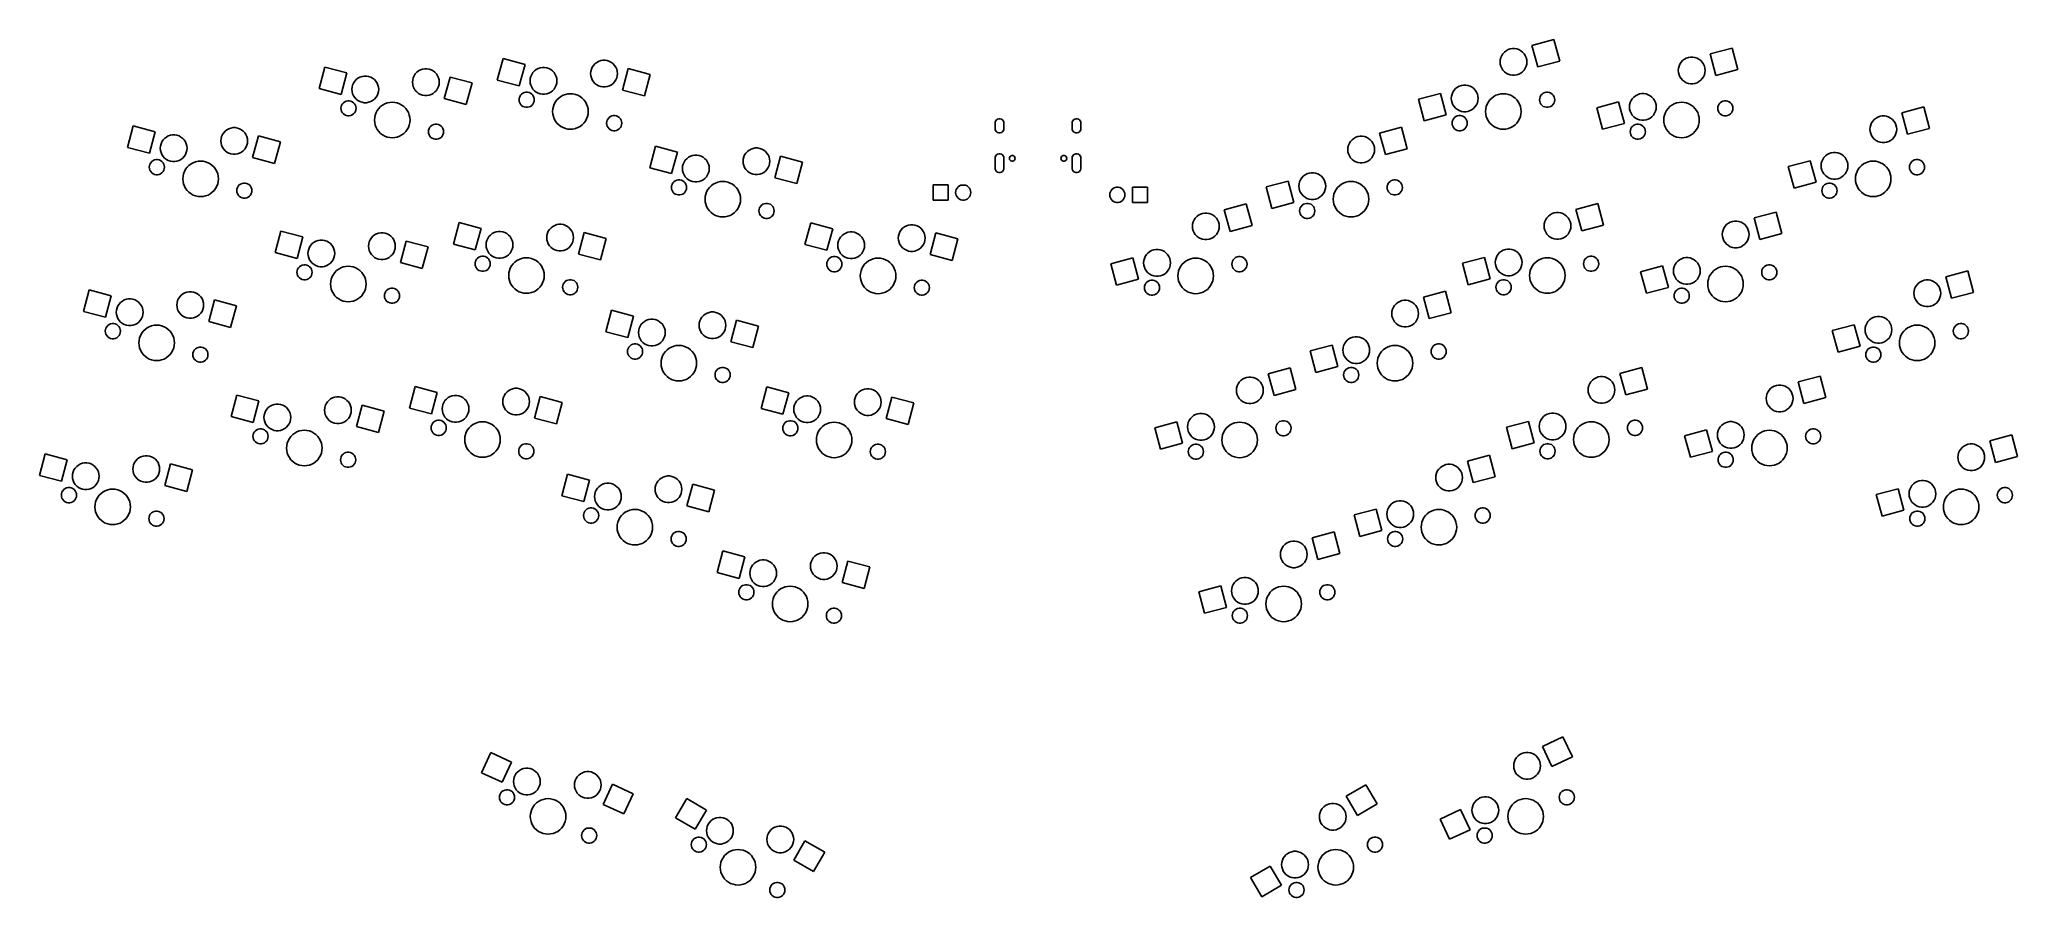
# Model space of a CAD drawing. Extents: x 44 to 266, y -123 to -27.
import ezdxf

# ---------------------------------------------------------------- set-up
doc = ezdxf.new("R2010")
doc.units = 0
doc.layers.add('BLACK', color=7, linetype='CONTINUOUS')

msp = doc.modelspace()

# ---------------------------------------------------------------- linework, layer by layer
at = {"layer": 'BLACK', "linetype": 'CONTINUOUS'}
for p, q in [((207.796, -29.038), (207.857, -28.7978)), ((207.857, -28.7978), (207.956, -28.5709)), ((207.956, -28.5709), (208.092, -28.3635)), ((208.092, -28.3635), (208.259, -28.1813)), ((208.259, -28.1813), (208.455, -28.0291)), ((208.455, -28.0291), (208.673, -27.9112)), ((208.673, -27.9112), (208.907, -27.8308)), ((208.907, -27.8308), (209.152, -27.79)), ((209.152, -27.79), (209.399, -27.79)), ((209.399, -27.79), (209.644, -27.8308)), ((209.644, -27.8308), (209.878, -27.9112)), ((209.878, -27.9112), (210.096, -28.0291)), ((210.096, -28.0291), (210.291, -28.1813)), ((210.291, -28.1813), (210.459, -28.3635)), ((210.459, -28.3635), (210.595, -28.5709)), ((210.595, -28.5709), (210.694, -28.7978)), ((210.694, -28.7978), (210.755, -29.038)), ((211.343, -27.4369), (213.806, -26.7769)), ((211.99, -29.8517), (211.343, -27.4369)), ((213.806, -26.7769), (214.453, -29.1917)), ((228.651, -28.869), (228.886, -28.7885)), ((228.886, -28.7885), (229.13, -28.7478)), ((229.13, -28.7478), (229.378, -28.7478)), ((229.378, -28.7478), (229.622, -28.7885)), ((229.622, -28.7885), (229.857, -28.869)), ((231.321, -28.3947), (233.784, -27.7347)), ((231.968, -30.8095), (231.321, -28.3947)), ((233.784, -27.7347), (234.431, -30.1495)), ((75.3426, -32.2742), (75.9896, -29.8594)), ((75.9896, -29.8594), (78.4527, -30.5194)), ((78.4527, -30.5194), (77.8057, -32.9342)), ((79.6994, -31.1116), (79.9173, -30.9937)), ((79.9173, -30.9937), (80.1516, -30.9133)), ((80.1516, -30.9133), (80.396, -30.8725)), ((80.396, -30.8725), (80.6437, -30.8725)), ((80.6437, -30.8725), (80.8881, -30.9133)), ((80.8881, -30.9133), (81.1224, -30.9937)), ((81.1224, -30.9937), (81.3403, -31.1116)), ((85.8922, -31.0704), (85.9917, -30.8435)), ((85.9917, -30.8435), (86.1272, -30.6361)), ((86.1272, -30.6361), (86.295, -30.4539)), ((86.295, -30.4539), (86.4905, -30.3017)), ((86.4905, -30.3017), (86.7083, -30.1838)), ((86.7083, -30.1838), (86.9427, -30.1033)), ((86.9427, -30.1033), (87.187, -30.0626)), ((87.187, -30.0626), (87.4348, -30.0626)), ((87.4348, -30.0626), (87.6791, -30.1033)), ((87.6791, -30.1033), (87.9134, -30.1838)), ((87.9134, -30.1838), (88.1313, -30.3017)), ((88.1313, -30.3017), (88.3268, -30.4539)), ((88.3268, -30.4539), (88.4946, -30.6361)), ((88.4946, -30.6361), (88.6301, -30.8435)), ((88.6301, -30.8435), (88.7296, -31.0704)), ((89.378, -33.4054), (90.0251, -30.9906)), ((90.0251, -30.9906), (92.4882, -31.6506)), ((95.3212, -31.3165), (95.9682, -28.9016)), ((95.9682, -28.9016), (98.4314, -29.5616)), ((98.4314, -29.5616), (97.7843, -31.9764)), ((99.019, -31.1627), (99.0798, -30.9226)), ((99.0798, -30.9226), (99.1793, -30.6957)), ((99.1793, -30.6957), (99.3148, -30.4883)), ((99.3148, -30.4883), (99.4826, -30.306)), ((99.4826, -30.306), (99.6781, -30.1539)), ((99.6781, -30.1539), (99.896, -30.036)), ((99.896, -30.036), (100.13, -29.9555)), ((100.13, -29.9555), (100.375, -29.9147)), ((100.375, -29.9147), (100.622, -29.9147)), ((100.622, -29.9147), (100.867, -29.9555)), ((100.867, -29.9555), (101.101, -30.036)), ((101.101, -30.036), (101.319, -30.1539)), ((101.319, -30.1539), (101.514, -30.306)), ((101.514, -30.306), (101.682, -30.4883)), ((101.682, -30.4883), (101.818, -30.6957)), ((101.818, -30.6957), (101.917, -30.9226)), ((101.917, -30.9226), (101.978, -31.1627)), ((105.79, -30.5997), (105.81, -30.3528)), ((105.81, -30.8466), (105.79, -30.5997)), ((105.81, -30.3528), (105.871, -30.1126)), ((105.871, -31.0867), (105.81, -30.8466)), ((105.871, -30.1126), (105.97, -29.8857)), ((105.97, -29.8857), (106.106, -29.6783)), ((106.106, -29.6783), (106.274, -29.4961)), ((106.274, -29.4961), (106.469, -29.3439)), ((106.469, -29.3439), (106.687, -29.226)), ((106.687, -29.226), (106.921, -29.1456)), ((106.921, -29.1456), (107.166, -29.1048)), ((107.166, -29.1048), (107.413, -29.1048)), ((107.413, -29.1048), (107.658, -29.1456)), ((107.658, -29.1456), (107.892, -29.226)), ((107.892, -29.226), (108.11, -29.3439)), ((108.11, -29.3439), (108.305, -29.4961)), ((108.305, -29.4961), (108.473, -29.6783)), ((108.473, -29.6783), (108.609, -29.8857)), ((108.609, -29.8857), (108.708, -30.1126)), ((108.708, -30.1126), (108.769, -30.3528)), ((108.769, -30.8466), (108.708, -31.0867)), ((108.769, -30.3528), (108.79, -30.5997)), ((108.79, -30.5997), (108.769, -30.8466)), ((109.357, -32.4476), (110.004, -30.0328)), ((110.004, -30.0328), (112.467, -30.6928)), ((112.467, -30.6928), (111.82, -33.1076)), ((207.775, -29.2849), (207.796, -29.038)), ((207.796, -29.5318), (207.775, -29.2849)), ((207.857, -29.7719), (207.796, -29.5318)), ((207.956, -29.9988), (207.857, -29.7719)), ((208.092, -30.2062), (207.956, -29.9988)), ((208.259, -30.3884), (208.092, -30.2062)), ((208.455, -30.5406), (208.259, -30.3884)), ((208.673, -30.6585), (208.455, -30.5406)), ((208.907, -30.739), (208.673, -30.6585)), ((209.152, -30.7797), (208.907, -30.739)), ((209.399, -30.7797), (209.152, -30.7797)), ((209.644, -30.739), (209.399, -30.7797)), ((209.878, -30.6585), (209.644, -30.739)), ((210.096, -30.5406), (209.878, -30.6585)), ((210.291, -30.3884), (210.096, -30.5406)), ((210.459, -30.2062), (210.291, -30.3884)), ((210.595, -29.9988), (210.459, -30.2062)), ((210.694, -29.7719), (210.595, -29.9988)), ((210.755, -29.5318), (210.694, -29.7719)), ((210.755, -29.038), (210.775, -29.2849)), ((210.775, -29.2849), (210.755, -29.5318)), ((214.453, -29.1917), (211.99, -29.8517)), ((227.754, -30.2426), (227.774, -29.9957)), ((227.774, -30.4895), (227.754, -30.2426)), ((227.774, -29.9957), (227.835, -29.7556)), ((227.835, -30.7297), (227.774, -30.4895)), ((227.835, -29.7556), (227.935, -29.5287)), ((227.935, -30.9566), (227.835, -30.7297)), ((227.935, -29.5287), (228.07, -29.3213)), ((228.07, -31.164), (227.935, -30.9566)), ((228.07, -29.3213), (228.238, -29.1391)), ((228.238, -29.1391), (228.434, -28.9869)), ((228.434, -28.9869), (228.651, -28.869)), ((229.857, -28.869), (230.074, -28.9869)), ((230.074, -28.9869), (230.27, -29.1391)), ((230.27, -29.1391), (230.438, -29.3213)), ((230.438, -29.3213), (230.573, -29.5287)), ((230.573, -30.9566), (230.438, -31.164)), ((230.573, -29.5287), (230.673, -29.7556)), ((230.673, -30.7297), (230.573, -30.9566)), ((230.673, -29.7556), (230.734, -29.9957)), ((230.734, -30.4895), (230.673, -30.7297)), ((230.734, -29.9957), (230.754, -30.2426)), ((230.754, -30.2426), (230.734, -30.4895)), ((234.431, -30.1495), (231.968, -30.8095)), ((77.8057, -32.9342), (75.3426, -32.2742)), ((79.0199, -32.3674), (79.0403, -32.1205)), ((79.0403, -32.6143), (79.0199, -32.3674)), ((79.0403, -32.1205), (79.1011, -31.8803)), ((79.1011, -32.8544), (79.0403, -32.6143)), ((79.1011, -31.8803), (79.2006, -31.6535)), ((79.2006, -33.0813), (79.1011, -32.8544)), ((79.2006, -31.6535), (79.3361, -31.4461)), ((79.3361, -33.2887), (79.2006, -33.0813)), ((79.3361, -31.4461), (79.5039, -31.2638)), ((79.5039, -31.2638), (79.6994, -31.1116)), ((81.3403, -31.1116), (81.5358, -31.2638)), ((81.5358, -31.2638), (81.7036, -31.4461)), ((81.7036, -31.4461), (81.8391, -31.6535)), ((81.8391, -33.0813), (81.7036, -33.2887)), ((81.8391, -31.6535), (81.9386, -31.8803)), ((81.9386, -32.8544), (81.8391, -33.0813)), ((81.9386, -31.8803), (81.9994, -32.1205)), ((81.9994, -32.6143), (81.9386, -32.8544)), ((81.9994, -32.1205), (82.0199, -32.3674)), ((82.0199, -32.3674), (81.9994, -32.6143)), ((85.8109, -31.5574), (85.8313, -31.3105)), ((85.8313, -31.8043), (85.8109, -31.5574)), ((85.8313, -31.3105), (85.8922, -31.0704)), ((85.8922, -32.0445), (85.8313, -31.8043)), ((85.9917, -32.2714), (85.8922, -32.0445)), ((86.1272, -32.4788), (85.9917, -32.2714)), ((86.295, -32.661), (86.1272, -32.4788)), ((86.4905, -32.8132), (86.295, -32.661)), ((86.7083, -32.9311), (86.4905, -32.8132)), ((86.9427, -33.0115), (86.7083, -32.9311)), ((87.187, -33.0523), (86.9427, -33.0115)), ((87.4348, -33.0523), (87.187, -33.0523)), ((87.6791, -33.0115), (87.4348, -33.0523)), ((87.9134, -32.9311), (87.6791, -33.0115)), ((88.1313, -32.8132), (87.9134, -32.9311)), ((88.3268, -32.661), (88.1313, -32.8132)), ((88.4946, -32.4788), (88.3268, -32.661)), ((88.6301, -32.2714), (88.4946, -32.4788)), ((88.7296, -32.0445), (88.6301, -32.2714)), ((88.7296, -31.0704), (88.7904, -31.3105)), ((88.7904, -31.8043), (88.7296, -32.0445)), ((88.7904, -31.3105), (88.8109, -31.5574)), ((88.8109, -31.5574), (88.7904, -31.8043)), ((92.4882, -31.6506), (91.8411, -34.0654)), ((97.7843, -31.9764), (95.3212, -31.3165)), ((97.7821, -33.3575), (97.837, -33.1883)), ((97.837, -33.1883), (97.926, -33.0342)), ((97.926, -33.0342), (98.045, -32.902)), ((98.045, -32.902), (98.1889, -32.7975)), ((98.1889, -32.7975), (98.3514, -32.7251)), ((98.3514, -32.7251), (98.5254, -32.6881)), ((98.5254, -32.6881), (98.7033, -32.6881)), ((98.7033, -32.6881), (98.8773, -32.7251)), ((98.8773, -32.7251), (99.0398, -32.7975)), ((98.9985, -31.4096), (99.019, -31.1627)), ((99.019, -31.6565), (98.9985, -31.4096)), ((99.0798, -31.8967), (99.019, -31.6565)), ((99.0398, -32.7975), (99.1837, -32.902)), ((99.1793, -32.1235), (99.0798, -31.8967)), ((99.3148, -32.3309), (99.1793, -32.1235)), ((99.1837, -32.902), (99.3028, -33.0342)), ((99.3028, -33.0342), (99.3917, -33.1883)), ((99.4826, -32.5132), (99.3148, -32.3309)), ((99.3917, -33.1883), (99.4467, -33.3575)), ((99.6781, -32.6654), (99.4826, -32.5132)), ((99.896, -32.7833), (99.6781, -32.6654)), ((100.13, -32.8637), (99.896, -32.7833)), ((100.375, -32.9045), (100.13, -32.8637)), ((100.622, -32.9045), (100.375, -32.9045)), ((100.867, -32.8637), (100.622, -32.9045)), ((101.101, -32.7833), (100.867, -32.8637)), ((101.319, -32.6654), (101.101, -32.7833)), ((101.514, -32.5132), (101.319, -32.6654)), ((101.682, -32.3309), (101.514, -32.5132)), ((101.818, -32.1235), (101.682, -32.3309)), ((101.917, -31.8967), (101.818, -32.1235)), ((101.978, -31.6565), (101.917, -31.8967)), ((101.978, -31.1627), (101.999, -31.4096)), ((101.999, -31.4096), (101.978, -31.6565)), ((102.216, -33.3423), (102.443, -33.1718)), ((102.443, -33.1718), (102.693, -33.0354)), ((102.693, -33.0354), (102.96, -32.936)), ((102.96, -32.936), (103.238, -32.8756)), ((103.238, -32.8756), (103.521, -32.8553)), ((103.521, -32.8553), (103.805, -32.8756)), ((103.805, -32.8756), (104.083, -32.936)), ((104.083, -32.936), (104.35, -33.0354)), ((104.35, -33.0354), (104.599, -33.1718)), ((104.599, -33.1718), (104.827, -33.3423)), ((105.97, -31.3136), (105.871, -31.0867)), ((106.106, -31.521), (105.97, -31.3136)), ((106.274, -31.7032), (106.106, -31.521)), ((106.469, -31.8554), (106.274, -31.7032)), ((106.687, -31.9733), (106.469, -31.8554)), ((106.921, -32.0538), (106.687, -31.9733)), ((107.166, -32.0945), (106.921, -32.0538)), ((107.413, -32.0945), (107.166, -32.0945)), ((107.658, -32.0538), (107.413, -32.0945)), ((107.892, -31.9733), (107.658, -32.0538)), ((108.11, -31.8554), (107.892, -31.9733)), ((108.305, -31.7032), (108.11, -31.8554)), ((108.473, -31.521), (108.305, -31.7032)), ((108.609, -31.3136), (108.473, -31.521)), ((108.708, -31.0867), (108.609, -31.3136)), ((111.82, -33.1076), (109.357, -32.4476)), ((198.622, -33.475), (201.085, -32.815)), ((201.085, -32.815), (201.732, -35.2298)), ((202.299, -33.3818), (202.32, -33.1349)), ((202.32, -33.1349), (202.38, -32.8948)), ((202.38, -32.8948), (202.48, -32.6679)), ((202.48, -32.6679), (202.615, -32.4605)), ((202.615, -32.4605), (202.783, -32.2782)), ((202.783, -32.2782), (202.979, -32.1261)), ((202.979, -32.1261), (203.197, -32.0082)), ((203.197, -32.0082), (203.431, -31.9277)), ((203.431, -31.9277), (203.675, -31.8869)), ((203.675, -31.8869), (203.923, -31.8869)), ((203.923, -31.8869), (204.167, -31.9277)), ((204.167, -31.9277), (204.402, -32.0082)), ((204.402, -32.0082), (204.62, -32.1261)), ((204.62, -32.1261), (204.815, -32.2782)), ((204.815, -32.2782), (204.983, -32.4605)), ((204.983, -32.4605), (205.118, -32.6679)), ((205.118, -32.6679), (205.218, -32.8948)), ((205.218, -32.8948), (205.279, -33.1349)), ((205.279, -33.1349), (205.299, -33.3818)), ((206.831, -33.3423), (207.059, -33.1718)), ((207.059, -33.1718), (207.308, -33.0354)), ((207.308, -33.0354), (207.575, -32.936)), ((207.575, -32.936), (207.853, -32.8756)), ((207.853, -32.8756), (208.137, -32.8553)), ((208.137, -32.8553), (208.42, -32.8756)), ((208.42, -32.8756), (208.698, -32.936)), ((208.698, -32.936), (208.965, -33.0354)), ((208.965, -33.0354), (209.215, -33.1718)), ((209.215, -33.1718), (209.442, -33.3423)), ((212.211, -33.3575), (212.266, -33.1883)), ((212.266, -33.1883), (212.355, -33.0342)), ((212.355, -33.0342), (212.474, -32.902)), ((212.474, -32.902), (212.618, -32.7975)), ((212.618, -32.7975), (212.781, -32.7251)), ((212.781, -32.7251), (212.955, -32.6881)), ((212.955, -32.6881), (213.133, -32.6881)), ((213.133, -32.6881), (213.307, -32.7251)), ((213.307, -32.7251), (213.469, -32.7975)), ((213.469, -32.7975), (213.613, -32.902)), ((213.613, -32.902), (213.732, -33.0342)), ((213.732, -33.0342), (213.821, -33.1883)), ((213.821, -33.1883), (213.876, -33.3575)), ((222.594, -33.4183), (222.762, -33.236)), ((222.762, -33.236), (222.957, -33.0838)), ((222.957, -33.0838), (223.175, -32.9659)), ((223.175, -32.9659), (223.41, -32.8855)), ((223.41, -32.8855), (223.654, -32.8447)), ((223.654, -32.8447), (223.902, -32.8447)), ((223.902, -32.8447), (224.146, -32.8855)), ((224.146, -32.8855), (224.38, -32.9659)), ((224.38, -32.9659), (224.598, -33.0838)), ((224.598, -33.0838), (224.794, -33.236)), ((224.794, -33.236), (224.962, -33.4183)), ((228.238, -31.3462), (228.07, -31.164)), ((228.434, -31.4984), (228.238, -31.3462)), ((228.651, -31.6163), (228.434, -31.4984)), ((228.886, -31.6967), (228.651, -31.6163)), ((229.13, -31.7375), (228.886, -31.6967)), ((229.378, -31.7375), (229.13, -31.7375)), ((229.622, -31.6967), (229.378, -31.7375)), ((229.857, -31.6163), (229.622, -31.6967)), ((230.074, -31.4984), (229.857, -31.6163)), ((230.27, -31.3462), (230.074, -31.4984)), ((230.438, -31.164), (230.27, -31.3462)), ((77.7848, -34.4921), (77.8034, -34.3152)), ((77.8034, -34.6691), (77.7848, -34.4921)), ((77.8034, -34.3152), (77.8584, -34.1461)), ((77.8584, -34.8382), (77.8034, -34.6691)), ((77.8584, -34.1461), (77.9473, -33.992)), ((77.9473, -34.9923), (77.8584, -34.8382)), ((77.9473, -33.992), (78.0664, -33.8598)), ((78.0664, -35.1245), (77.9473, -34.9923)), ((78.0664, -33.8598), (78.2103, -33.7552)), ((78.2103, -35.229), (78.0664, -35.1245)), ((78.2103, -33.7552), (78.3728, -33.6829)), ((78.3728, -35.3014), (78.2103, -35.229)), ((78.3728, -33.6829), (78.5468, -33.6459)), ((78.5468, -35.3384), (78.3728, -35.3014)), ((78.5468, -33.6459), (78.7247, -33.6459)), ((78.7247, -35.3384), (78.5468, -35.3384)), ((78.7247, -33.6459), (78.8987, -33.6829)), ((78.8987, -35.3014), (78.7247, -35.3384)), ((78.8987, -33.6829), (79.0612, -33.7552)), ((79.0612, -35.229), (78.8987, -35.3014)), ((79.0612, -33.7552), (79.2051, -33.8598)), ((79.2051, -35.1245), (79.0612, -35.229)), ((79.2051, -33.8598), (79.3241, -33.992)), ((79.3241, -34.9923), (79.2051, -35.1245)), ((79.3241, -33.992), (79.4131, -34.1461)), ((79.4131, -34.8382), (79.3241, -34.9923)), ((79.5039, -33.471), (79.3361, -33.2887)), ((79.4131, -34.1461), (79.468, -34.3152)), ((79.468, -34.6691), (79.4131, -34.8382)), ((79.468, -34.3152), (79.4866, -34.4921)), ((79.4866, -34.4921), (79.468, -34.6691)), ((79.6994, -33.6231), (79.5039, -33.471)), ((79.9173, -33.7411), (79.6994, -33.6231)), ((80.1516, -33.8215), (79.9173, -33.7411)), ((80.396, -33.8623), (80.1516, -33.8215)), ((80.6437, -33.8623), (80.396, -33.8623)), ((80.8881, -33.8215), (80.6437, -33.8623)), ((81.1224, -33.7411), (80.8881, -33.8215)), ((81.3403, -33.6231), (81.1224, -33.7411)), ((81.5358, -33.471), (81.3403, -33.6231)), ((81.7036, -33.2887), (81.5358, -33.471)), ((81.569, -35.5232), (81.6295, -35.2452)), ((81.6295, -35.2452), (81.7289, -34.9786)), ((81.7289, -34.9786), (81.8653, -34.729)), ((81.8653, -34.729), (82.0357, -34.5012)), ((82.0357, -34.5012), (82.2369, -34.3001)), ((82.2369, -34.3001), (82.4646, -34.1296)), ((82.4646, -34.1296), (82.7143, -33.9932)), ((82.7143, -33.9932), (82.9809, -33.8938)), ((82.9809, -33.8938), (83.2589, -33.8333)), ((83.2589, -33.8333), (83.5426, -33.813)), ((83.5426, -33.813), (83.8264, -33.8333)), ((83.8264, -33.8333), (84.1044, -33.8938)), ((84.1044, -33.8938), (84.3709, -33.9932)), ((84.3709, -33.9932), (84.6206, -34.1296)), ((84.6206, -34.1296), (84.8484, -34.3001)), ((84.8484, -34.3001), (85.0495, -34.5012)), ((85.0495, -34.5012), (85.22, -34.729)), ((85.22, -34.729), (85.3563, -34.9786)), ((85.3563, -34.9786), (85.4558, -35.2452)), ((85.4558, -35.2452), (85.5162, -35.5232)), ((91.8411, -34.0654), (89.378, -33.4054)), ((97.7635, -33.5344), (97.7821, -33.3575)), ((97.7821, -33.7113), (97.7635, -33.5344)), ((97.837, -33.8805), (97.7821, -33.7113)), ((97.926, -34.0345), (97.837, -33.8805)), ((98.045, -34.1667), (97.926, -34.0345)), ((98.1889, -34.2713), (98.045, -34.1667)), ((98.3514, -34.3436), (98.1889, -34.2713)), ((98.5254, -34.3806), (98.3514, -34.3436)), ((98.7033, -34.3806), (98.5254, -34.3806)), ((98.8773, -34.3436), (98.7033, -34.3806)), ((99.0398, -34.2713), (98.8773, -34.3436)), ((99.1837, -34.1667), (99.0398, -34.2713)), ((99.3028, -34.0345), (99.1837, -34.1667)), ((99.3917, -33.8805), (99.3028, -34.0345)), ((99.4467, -33.7113), (99.3917, -33.8805)), ((99.4467, -33.3575), (99.4653, -33.5344)), ((99.4653, -33.5344), (99.4467, -33.7113)), ((101.527, -34.8492), (101.548, -34.5654)), ((101.548, -35.1329), (101.527, -34.8492)), ((101.548, -34.5654), (101.608, -34.2874)), ((101.608, -35.4109), (101.548, -35.1329)), ((101.608, -34.2874), (101.708, -34.0209)), ((101.708, -35.6775), (101.608, -35.4109)), ((101.708, -34.0209), (101.844, -33.7712)), ((101.844, -33.7712), (102.014, -33.5434)), ((102.014, -33.5434), (102.216, -33.3423)), ((104.827, -33.3423), (105.028, -33.5434)), ((105.028, -33.5434), (105.199, -33.7712)), ((105.199, -33.7712), (105.335, -34.0209)), ((105.335, -34.0209), (105.434, -34.2874)), ((105.434, -35.4109), (105.335, -35.6775)), ((105.434, -34.2874), (105.495, -34.5654)), ((105.495, -35.1329), (105.434, -35.4109)), ((105.495, -34.5654), (105.515, -34.8492)), ((105.515, -34.8492), (105.495, -35.1329)), ((107.859, -35.5316), (108.003, -35.4271)), ((108.003, -35.4271), (108.165, -35.3547)), ((108.165, -35.3547), (108.339, -35.3177)), ((108.339, -35.3177), (108.517, -35.3177)), ((108.517, -35.3177), (108.691, -35.3547)), ((108.691, -35.3547), (108.854, -35.4271)), ((108.854, -35.4271), (108.998, -35.5316)), ((199.269, -35.8898), (198.622, -33.475)), ((201.732, -35.2298), (199.269, -35.8898)), ((202.32, -33.6287), (202.299, -33.3818)), ((202.38, -33.8689), (202.32, -33.6287)), ((202.48, -34.0957), (202.38, -33.8689)), ((202.615, -34.3031), (202.48, -34.0957)), ((202.783, -34.4854), (202.615, -34.3031)), ((202.66, -35.5316), (202.804, -35.4271)), ((202.979, -34.6376), (202.783, -34.4854)), ((202.804, -35.4271), (202.967, -35.3547)), ((202.967, -35.3547), (203.141, -35.3177)), ((203.197, -34.7555), (202.979, -34.6376)), ((203.141, -35.3177), (203.319, -35.3177)), ((203.431, -34.8359), (203.197, -34.7555)), ((203.319, -35.3177), (203.493, -35.3547)), ((203.675, -34.8767), (203.431, -34.8359)), ((203.493, -35.3547), (203.655, -35.4271)), ((203.655, -35.4271), (203.799, -35.5316)), ((203.923, -34.8767), (203.675, -34.8767)), ((204.167, -34.8359), (203.923, -34.8767)), ((204.402, -34.7555), (204.167, -34.8359)), ((204.62, -34.6376), (204.402, -34.7555)), ((204.815, -34.4854), (204.62, -34.6376)), ((204.983, -34.3031), (204.815, -34.4854)), ((205.118, -34.0957), (204.983, -34.3031)), ((205.218, -33.8689), (205.118, -34.0957)), ((205.279, -33.6287), (205.218, -33.8689)), ((205.299, -33.3818), (205.279, -33.6287)), ((206.143, -34.8492), (206.163, -34.5654)), ((206.163, -35.1329), (206.143, -34.8492)), ((206.163, -34.5654), (206.224, -34.2874)), ((206.224, -35.4109), (206.163, -35.1329)), ((206.224, -34.2874), (206.323, -34.0209)), ((206.323, -35.6775), (206.224, -35.4109)), ((206.323, -34.0209), (206.459, -33.7712)), ((206.459, -33.7712), (206.63, -33.5434)), ((206.63, -33.5434), (206.831, -33.3423)), ((209.442, -33.3423), (209.644, -33.5434)), ((209.644, -33.5434), (209.814, -33.7712)), ((209.814, -33.7712), (209.95, -34.0209)), ((209.95, -34.0209), (210.05, -34.2874)), ((210.05, -35.4109), (209.95, -35.6775)), ((210.05, -34.2874), (210.11, -34.5654)), ((210.11, -35.1329), (210.05, -35.4109)), ((210.11, -34.5654), (210.131, -34.8492)), ((210.131, -34.8492), (210.11, -35.1329)), ((212.193, -33.5344), (212.211, -33.3575)), ((212.211, -33.7113), (212.193, -33.5344)), ((212.266, -33.8805), (212.211, -33.7113)), ((212.355, -34.0345), (212.266, -33.8805)), ((212.474, -34.1667), (212.355, -34.0345)), ((212.618, -34.2713), (212.474, -34.1667)), ((212.781, -34.3436), (212.618, -34.2713)), ((212.955, -34.3806), (212.781, -34.3436)), ((213.133, -34.3806), (212.955, -34.3806)), ((213.307, -34.3436), (213.133, -34.3806)), ((213.469, -34.2713), (213.307, -34.3436)), ((213.613, -34.1667), (213.469, -34.2713)), ((213.732, -34.0345), (213.613, -34.1667)), ((213.821, -33.8805), (213.732, -34.0345)), ((213.876, -33.7113), (213.821, -33.8805)), ((213.876, -33.3575), (213.895, -33.5344)), ((213.895, -33.5344), (213.876, -33.7113)), ((218.6, -34.4328), (221.064, -33.7728)), ((219.248, -36.8476), (218.6, -34.4328)), ((221.064, -33.7728), (221.711, -36.1876)), ((222.278, -34.3396), (222.298, -34.0927)), ((222.298, -34.5865), (222.278, -34.3396)), ((222.298, -34.0927), (222.359, -33.8525)), ((222.359, -34.8266), (222.298, -34.5865)), ((222.359, -33.8525), (222.459, -33.6257)), ((222.459, -35.0535), (222.359, -34.8266)), ((222.459, -33.6257), (222.594, -33.4183)), ((222.594, -35.2609), (222.459, -35.0535)), ((222.762, -35.4432), (222.594, -35.2609)), ((222.957, -35.5953), (222.762, -35.4432)), ((224.794, -35.4432), (224.598, -35.5953)), ((224.962, -35.2609), (224.794, -35.4432)), ((224.962, -33.4183), (225.097, -33.6257)), ((225.097, -35.0535), (224.962, -35.2609)), ((225.097, -33.6257), (225.197, -33.8525)), ((225.197, -34.8266), (225.097, -35.0535)), ((225.197, -33.8525), (225.257, -34.0927)), ((225.257, -34.5865), (225.197, -34.8266)), ((225.257, -34.0927), (225.278, -34.3396)), ((225.278, -34.3396), (225.257, -34.5865)), ((226.142, -35.5232), (226.202, -35.2452)), ((226.202, -35.2452), (226.302, -34.9786)), ((226.302, -34.9786), (226.438, -34.729)), ((226.438, -34.729), (226.608, -34.5012)), ((226.608, -34.5012), (226.81, -34.3001)), ((226.81, -34.3001), (227.037, -34.1296)), ((227.037, -34.1296), (227.287, -33.9932)), ((227.287, -33.9932), (227.554, -33.8938)), ((227.554, -33.8938), (227.832, -33.8333)), ((227.832, -33.8333), (228.115, -33.813)), ((228.115, -33.813), (228.399, -33.8333)), ((228.399, -33.8333), (228.677, -33.8938)), ((228.677, -33.8938), (228.944, -33.9932)), ((228.944, -33.9932), (229.193, -34.1296)), ((229.193, -34.1296), (229.421, -34.3001)), ((229.421, -34.3001), (229.622, -34.5012)), ((229.622, -34.5012), (229.793, -34.729)), ((229.793, -34.729), (229.929, -34.9786)), ((229.929, -34.9786), (230.028, -35.2452)), ((230.028, -35.2452), (230.089, -35.5232)), ((232.171, -34.4921), (232.19, -34.3152)), ((232.19, -34.6691), (232.171, -34.4921)), ((232.19, -34.3152), (232.245, -34.1461)), ((232.245, -34.8382), (232.19, -34.6691)), ((232.245, -34.1461), (232.334, -33.992)), ((232.334, -34.9923), (232.245, -34.8382)), ((232.334, -33.992), (232.453, -33.8598)), ((232.453, -35.1245), (232.334, -34.9923)), ((232.453, -33.8598), (232.597, -33.7552)), ((232.597, -35.229), (232.453, -35.1245)), ((232.597, -33.7552), (232.759, -33.6829)), ((232.759, -35.3014), (232.597, -35.229)), ((232.759, -33.6829), (232.933, -33.6459)), ((232.933, -35.3384), (232.759, -35.3014)), ((232.933, -33.6459), (233.111, -33.6459)), ((233.111, -35.3384), (232.933, -35.3384)), ((233.111, -33.6459), (233.285, -33.6829)), ((233.285, -35.3014), (233.111, -35.3384)), ((233.285, -33.6829), (233.448, -33.7552)), ((233.448, -35.229), (233.285, -35.3014)), ((233.448, -33.7552), (233.592, -33.8598)), ((233.592, -35.1245), (233.448, -35.229)), ((233.592, -33.8598), (233.711, -33.992)), ((233.711, -34.9923), (233.592, -35.1245)), ((233.711, -33.992), (233.8, -34.1461)), ((233.8, -34.8382), (233.711, -34.9923)), ((233.8, -34.1461), (233.855, -34.3152)), ((233.855, -34.6691), (233.8, -34.8382)), ((233.855, -34.3152), (233.873, -34.4921)), ((233.873, -34.4921), (233.855, -34.6691)), ((249.924, -35.5876), (250.142, -35.4697)), ((250.142, -35.4697), (250.376, -35.3893)), ((250.376, -35.3893), (250.621, -35.3485)), ((250.621, -35.3485), (250.869, -35.3485)), ((250.869, -35.3485), (251.113, -35.3893)), ((251.113, -35.3893), (251.347, -35.4697)), ((251.347, -35.4697), (251.565, -35.5876)), ((252.812, -34.9954), (255.275, -34.3354)), ((253.459, -37.4102), (252.812, -34.9954)), ((255.275, -34.3354), (255.922, -36.7502)), ((53.8519, -38.875), (54.4989, -36.4601)), ((54.4989, -36.4601), (56.962, -37.1201)), ((56.962, -37.1201), (56.315, -39.5349)), ((58.2088, -37.7124), (58.4266, -37.5945)), ((58.4266, -37.5945), (58.661, -37.514)), ((58.661, -37.514), (58.9053, -37.4732)), ((58.9053, -37.4732), (59.1531, -37.4732)), ((59.1531, -37.4732), (59.3974, -37.514)), ((59.3974, -37.514), (59.6317, -37.5945)), ((59.6317, -37.5945), (59.8496, -37.7124)), ((64.3407, -37.9113), (64.4015, -37.6711)), ((64.4015, -37.6711), (64.501, -37.4442)), ((64.501, -37.4442), (64.6365, -37.2368)), ((64.6365, -37.2368), (64.8043, -37.0546)), ((64.8043, -37.0546), (64.9998, -36.9024)), ((64.9998, -36.9024), (65.2177, -36.7845)), ((65.2177, -36.7845), (65.452, -36.7041)), ((65.452, -36.7041), (65.6963, -36.6633)), ((65.6963, -36.6633), (65.9441, -36.6633)), ((65.9441, -36.6633), (66.1884, -36.7041)), ((66.1884, -36.7041), (66.4228, -36.7845)), ((66.4228, -36.7845), (66.6406, -36.9024)), ((66.6406, -36.9024), (66.8361, -37.0546)), ((66.8361, -37.0546), (67.0039, -37.2368)), ((67.0039, -37.2368), (67.1394, -37.4442)), ((67.1394, -37.4442), (67.2389, -37.6711)), ((67.2389, -37.6711), (67.2998, -37.9113)), ((67.8874, -40.0061), (68.5344, -37.5913)), ((68.5344, -37.5913), (70.9975, -38.2513)), ((81.5487, -35.8069), (81.569, -35.5232)), ((81.569, -36.0907), (81.5487, -35.8069)), ((81.6295, -36.3687), (81.569, -36.0907)), ((81.7289, -36.6352), (81.6295, -36.3687)), ((81.8653, -36.8849), (81.7289, -36.6352)), ((82.0357, -37.1127), (81.8653, -36.8849)), ((82.2369, -37.3138), (82.0357, -37.1127)), ((82.4646, -37.4843), (82.2369, -37.3138)), ((82.7143, -37.6207), (82.4646, -37.4843)), ((82.9809, -37.7201), (82.7143, -37.6207)), ((84.3709, -37.6207), (84.1044, -37.7201)), ((84.6206, -37.4843), (84.3709, -37.6207)), ((84.8484, -37.3138), (84.6206, -37.4843)), ((85.0495, -37.1127), (84.8484, -37.3138)), ((85.22, -36.8849), (85.0495, -37.1127)), ((85.3563, -36.6352), (85.22, -36.8849)), ((85.4558, -36.3687), (85.3563, -36.6352)), ((85.5162, -36.0907), (85.4558, -36.3687)), ((85.5162, -35.5232), (85.5365, -35.8069)), ((85.5365, -35.8069), (85.5162, -36.0907)), ((87.5986, -37.1217), (87.6172, -36.9448)), ((87.6172, -37.2987), (87.5986, -37.1217)), ((87.6172, -36.9448), (87.6722, -36.7757)), ((87.6722, -37.4678), (87.6172, -37.2987)), ((87.6722, -36.7757), (87.7611, -36.6216)), ((87.7611, -37.6219), (87.6722, -37.4678)), ((87.7611, -36.6216), (87.8802, -36.4894)), ((87.8802, -37.7541), (87.7611, -37.6219)), ((87.8802, -36.4894), (88.0241, -36.3848)), ((88.0241, -36.3848), (88.1866, -36.3125)), ((88.1866, -36.3125), (88.3606, -36.2755)), ((88.3606, -36.2755), (88.5385, -36.2755)), ((88.5385, -36.2755), (88.7125, -36.3125)), ((88.7125, -36.3125), (88.875, -36.3848)), ((88.875, -36.3848), (89.0189, -36.4894)), ((89.0189, -36.4894), (89.1379, -36.6216)), ((89.1379, -37.6219), (89.0189, -37.7541)), ((89.1379, -36.6216), (89.2269, -36.7757)), ((89.2269, -37.4678), (89.1379, -37.6219)), ((89.2269, -36.7757), (89.2818, -36.9448)), ((89.2818, -37.2987), (89.2269, -37.4678)), ((89.2818, -36.9448), (89.3004, -37.1217)), ((89.3004, -37.1217), (89.2818, -37.2987)), ((101.844, -35.9271), (101.708, -35.6775)), ((102.014, -36.1549), (101.844, -35.9271)), ((102.216, -36.3561), (102.014, -36.1549)), ((102.443, -36.5265), (102.216, -36.3561)), ((102.693, -36.6629), (102.443, -36.5265)), ((102.96, -36.7623), (102.693, -36.6629)), ((103.238, -36.8228), (102.96, -36.7623)), ((103.521, -36.8431), (103.238, -36.8228)), ((103.805, -36.8228), (103.521, -36.8431)), ((104.083, -36.7623), (103.805, -36.8228)), ((104.35, -36.6629), (104.083, -36.7623)), ((104.599, -36.5265), (104.35, -36.6629)), ((104.827, -36.3561), (104.599, -36.5265)), ((105.028, -36.1549), (104.827, -36.3561)), ((105.199, -35.9271), (105.028, -36.1549)), ((105.335, -35.6775), (105.199, -35.9271)), ((107.577, -36.164), (107.596, -35.9871)), ((107.596, -36.3409), (107.577, -36.164)), ((107.596, -35.9871), (107.651, -35.8179)), ((107.651, -36.5101), (107.596, -36.3409)), ((107.651, -35.8179), (107.74, -35.6638)), ((107.74, -36.6641), (107.651, -36.5101)), ((107.74, -35.6638), (107.859, -35.5316)), ((107.859, -36.7963), (107.74, -36.6641)), ((108.003, -36.9009), (107.859, -36.7963)), ((108.165, -36.9732), (108.003, -36.9009)), ((108.339, -37.0102), (108.165, -36.9732)), ((108.517, -37.0102), (108.339, -37.0102)), ((108.691, -36.9732), (108.517, -37.0102)), ((108.854, -36.9009), (108.691, -36.9732)), ((108.998, -36.7963), (108.854, -36.9009)), ((108.998, -35.5316), (109.117, -35.6638)), ((109.117, -36.6641), (108.998, -36.7963)), ((109.117, -35.6638), (109.206, -35.8179)), ((109.206, -36.5101), (109.117, -36.6641)), ((109.206, -35.8179), (109.26, -35.9871)), ((109.26, -36.3409), (109.206, -36.5101)), ((109.26, -35.9871), (109.279, -36.164)), ((109.279, -36.164), (109.26, -36.3409)), ((151.134, -36.16), (151.154, -36.0191)), ((151.134, -36.76), (151.134, -36.16)), ((151.154, -36.9009), (151.134, -36.76)), ((151.154, -36.0191), (151.213, -35.8897)), ((151.213, -37.0303), (151.154, -36.9009)), ((151.213, -35.8897), (151.307, -35.7821)), ((151.307, -37.1379), (151.213, -37.0303)), ((151.307, -35.7821), (151.426, -35.7052)), ((151.426, -37.2148), (151.307, -37.1379)), ((151.426, -35.7052), (151.563, -35.6651)), ((151.563, -37.2549), (151.426, -37.2148)), ((151.563, -35.6651), (151.705, -35.6651)), ((151.705, -37.2549), (151.563, -37.2549)), ((151.705, -35.6651), (151.842, -35.7052)), ((151.842, -37.2148), (151.705, -37.2549)), ((151.842, -35.7052), (151.961, -35.7821)), ((151.961, -37.1379), (151.842, -37.2148)), ((151.961, -35.7821), (152.055, -35.8897)), ((152.055, -37.0303), (151.961, -37.1379)), ((152.055, -35.8897), (152.114, -36.0191)), ((152.114, -36.9009), (152.055, -37.0303)), ((152.114, -36.0191), (152.134, -36.16)), ((152.134, -36.76), (152.114, -36.9009)), ((152.134, -36.16), (152.134, -36.76)), ((159.774, -36.16), (159.794, -36.0191)), ((159.774, -36.76), (159.774, -36.16)), ((159.794, -36.9009), (159.774, -36.76)), ((159.794, -36.0191), (159.853, -35.8897)), ((159.853, -37.0303), (159.794, -36.9009)), ((159.853, -35.8897), (159.947, -35.7821)), ((159.947, -37.1379), (159.853, -37.0303)), ((159.947, -35.7821), (160.066, -35.7052)), ((160.066, -37.2148), (159.947, -37.1379)), ((160.066, -35.7052), (160.203, -35.6651)), ((160.203, -37.2549), (160.066, -37.2148)), ((160.203, -35.6651), (160.345, -35.6651)), ((160.345, -37.2549), (160.203, -37.2549)), ((160.345, -35.6651), (160.482, -35.7052)), ((160.482, -37.2148), (160.345, -37.2549)), ((160.482, -35.7052), (160.601, -35.7821)), ((160.601, -37.1379), (160.482, -37.2148)), ((160.601, -35.7821), (160.695, -35.8897)), ((160.695, -37.0303), (160.601, -37.1379)), ((160.695, -35.8897), (160.754, -36.0191)), ((160.754, -36.9009), (160.695, -37.0303)), ((160.754, -36.0191), (160.774, -36.16)), ((160.774, -36.76), (160.754, -36.9009)), ((160.774, -36.16), (160.774, -36.76)), ((191.587, -37.7486), (191.821, -37.6682)), ((191.821, -37.6682), (192.065, -37.6274)), ((192.065, -37.6274), (192.313, -37.6274)), ((192.313, -37.6274), (192.558, -37.6682)), ((192.558, -37.6682), (192.792, -37.7486)), ((194.256, -37.2743), (196.72, -36.6143)), ((194.903, -39.6891), (194.256, -37.2743)), ((196.72, -36.6143), (197.367, -39.0291)), ((202.379, -36.164), (202.398, -35.9871)), ((202.398, -36.3409), (202.379, -36.164)), ((202.398, -35.9871), (202.452, -35.8179)), ((202.452, -36.5101), (202.398, -36.3409)), ((202.452, -35.8179), (202.541, -35.6638)), ((202.541, -36.6641), (202.452, -36.5101)), ((202.541, -35.6638), (202.66, -35.5316)), ((202.66, -36.7963), (202.541, -36.6641)), ((202.804, -36.9009), (202.66, -36.7963)), ((202.967, -36.9732), (202.804, -36.9009)), ((203.141, -37.0102), (202.967, -36.9732)), ((203.319, -37.0102), (203.141, -37.0102)), ((203.493, -36.9732), (203.319, -37.0102)), ((203.655, -36.9009), (203.493, -36.9732)), ((203.799, -36.7963), (203.655, -36.9009)), ((203.799, -35.5316), (203.918, -35.6638)), ((203.918, -36.6641), (203.799, -36.7963)), ((203.918, -35.6638), (204.007, -35.8179)), ((204.007, -36.5101), (203.918, -36.6641)), ((204.007, -35.8179), (204.062, -35.9871)), ((204.062, -36.3409), (204.007, -36.5101)), ((204.062, -35.9871), (204.081, -36.164)), ((204.081, -36.164), (204.062, -36.3409)), ((206.459, -35.9271), (206.323, -35.6775)), ((206.63, -36.1549), (206.459, -35.9271)), ((206.831, -36.3561), (206.63, -36.1549)), ((207.059, -36.5265), (206.831, -36.3561)), ((207.308, -36.6629), (207.059, -36.5265)), ((207.575, -36.7623), (207.308, -36.6629)), ((207.853, -36.8228), (207.575, -36.7623)), ((208.137, -36.8431), (207.853, -36.8228)), ((208.42, -36.8228), (208.137, -36.8431)), ((208.698, -36.7623), (208.42, -36.8228)), ((208.965, -36.6629), (208.698, -36.7623)), ((209.215, -36.5265), (208.965, -36.6629)), ((209.442, -36.3561), (209.215, -36.5265)), ((209.644, -36.1549), (209.442, -36.3561)), ((209.814, -35.9271), (209.644, -36.1549)), ((209.95, -35.6775), (209.814, -35.9271)), ((221.711, -36.1876), (219.248, -36.8476)), ((222.358, -37.1217), (222.376, -36.9448)), ((222.376, -37.2987), (222.358, -37.1217)), ((222.376, -36.9448), (222.431, -36.7757)), ((222.431, -37.4678), (222.376, -37.2987)), ((222.431, -36.7757), (222.52, -36.6216)), ((222.52, -37.6219), (222.431, -37.4678)), ((222.52, -36.6216), (222.639, -36.4894)), ((222.639, -37.7541), (222.52, -37.6219)), ((222.639, -36.4894), (222.783, -36.3848)), ((222.783, -36.3848), (222.946, -36.3125)), ((222.946, -36.3125), (223.12, -36.2755)), ((223.175, -35.7133), (222.957, -35.5953)), ((223.12, -36.2755), (223.297, -36.2755)), ((223.41, -35.7937), (223.175, -35.7133)), ((223.297, -36.2755), (223.471, -36.3125)), ((223.654, -35.8345), (223.41, -35.7937)), ((223.471, -36.3125), (223.634, -36.3848)), ((223.634, -36.3848), (223.778, -36.4894)), ((223.902, -35.8345), (223.654, -35.8345)), ((223.778, -36.4894), (223.897, -36.6216)), ((223.897, -37.6219), (223.778, -37.7541)), ((223.897, -36.6216), (223.986, -36.7757)), ((223.986, -37.4678), (223.897, -37.6219)), ((224.146, -35.7937), (223.902, -35.8345)), ((223.986, -36.7757), (224.041, -36.9448)), ((224.041, -37.2987), (223.986, -37.4678)), ((224.041, -36.9448), (224.059, -37.1217)), ((224.059, -37.1217), (224.041, -37.2987)), ((224.38, -35.7133), (224.146, -35.7937)), ((224.598, -35.5953), (224.38, -35.7133)), ((226.121, -35.8069), (226.142, -35.5232)), ((226.142, -36.0907), (226.121, -35.8069)), ((226.202, -36.3687), (226.142, -36.0907)), ((226.302, -36.6352), (226.202, -36.3687)), ((226.438, -36.8849), (226.302, -36.6352)), ((226.608, -37.1127), (226.438, -36.8849)), ((226.81, -37.3138), (226.608, -37.1127)), ((227.037, -37.4843), (226.81, -37.3138)), ((227.287, -37.6207), (227.037, -37.4843)), ((227.554, -37.7201), (227.287, -37.6207)), ((228.944, -37.6207), (228.677, -37.7201)), ((229.193, -37.4843), (228.944, -37.6207)), ((229.421, -37.3138), (229.193, -37.4843)), ((229.622, -37.1127), (229.421, -37.3138)), ((229.793, -36.8849), (229.622, -37.1127)), ((229.929, -36.6352), (229.793, -36.8849)), ((230.028, -36.3687), (229.929, -36.6352)), ((230.089, -36.0907), (230.028, -36.3687)), ((230.089, -35.5232), (230.109, -35.8069)), ((230.109, -35.8069), (230.089, -36.0907)), ((249.245, -36.8434), (249.265, -36.5965)), ((249.265, -37.0903), (249.245, -36.8434)), ((249.265, -36.5965), (249.326, -36.3563)), ((249.326, -37.3304), (249.265, -37.0903)), ((249.326, -36.3563), (249.425, -36.1294)), ((249.425, -37.5573), (249.326, -37.3304)), ((249.425, -36.1294), (249.561, -35.922)), ((249.561, -37.7647), (249.425, -37.5573)), ((249.561, -35.922), (249.729, -35.7398)), ((249.729, -35.7398), (249.924, -35.5876)), ((251.565, -35.5876), (251.761, -35.7398)), ((251.761, -35.7398), (251.928, -35.922)), ((251.928, -35.922), (252.064, -36.1294)), ((252.064, -37.5573), (251.928, -37.7647)), ((252.064, -36.1294), (252.163, -36.3563)), ((252.163, -37.3304), (252.064, -37.5573)), ((252.163, -36.3563), (252.224, -36.5965)), ((252.224, -37.0903), (252.163, -37.3304)), ((252.224, -36.5965), (252.245, -36.8434)), ((252.245, -36.8434), (252.224, -37.0903)), ((255.922, -36.7502), (253.459, -37.4102)), ((56.315, -39.5349), (53.8519, -38.875)), ((57.5292, -38.9681), (57.5496, -38.7212)), ((57.5496, -39.215), (57.5292, -38.9681)), ((57.5496, -38.7212), (57.6105, -38.4811)), ((57.6105, -39.4552), (57.5496, -39.215)), ((57.6105, -38.4811), (57.71, -38.2542)), ((57.71, -39.682), (57.6105, -39.4552)), ((57.71, -38.2542), (57.8455, -38.0468)), ((57.8455, -39.8894), (57.71, -39.682)), ((57.8455, -38.0468), (58.0133, -37.8645)), ((58.0133, -40.0717), (57.8455, -39.8894)), ((58.0133, -37.8645), (58.2088, -37.7124)), ((59.8496, -37.7124), (60.0451, -37.8645)), ((60.0451, -37.8645), (60.2129, -38.0468)), ((60.2129, -39.8894), (60.0451, -40.0717)), ((60.2129, -38.0468), (60.3484, -38.2542)), ((60.3484, -39.682), (60.2129, -39.8894)), ((60.3484, -38.2542), (60.4479, -38.4811)), ((60.4479, -39.4552), (60.3484, -39.682)), ((60.4479, -38.4811), (60.5087, -38.7212)), ((60.5087, -39.215), (60.4479, -39.4552)), ((60.5087, -38.7212), (60.5292, -38.9681)), ((60.5292, -38.9681), (60.5087, -39.215)), ((64.3202, -38.1582), (64.3407, -37.9113)), ((64.3407, -38.4051), (64.3202, -38.1582)), ((64.4015, -38.6452), (64.3407, -38.4051)), ((64.501, -38.8721), (64.4015, -38.6452)), ((64.6365, -39.0795), (64.501, -38.8721)), ((64.8043, -39.2617), (64.6365, -39.0795)), ((64.9998, -39.4139), (64.8043, -39.2617)), ((65.2177, -39.5318), (64.9998, -39.4139)), ((65.452, -39.6123), (65.2177, -39.5318)), ((65.6963, -39.653), (65.452, -39.6123)), ((65.9441, -39.653), (65.6963, -39.653)), ((66.1884, -39.6123), (65.9441, -39.653)), ((66.4228, -39.5318), (66.1884, -39.6123)), ((66.6406, -39.4139), (66.4228, -39.5318)), ((66.8361, -39.2617), (66.6406, -39.4139)), ((67.0039, -39.0795), (66.8361, -39.2617)), ((67.1394, -38.8721), (67.0039, -39.0795)), ((67.2389, -38.6452), (67.1394, -38.8721)), ((67.2998, -38.4051), (67.2389, -38.6452)), ((67.2998, -37.9113), (67.3202, -38.1582)), ((67.3202, -38.1582), (67.2998, -38.4051)), ((70.9975, -38.2513), (70.3505, -40.6661)), ((83.2589, -37.7805), (82.9809, -37.7201)), ((83.5426, -37.8008), (83.2589, -37.7805)), ((83.8264, -37.7805), (83.5426, -37.8008)), ((84.1044, -37.7201), (83.8264, -37.7805)), ((88.0241, -37.8586), (87.8802, -37.7541)), ((88.1866, -37.931), (88.0241, -37.8586)), ((88.3606, -37.968), (88.1866, -37.931)), ((88.5385, -37.968), (88.3606, -37.968)), ((88.7125, -37.931), (88.5385, -37.968)), ((88.875, -37.8586), (88.7125, -37.931)), ((89.0189, -37.7541), (88.875, -37.8586)), ((112.407, -41.1539), (113.054, -38.739)), ((113.054, -38.739), (115.517, -39.399)), ((115.517, -39.399), (114.87, -41.8138)), ((116.764, -39.9913), (116.982, -39.8734)), ((116.982, -39.8734), (117.216, -39.7929)), ((117.216, -39.7929), (117.461, -39.7521)), ((117.461, -39.7521), (117.708, -39.7521)), ((117.708, -39.7521), (117.953, -39.7929)), ((117.953, -39.7929), (118.187, -39.8734)), ((118.187, -39.8734), (118.405, -39.9913)), ((122.957, -39.95), (123.056, -39.7231)), ((123.056, -39.7231), (123.192, -39.5157)), ((123.192, -39.5157), (123.36, -39.3335)), ((123.36, -39.3335), (123.555, -39.1813)), ((123.555, -39.1813), (123.773, -39.0634)), ((123.773, -39.0634), (124.007, -38.983)), ((124.007, -38.983), (124.252, -38.9422)), ((124.252, -38.9422), (124.499, -38.9422)), ((124.499, -38.9422), (124.744, -38.983)), ((124.744, -38.983), (124.978, -39.0634)), ((124.978, -39.0634), (125.196, -39.1813)), ((125.196, -39.1813), (125.392, -39.3335)), ((125.392, -39.3335), (125.559, -39.5157)), ((125.559, -39.5157), (125.695, -39.7231)), ((125.695, -39.7231), (125.794, -39.95)), ((126.443, -42.2851), (127.09, -39.8702)), ((127.09, -39.8702), (129.553, -40.5302)), ((151.154, -39.9491), (151.213, -39.8197)), ((151.213, -39.8197), (151.307, -39.7121)), ((151.307, -39.7121), (151.426, -39.6352)), ((151.426, -39.6352), (151.563, -39.5951)), ((151.563, -39.5951), (151.705, -39.5951)), ((151.705, -39.5951), (151.842, -39.6352)), ((151.842, -39.6352), (151.961, -39.7121)), ((151.961, -39.7121), (152.055, -39.8197)), ((152.055, -39.8197), (152.114, -39.9491)), ((152.759, -39.9988), (152.815, -39.9011)), ((152.815, -39.9011), (152.901, -39.8285)), ((152.901, -39.8285), (153.008, -39.7899)), ((153.008, -39.7899), (153.12, -39.7899)), ((153.12, -39.7899), (153.226, -39.8285)), ((153.226, -39.8285), (153.313, -39.9011)), ((153.313, -39.9011), (153.369, -39.9988)), ((158.539, -39.9988), (158.595, -39.9011)), ((158.595, -39.9011), (158.681, -39.8285)), ((158.681, -39.8285), (158.788, -39.7899)), ((158.788, -39.7899), (158.9, -39.7899)), ((158.9, -39.7899), (159.006, -39.8285)), ((159.006, -39.8285), (159.093, -39.9011)), ((159.093, -39.9011), (159.149, -39.9988)), ((159.794, -39.9491), (159.853, -39.8197)), ((159.853, -39.8197), (159.947, -39.7121)), ((159.947, -39.7121), (160.066, -39.6352)), ((160.066, -39.6352), (160.203, -39.5951)), ((160.203, -39.5951), (160.345, -39.5951)), ((160.345, -39.5951), (160.482, -39.6352)), ((160.482, -39.6352), (160.601, -39.7121)), ((160.601, -39.7121), (160.695, -39.8197)), ((160.695, -39.8197), (160.754, -39.9491)), ((190.689, -39.1223), (190.71, -38.8754)), ((190.71, -39.3692), (190.689, -39.1223)), ((190.71, -38.8754), (190.771, -38.6352)), ((190.771, -39.6093), (190.71, -39.3692)), ((190.771, -38.6352), (190.87, -38.4083)), ((190.87, -39.8362), (190.771, -39.6093)), ((190.87, -38.4083), (191.006, -38.2009)), ((191.006, -40.0436), (190.87, -39.8362)), ((191.006, -38.2009), (191.173, -38.0187)), ((191.173, -38.0187), (191.369, -37.8665)), ((191.369, -37.8665), (191.587, -37.7486)), ((192.792, -37.7486), (193.01, -37.8665)), ((193.01, -37.8665), (193.205, -38.0187)), ((193.205, -38.0187), (193.373, -38.2009)), ((193.373, -38.2009), (193.508, -38.4083)), ((193.508, -39.8362), (193.373, -40.0436)), ((193.508, -38.4083), (193.608, -38.6352)), ((193.608, -39.6093), (193.508, -39.8362)), ((193.608, -38.6352), (193.669, -38.8754)), ((193.669, -39.3692), (193.608, -39.6093)), ((193.669, -38.8754), (193.689, -39.1223)), ((193.689, -39.1223), (193.669, -39.3692)), ((197.367, -39.0291), (194.903, -39.6891)), ((222.783, -37.8586), (222.639, -37.7541)), ((222.946, -37.931), (222.783, -37.8586)), ((223.12, -37.968), (222.946, -37.931)), ((223.297, -37.968), (223.12, -37.968)), ((223.471, -37.931), (223.297, -37.968)), ((223.634, -37.8586), (223.471, -37.931)), ((223.778, -37.7541), (223.634, -37.8586)), ((227.832, -37.7805), (227.554, -37.7201)), ((228.115, -37.8008), (227.832, -37.7805)), ((228.399, -37.7805), (228.115, -37.8008)), ((228.677, -37.7201), (228.399, -37.7805)), ((244.085, -40.019), (244.253, -39.8367)), ((244.253, -39.8367), (244.448, -39.6846)), ((244.448, -39.6846), (244.666, -39.5667)), ((244.666, -39.5667), (244.9, -39.4862)), ((244.9, -39.4862), (245.145, -39.4454)), ((245.145, -39.4454), (245.392, -39.4454)), ((245.392, -39.4454), (245.637, -39.4862)), ((245.637, -39.4862), (245.871, -39.5667)), ((245.871, -39.5667), (246.089, -39.6846)), ((246.089, -39.6846), (246.284, -39.8367)), ((246.284, -39.8367), (246.452, -40.019)), ((249.729, -37.9469), (249.561, -37.7647)), ((249.924, -38.0991), (249.729, -37.9469)), ((250.142, -38.217), (249.924, -38.0991)), ((250.376, -38.2975), (250.142, -38.217)), ((250.621, -38.3382), (250.376, -38.2975)), ((250.869, -38.3382), (250.621, -38.3382)), ((251.113, -38.2975), (250.869, -38.3382)), ((251.347, -38.217), (251.113, -38.2975)), ((251.565, -38.0991), (251.347, -38.217)), ((251.761, -37.9469), (251.565, -38.0991)), ((251.928, -37.7647), (251.761, -37.9469)), ((56.2942, -41.0929), (56.3128, -40.916)), ((56.3128, -41.2698), (56.2942, -41.0929)), ((56.3128, -40.916), (56.3677, -40.7468)), ((56.3677, -41.439), (56.3128, -41.2698)), ((56.3677, -40.7468), (56.4567, -40.5927)), ((56.4567, -41.593), (56.3677, -41.439)), ((56.4567, -40.5927), (56.5757, -40.4605)), ((56.5757, -41.7252), (56.4567, -41.593)), ((56.5757, -40.4605), (56.7196, -40.356)), ((56.7196, -41.8298), (56.5757, -41.7252)), ((56.7196, -40.356), (56.8821, -40.2836)), ((56.8821, -41.9021), (56.7196, -41.8298)), ((56.8821, -40.2836), (57.0561, -40.2466)), ((57.0561, -41.9391), (56.8821, -41.9021)), ((57.0561, -40.2466), (57.234, -40.2466)), ((57.234, -41.9391), (57.0561, -41.9391)), ((57.234, -40.2466), (57.408, -40.2836)), ((57.408, -41.9021), (57.234, -41.9391)), ((57.408, -40.2836), (57.5705, -40.356)), ((57.5705, -41.8298), (57.408, -41.9021)), ((57.5705, -40.356), (57.7144, -40.4605)), ((57.7144, -41.7252), (57.5705, -41.8298)), ((57.7144, -40.4605), (57.8335, -40.5927)), ((57.8335, -41.593), (57.7144, -41.7252)), ((57.8335, -40.5927), (57.9224, -40.7468)), ((57.9224, -41.439), (57.8335, -41.593)), ((57.9224, -40.7468), (57.9774, -40.916)), ((57.9774, -41.2698), (57.9224, -41.439)), ((57.9774, -40.916), (57.996, -41.0929)), ((57.996, -41.0929), (57.9774, -41.2698)), ((58.2088, -40.2239), (58.0133, -40.0717)), ((58.4266, -40.3418), (58.2088, -40.2239)), ((58.661, -40.4222), (58.4266, -40.3418)), ((58.9053, -40.463), (58.661, -40.4222)), ((59.1531, -40.463), (58.9053, -40.463)), ((59.3974, -40.4222), (59.1531, -40.463)), ((59.6317, -40.3418), (59.3974, -40.4222)), ((59.8496, -40.2239), (59.6317, -40.3418)), ((60.0451, -40.0717), (59.8496, -40.2239)), ((60.0581, -42.4077), (60.0784, -42.1239)), ((60.0784, -42.1239), (60.1388, -41.8459)), ((60.1388, -41.8459), (60.2383, -41.5794)), ((60.2383, -41.5794), (60.3746, -41.3297)), ((60.3746, -41.3297), (60.5451, -41.1019)), ((60.5451, -41.1019), (60.7462, -40.9008)), ((60.7462, -40.9008), (60.974, -40.7303)), ((60.974, -40.7303), (61.2237, -40.5939)), ((61.2237, -40.5939), (61.4902, -40.4945)), ((61.4902, -40.4945), (61.7682, -40.4341)), ((61.7682, -40.4341), (62.052, -40.4138)), ((62.052, -40.4138), (62.3357, -40.4341)), ((62.3357, -40.4341), (62.6137, -40.4945)), ((62.6137, -40.4945), (62.8803, -40.5939)), ((62.8803, -40.5939), (63.1299, -40.7303)), ((63.1299, -40.7303), (63.3577, -40.9008)), ((63.3577, -40.9008), (63.5589, -41.1019)), ((63.5589, -41.1019), (63.7293, -41.3297)), ((63.7293, -41.3297), (63.8657, -41.5794)), ((63.8657, -41.5794), (63.9651, -41.8459)), ((63.9651, -41.8459), (64.0256, -42.1239)), ((64.0256, -42.1239), (64.0459, -42.4077)), ((70.3505, -40.6661), (67.8874, -40.0061)), ((114.87, -41.8138), (112.407, -41.1539)), ((116.085, -41.247), (116.105, -41.0001)), ((116.105, -41.4939), (116.085, -41.247)), ((116.105, -41.0001), (116.166, -40.76)), ((116.166, -41.7341), (116.105, -41.4939)), ((116.166, -40.76), (116.265, -40.5331)), ((116.265, -41.9609), (116.166, -41.7341)), ((116.265, -40.5331), (116.401, -40.3257)), ((116.401, -42.1683), (116.265, -41.9609)), ((116.401, -40.3257), (116.569, -40.1434)), ((116.569, -40.1434), (116.764, -39.9913)), ((118.405, -39.9913), (118.601, -40.1434)), ((118.601, -40.1434), (118.768, -40.3257)), ((118.768, -40.3257), (118.904, -40.5331)), ((118.904, -41.9609), (118.768, -42.1683)), ((118.904, -40.5331), (119.003, -40.76)), ((119.003, -41.7341), (118.904, -41.9609)), ((119.003, -40.76), (119.064, -41.0001)), ((119.064, -41.4939), (119.003, -41.7341)), ((119.064, -41.0001), (119.085, -41.247)), ((119.085, -41.247), (119.064, -41.4939)), ((122.876, -40.4371), (122.896, -40.1902)), ((122.896, -40.684), (122.876, -40.4371)), ((122.896, -40.1902), (122.957, -39.95)), ((122.957, -40.9241), (122.896, -40.684)), ((123.056, -41.151), (122.957, -40.9241)), ((123.192, -41.3584), (123.056, -41.151)), ((123.36, -41.5407), (123.192, -41.3584)), ((123.555, -41.6928), (123.36, -41.5407)), ((123.773, -41.8107), (123.555, -41.6928)), ((124.007, -41.8912), (123.773, -41.8107)), ((124.252, -41.9319), (124.007, -41.8912)), ((124.499, -41.9319), (124.252, -41.9319)), ((124.744, -41.8912), (124.499, -41.9319)), ((124.978, -41.8107), (124.744, -41.8912)), ((125.196, -41.6928), (124.978, -41.8107)), ((125.392, -41.5407), (125.196, -41.6928)), ((125.559, -41.3584), (125.392, -41.5407)), ((125.695, -41.151), (125.559, -41.3584)), ((125.794, -40.9241), (125.695, -41.151)), ((125.794, -39.95), (125.855, -40.1902)), ((125.855, -40.684), (125.794, -40.9241)), ((125.855, -40.1902), (125.876, -40.4371)), ((125.876, -40.4371), (125.855, -40.684)), ((129.553, -40.5302), (128.906, -42.945)), ((151.134, -40.09), (151.154, -39.9491)), ((151.134, -41.19), (151.134, -40.09)), ((151.154, -41.3309), (151.134, -41.19)), ((151.213, -41.4603), (151.154, -41.3309)), ((151.307, -41.5679), (151.213, -41.4603)), ((151.426, -41.6448), (151.307, -41.5679)), ((151.563, -41.6849), (151.426, -41.6448)), ((151.705, -41.6849), (151.563, -41.6849)), ((151.842, -41.6448), (151.705, -41.6849)), ((151.961, -41.5679), (151.842, -41.6448)), ((152.055, -41.4603), (151.961, -41.5679)), ((152.114, -41.3309), (152.055, -41.4603)), ((152.114, -39.9491), (152.134, -40.09)), ((152.134, -41.19), (152.114, -41.3309)), ((152.134, -40.09), (152.134, -41.19)), ((152.739, -40.11), (152.759, -39.9988)), ((152.759, -40.2212), (152.739, -40.11)), ((152.815, -40.3189), (152.759, -40.2212)), ((152.901, -40.3915), (152.815, -40.3189)), ((153.008, -40.4301), (152.901, -40.3915)), ((153.12, -40.4301), (153.008, -40.4301)), ((153.226, -40.3915), (153.12, -40.4301)), ((153.313, -40.3189), (153.226, -40.3915)), ((153.369, -40.2212), (153.313, -40.3189)), ((153.369, -39.9988), (153.389, -40.11)), ((153.389, -40.11), (153.369, -40.2212)), ((158.519, -40.11), (158.539, -39.9988)), ((158.539, -40.2212), (158.519, -40.11)), ((158.595, -40.3189), (158.539, -40.2212)), ((158.681, -40.3915), (158.595, -40.3189)), ((158.788, -40.4301), (158.681, -40.3915)), ((158.9, -40.4301), (158.788, -40.4301)), ((159.006, -40.3915), (158.9, -40.4301)), ((159.093, -40.3189), (159.006, -40.3915)), ((159.149, -40.2212), (159.093, -40.3189)), ((159.149, -39.9988), (159.169, -40.11)), ((159.169, -40.11), (159.149, -40.2212)), ((159.774, -40.09), (159.794, -39.9491)), ((159.774, -41.19), (159.774, -40.09)), ((159.794, -41.3309), (159.774, -41.19)), ((159.853, -41.4603), (159.794, -41.3309)), ((159.947, -41.5679), (159.853, -41.4603)), ((160.066, -41.6448), (159.947, -41.5679)), ((160.203, -41.6849), (160.066, -41.6448)), ((160.345, -41.6849), (160.203, -41.6849)), ((160.482, -41.6448), (160.345, -41.6849)), ((160.601, -41.5679), (160.482, -41.6448)), ((160.695, -41.4603), (160.601, -41.5679)), ((160.754, -41.3309), (160.695, -41.4603)), ((160.754, -39.9491), (160.774, -40.09)), ((160.774, -41.19), (160.754, -41.3309)), ((160.774, -40.09), (160.774, -41.19)), ((185.529, -42.2979), (185.697, -42.1156)), ((185.697, -42.1156), (185.893, -41.9635)), ((185.893, -41.9635), (186.111, -41.8456)), ((186.111, -41.8456), (186.345, -41.7651)), ((186.345, -41.7651), (186.589, -41.7243)), ((186.589, -41.7243), (186.837, -41.7243)), ((186.837, -41.7243), (187.081, -41.7651)), ((187.081, -41.7651), (187.316, -41.8456)), ((187.316, -41.8456), (187.533, -41.9635)), ((187.533, -41.9635), (187.729, -42.1156)), ((187.729, -42.1156), (187.897, -42.2979)), ((191.173, -40.2259), (191.006, -40.0436)), ((191.369, -40.378), (191.173, -40.2259)), ((191.587, -40.4959), (191.369, -40.378)), ((191.821, -40.5764), (191.587, -40.4959)), ((192.065, -40.6171), (191.821, -40.5764)), ((192.313, -40.6171), (192.065, -40.6171)), ((192.558, -40.5764), (192.313, -40.6171)), ((192.792, -40.4959), (192.558, -40.5764)), ((193.01, -40.378), (192.792, -40.4959)), ((193.205, -40.2259), (193.01, -40.378)), ((193.373, -40.0436), (193.205, -40.2259)), ((240.091, -41.0335), (242.554, -40.3735)), ((240.738, -43.4483), (240.091, -41.0335)), ((242.554, -40.3735), (243.201, -42.7883)), ((243.768, -40.9403), (243.789, -40.6934)), ((243.789, -41.1872), (243.768, -40.9403)), ((243.789, -40.6934), (243.85, -40.4533)), ((243.85, -41.4274), (243.789, -41.1872)), ((243.85, -40.4533), (243.949, -40.2264)), ((243.949, -41.6542), (243.85, -41.4274)), ((243.949, -40.2264), (244.085, -40.019)), ((244.085, -41.8616), (243.949, -41.6542)), ((244.253, -42.0439), (244.085, -41.8616)), ((244.448, -42.1961), (244.253, -42.0439)), ((246.284, -42.0439), (246.089, -42.1961)), ((246.452, -41.8616), (246.284, -42.0439)), ((246.452, -40.019), (246.588, -40.2264)), ((246.588, -41.6542), (246.452, -41.8616)), ((246.588, -40.2264), (246.687, -40.4533)), ((246.687, -41.4274), (246.588, -41.6542)), ((246.687, -40.4533), (246.748, -40.6934)), ((246.748, -41.1872), (246.687, -41.4274)), ((246.748, -40.6934), (246.768, -40.9403)), ((246.768, -40.9403), (246.748, -41.1872)), ((247.612, -42.4077), (247.632, -42.1239)), ((247.632, -42.1239), (247.693, -41.8459)), ((247.693, -41.8459), (247.792, -41.5794)), ((247.792, -41.5794), (247.929, -41.3297)), ((247.929, -41.3297), (248.099, -41.1019)), ((248.099, -41.1019), (248.3, -40.9008)), ((248.3, -40.9008), (248.528, -40.7303)), ((248.528, -40.7303), (248.778, -40.5939)), ((248.778, -40.5939), (249.044, -40.4945)), ((249.044, -40.4945), (249.322, -40.4341)), ((249.322, -40.4341), (249.606, -40.4138)), ((249.606, -40.4138), (249.89, -40.4341)), ((249.89, -40.4341), (250.168, -40.4945)), ((250.168, -40.4945), (250.434, -40.5939)), ((250.434, -40.5939), (250.684, -40.7303)), ((250.684, -40.7303), (250.912, -40.9008)), ((250.912, -40.9008), (251.113, -41.1019)), ((251.113, -41.1019), (251.283, -41.3297)), ((251.283, -41.3297), (251.42, -41.5794)), ((251.42, -41.5794), (251.519, -41.8459)), ((251.519, -41.8459), (251.58, -42.1239)), ((251.58, -42.1239), (251.6, -42.4077)), ((253.662, -41.0929), (253.681, -40.916)), ((253.681, -41.2698), (253.662, -41.0929)), ((253.681, -40.916), (253.736, -40.7468)), ((253.736, -41.439), (253.681, -41.2698)), ((253.736, -40.7468), (253.825, -40.5927)), ((253.825, -41.593), (253.736, -41.439)), ((253.825, -40.5927), (253.944, -40.4605)), ((253.944, -41.7252), (253.825, -41.593)), ((253.944, -40.4605), (254.087, -40.356)), ((254.087, -41.8298), (253.944, -41.7252)), ((254.087, -40.356), (254.25, -40.2836)), ((254.25, -41.9021), (254.087, -41.8298)), ((254.25, -40.2836), (254.424, -40.2466)), ((254.424, -41.9391), (254.25, -41.9021)), ((254.424, -40.2466), (254.602, -40.2466)), ((254.602, -41.9391), (254.424, -41.9391)), ((254.602, -40.2466), (254.776, -40.2836)), ((254.776, -41.9021), (254.602, -41.9391)), ((254.776, -40.2836), (254.938, -40.356)), ((254.938, -41.8298), (254.776, -41.9021)), ((254.938, -40.356), (255.082, -40.4605)), ((255.082, -41.7252), (254.938, -41.8298)), ((255.082, -40.4605), (255.201, -40.5927)), ((255.201, -41.593), (255.082, -41.7252)), ((255.201, -40.5927), (255.29, -40.7468)), ((255.29, -41.439), (255.201, -41.593)), ((255.29, -40.7468), (255.345, -40.916)), ((255.345, -41.2698), (255.29, -41.439)), ((255.345, -40.916), (255.364, -41.0929)), ((255.364, -41.0929), (255.345, -41.2698)), ((60.0784, -42.6914), (60.0581, -42.4077)), ((60.1388, -42.9694), (60.0784, -42.6914)), ((60.2383, -43.236), (60.1388, -42.9694)), ((60.3746, -43.4856), (60.2383, -43.236)), ((60.5451, -43.7134), (60.3746, -43.4856)), ((60.7462, -43.9146), (60.5451, -43.7134)), ((60.974, -44.085), (60.7462, -43.9146)), ((61.2237, -44.2214), (60.974, -44.085)), ((61.4902, -44.3208), (61.2237, -44.2214)), ((61.7682, -44.3813), (61.4902, -44.3208)), ((62.6137, -44.3208), (62.3357, -44.3813)), ((62.8803, -44.2214), (62.6137, -44.3208)), ((63.1299, -44.085), (62.8803, -44.2214)), ((63.3577, -43.9146), (63.1299, -44.085)), ((63.5589, -43.7134), (63.3577, -43.9146)), ((63.7293, -43.4856), (63.5589, -43.7134)), ((63.8657, -43.236), (63.7293, -43.4856)), ((63.9651, -42.9694), (63.8657, -43.236)), ((64.0256, -42.6914), (63.9651, -42.9694)), ((64.0459, -42.4077), (64.0256, -42.6914)), ((66.108, -43.7225), (66.1266, -43.5456)), ((66.1266, -43.8994), (66.108, -43.7225)), ((66.1266, -43.5456), (66.1815, -43.3764)), ((66.1815, -44.0686), (66.1266, -43.8994)), ((66.1815, -43.3764), (66.2705, -43.2223)), ((66.2705, -44.2226), (66.1815, -44.0686)), ((66.2705, -43.2223), (66.3895, -43.0901)), ((66.3895, -44.3548), (66.2705, -44.2226)), ((66.3895, -43.0901), (66.5334, -42.9856)), ((66.5334, -44.4594), (66.3895, -44.3548)), ((66.5334, -42.9856), (66.6959, -42.9132)), ((66.6959, -42.9132), (66.8699, -42.8762)), ((66.8699, -42.8762), (67.0478, -42.8762)), ((67.0478, -42.8762), (67.2218, -42.9132)), ((67.2218, -42.9132), (67.3843, -42.9856)), ((67.3843, -42.9856), (67.5282, -43.0901)), ((67.5282, -44.3548), (67.3843, -44.4594)), ((67.5282, -43.0901), (67.6473, -43.2223)), ((67.6473, -44.2226), (67.5282, -44.3548)), ((67.6473, -43.2223), (67.7362, -43.3764)), ((67.7362, -44.0686), (67.6473, -44.2226)), ((67.7362, -43.3764), (67.7912, -43.5456)), ((67.7912, -43.8994), (67.7362, -44.0686)), ((67.7912, -43.5456), (67.8098, -43.7225)), ((67.8098, -43.7225), (67.7912, -43.8994)), ((114.85, -43.3718), (114.868, -43.1949)), ((114.868, -43.5487), (114.85, -43.3718)), ((114.868, -43.1949), (114.923, -43.0257)), ((114.923, -43.7179), (114.868, -43.5487)), ((114.923, -43.0257), (115.012, -42.8716)), ((115.012, -43.8719), (114.923, -43.7179)), ((115.012, -42.8716), (115.131, -42.7394)), ((115.131, -44.0041), (115.012, -43.8719)), ((115.131, -42.7394), (115.275, -42.6349)), ((115.275, -44.1087), (115.131, -44.0041)), ((115.275, -42.6349), (115.438, -42.5625)), ((115.438, -44.181), (115.275, -44.1087)), ((115.438, -42.5625), (115.612, -42.5255)), ((115.612, -44.218), (115.438, -44.181)), ((115.612, -42.5255), (115.789, -42.5255)), ((115.789, -44.218), (115.612, -44.218)), ((115.789, -42.5255), (115.963, -42.5625)), ((115.963, -44.181), (115.789, -44.218)), ((115.963, -42.5625), (116.126, -42.6349)), ((116.126, -44.1087), (115.963, -44.181)), ((116.126, -42.6349), (116.27, -42.7394)), ((116.27, -44.0041), (116.126, -44.1087)), ((116.27, -42.7394), (116.389, -42.8716)), ((116.389, -43.8719), (116.27, -44.0041)), ((116.389, -42.8716), (116.478, -43.0257)), ((116.478, -43.7179), (116.389, -43.8719)), ((116.569, -42.3506), (116.401, -42.1683)), ((116.478, -43.0257), (116.533, -43.1949)), ((116.533, -43.5487), (116.478, -43.7179)), ((116.533, -43.1949), (116.551, -43.3718)), ((116.551, -43.3718), (116.533, -43.5487)), ((116.764, -42.5028), (116.569, -42.3506)), ((116.982, -42.6207), (116.764, -42.5028)), ((117.216, -42.7011), (116.982, -42.6207)), ((117.461, -42.7419), (117.216, -42.7011)), ((117.708, -42.7419), (117.461, -42.7419)), ((117.953, -42.7011), (117.708, -42.7419)), ((118.187, -42.6207), (117.953, -42.7011)), ((118.405, -42.5028), (118.187, -42.6207)), ((118.601, -42.3506), (118.405, -42.5028)), ((118.768, -42.1683), (118.601, -42.3506)), ((118.634, -44.4028), (118.694, -44.1248)), ((118.694, -44.1248), (118.794, -43.8583)), ((118.794, -43.8583), (118.93, -43.6086)), ((118.93, -43.6086), (119.1, -43.3808)), ((119.1, -43.3808), (119.302, -43.1797)), ((119.302, -43.1797), (119.529, -43.0092)), ((119.529, -43.0092), (119.779, -42.8729)), ((119.779, -42.8729), (120.046, -42.7734)), ((120.046, -42.7734), (120.324, -42.713)), ((120.324, -42.713), (120.607, -42.6927)), ((120.607, -42.6927), (120.891, -42.713)), ((120.891, -42.713), (121.169, -42.7734)), ((121.169, -42.7734), (121.436, -42.8729)), ((121.436, -42.8729), (121.685, -43.0092)), ((121.685, -43.0092), (121.913, -43.1797)), ((121.913, -43.1797), (122.114, -43.3808)), ((122.114, -43.3808), (122.285, -43.6086)), ((122.285, -43.6086), (122.421, -43.8583)), ((122.421, -43.8583), (122.52, -44.1248)), ((122.52, -44.1248), (122.581, -44.4028)), ((128.906, -42.945), (126.443, -42.2851)), ((144.179, -44.792), (144.179, -43.092)), ((144.179, -43.092), (145.879, -43.092)), ((145.879, -43.092), (145.879, -44.792)), ((146.719, -43.942), (146.738, -43.7653)), ((146.738, -44.1187), (146.719, -43.942)), ((146.738, -43.7653), (146.792, -43.5963)), ((146.792, -44.2877), (146.738, -44.1187)), ((146.792, -43.5963), (146.881, -43.4424)), ((146.881, -44.4416), (146.792, -44.2877)), ((146.881, -43.4424), (147, -43.3103)), ((147, -43.3103), (147.144, -43.2059)), ((147.144, -43.2059), (147.306, -43.1336)), ((147.306, -43.1336), (147.48, -43.0967)), ((147.48, -43.0967), (147.658, -43.0967)), ((147.658, -43.0967), (147.832, -43.1336)), ((147.832, -43.1336), (147.994, -43.2059)), ((147.994, -43.2059), (148.138, -43.3103)), ((148.138, -43.3103), (148.257, -43.4424)), ((148.257, -43.4424), (148.346, -43.5963)), ((148.346, -44.2877), (148.257, -44.4416)), ((148.346, -43.5963), (148.4, -43.7653)), ((148.4, -44.1187), (148.346, -44.2877)), ((148.4, -43.7653), (148.419, -43.942)), ((148.419, -43.942), (148.4, -44.1187)), ((164.001, -44.196), (164.02, -44.0193)), ((164.02, -44.3727), (164.001, -44.196)), ((164.02, -44.0193), (164.074, -43.8503)), ((164.074, -43.8503), (164.163, -43.6964)), ((164.163, -43.6964), (164.282, -43.5643)), ((164.282, -43.5643), (164.426, -43.4599)), ((164.426, -43.4599), (164.588, -43.3876)), ((164.588, -43.3876), (164.762, -43.3507)), ((164.762, -43.3507), (164.94, -43.3507)), ((164.94, -43.3507), (165.114, -43.3876)), ((165.114, -43.3876), (165.276, -43.4599)), ((165.276, -43.4599), (165.42, -43.5643)), ((165.42, -43.5643), (165.539, -43.6964)), ((165.539, -43.6964), (165.628, -43.8503)), ((165.628, -43.8503), (165.682, -44.0193)), ((165.682, -44.0193), (165.701, -44.196)), ((165.701, -44.196), (165.682, -44.3727)), ((166.541, -45.046), (166.541, -43.346)), ((166.541, -43.346), (168.241, -43.346)), ((168.241, -43.346), (168.241, -45.046)), ((181.536, -43.3124), (183.999, -42.6524)), ((182.183, -45.7272), (181.536, -43.3124)), ((183.999, -42.6524), (184.646, -45.0672)), ((185.213, -43.2192), (185.234, -42.9723)), ((185.234, -43.4661), (185.213, -43.2192)), ((185.234, -42.9723), (185.294, -42.7322)), ((185.294, -43.7063), (185.234, -43.4661)), ((185.294, -42.7322), (185.394, -42.5053)), ((185.394, -43.9331), (185.294, -43.7063)), ((185.394, -42.5053), (185.529, -42.2979)), ((185.529, -44.1405), (185.394, -43.9331)), ((185.697, -44.3228), (185.529, -44.1405)), ((185.893, -44.475), (185.697, -44.3228)), ((187.729, -44.3228), (187.533, -44.475)), ((187.897, -44.1405), (187.729, -44.3228)), ((187.897, -42.2979), (188.032, -42.5053)), ((188.032, -43.9331), (187.897, -44.1405)), ((188.032, -42.5053), (188.132, -42.7322)), ((188.132, -43.7063), (188.032, -43.9331)), ((188.132, -42.7322), (188.193, -42.9723)), ((188.193, -43.4661), (188.132, -43.7063)), ((188.193, -42.9723), (188.213, -43.2192)), ((188.213, -43.2192), (188.193, -43.4661)), ((189.077, -44.4028), (189.137, -44.1248)), ((189.137, -44.1248), (189.237, -43.8583)), ((189.237, -43.8583), (189.373, -43.6086)), ((189.373, -43.6086), (189.544, -43.3808)), ((189.544, -43.3808), (189.745, -43.1797)), ((189.745, -43.1797), (189.973, -43.0092)), ((189.973, -43.0092), (190.222, -42.8729)), ((190.222, -42.8729), (190.489, -42.7734)), ((190.489, -42.7734), (190.767, -42.713)), ((190.767, -42.713), (191.051, -42.6927)), ((191.051, -42.6927), (191.334, -42.713)), ((191.334, -42.713), (191.612, -42.7734)), ((191.612, -42.7734), (191.879, -42.8729)), ((191.879, -42.8729), (192.129, -43.0092)), ((192.129, -43.0092), (192.356, -43.1797)), ((192.356, -43.1797), (192.558, -43.3808)), ((192.558, -43.3808), (192.728, -43.6086)), ((192.728, -43.6086), (192.864, -43.8583)), ((192.864, -43.8583), (192.964, -44.1248)), ((192.964, -44.1248), (193.024, -44.4028)), ((195.107, -43.3718), (195.125, -43.1949)), ((195.125, -43.5487), (195.107, -43.3718)), ((195.125, -43.1949), (195.18, -43.0257)), ((195.18, -43.7179), (195.125, -43.5487)), ((195.18, -43.0257), (195.269, -42.8716)), ((195.269, -43.8719), (195.18, -43.7179)), ((195.269, -42.8716), (195.388, -42.7394)), ((195.388, -44.0041), (195.269, -43.8719)), ((195.388, -42.7394), (195.532, -42.6349)), ((195.532, -44.1087), (195.388, -44.0041)), ((195.532, -42.6349), (195.695, -42.5625)), ((195.695, -44.181), (195.532, -44.1087)), ((195.695, -42.5625), (195.869, -42.5255)), ((195.869, -44.218), (195.695, -44.181)), ((195.869, -42.5255), (196.046, -42.5255)), ((196.046, -44.218), (195.869, -44.218)), ((196.046, -42.5255), (196.22, -42.5625)), ((196.22, -44.181), (196.046, -44.218)), ((196.22, -42.5625), (196.383, -42.6349)), ((196.383, -44.1087), (196.22, -44.181)), ((196.383, -42.6349), (196.527, -42.7394)), ((196.527, -44.0041), (196.383, -44.1087)), ((196.527, -42.7394), (196.646, -42.8716)), ((196.646, -43.8719), (196.527, -44.0041)), ((196.646, -42.8716), (196.735, -43.0257)), ((196.735, -43.7179), (196.646, -43.8719)), ((196.735, -43.0257), (196.79, -43.1949)), ((196.79, -43.5487), (196.735, -43.7179)), ((196.79, -43.1949), (196.808, -43.3718)), ((196.808, -43.3718), (196.79, -43.5487)), ((243.201, -42.7883), (240.738, -43.4483)), ((243.848, -43.7225), (243.867, -43.5456)), ((243.867, -43.8994), (243.848, -43.7225)), ((243.867, -43.5456), (243.922, -43.3764)), ((243.922, -44.0686), (243.867, -43.8994)), ((243.922, -43.3764), (244.011, -43.2223)), ((244.011, -44.2226), (243.922, -44.0686)), ((244.011, -43.2223), (244.13, -43.0901)), ((244.13, -44.3548), (244.011, -44.2226)), ((244.13, -43.0901), (244.274, -42.9856)), ((244.274, -44.4594), (244.13, -44.3548)), ((244.274, -42.9856), (244.436, -42.9132)), ((244.436, -42.9132), (244.61, -42.8762)), ((244.666, -42.314), (244.448, -42.1961)), ((244.61, -42.8762), (244.788, -42.8762)), ((244.9, -42.3944), (244.666, -42.314)), ((244.788, -42.8762), (244.962, -42.9132)), ((245.145, -42.4352), (244.9, -42.3944)), ((244.962, -42.9132), (245.125, -42.9856)), ((245.125, -42.9856), (245.268, -43.0901)), ((245.268, -44.3548), (245.125, -44.4594)), ((245.392, -42.4352), (245.145, -42.4352)), ((245.268, -43.0901), (245.388, -43.2223)), ((245.388, -44.2226), (245.268, -44.3548)), ((245.388, -43.2223), (245.476, -43.3764)), ((245.476, -44.0686), (245.388, -44.2226)), ((245.637, -42.3944), (245.392, -42.4352)), ((245.476, -43.3764), (245.531, -43.5456)), ((245.531, -43.8994), (245.476, -44.0686)), ((245.531, -43.5456), (245.55, -43.7225)), ((245.55, -43.7225), (245.531, -43.8994)), ((245.871, -42.314), (245.637, -42.3944)), ((246.089, -42.1961), (245.871, -42.314)), ((247.632, -42.6914), (247.612, -42.4077)), ((247.693, -42.9694), (247.632, -42.6914)), ((247.792, -43.236), (247.693, -42.9694)), ((247.929, -43.4856), (247.792, -43.236)), ((248.099, -43.7134), (247.929, -43.4856)), ((248.3, -43.9146), (248.099, -43.7134)), ((248.528, -44.085), (248.3, -43.9146)), ((248.778, -44.2214), (248.528, -44.085)), ((249.044, -44.3208), (248.778, -44.2214)), ((249.322, -44.3813), (249.044, -44.3208)), ((250.168, -44.3208), (249.89, -44.3813)), ((250.434, -44.2214), (250.168, -44.3208)), ((250.684, -44.085), (250.434, -44.2214)), ((250.912, -43.9146), (250.684, -44.085)), ((251.113, -43.7134), (250.912, -43.9146)), ((251.283, -43.4856), (251.113, -43.7134)), ((251.42, -43.236), (251.283, -43.4856)), ((251.519, -42.9694), (251.42, -43.236)), ((251.58, -42.6914), (251.519, -42.9694)), ((251.6, -42.4077), (251.58, -42.6914)), ((62.052, -44.4016), (61.7682, -44.3813)), ((62.3357, -44.3813), (62.052, -44.4016)), ((66.6959, -44.5317), (66.5334, -44.4594)), ((66.8699, -44.5687), (66.6959, -44.5317)), ((67.0478, -44.5687), (66.8699, -44.5687)), ((67.2218, -44.5317), (67.0478, -44.5687)), ((67.3843, -44.4594), (67.2218, -44.5317)), ((118.613, -44.6866), (118.634, -44.4028)), ((118.634, -44.9703), (118.613, -44.6866)), ((118.694, -45.2483), (118.634, -44.9703)), ((118.794, -45.5149), (118.694, -45.2483)), ((118.93, -45.7646), (118.794, -45.5149)), ((119.1, -45.9923), (118.93, -45.7646)), ((119.302, -46.1935), (119.1, -45.9923)), ((119.529, -46.3639), (119.302, -46.1935)), ((119.779, -46.5003), (119.529, -46.3639)), ((120.046, -46.5997), (119.779, -46.5003)), ((121.436, -46.5003), (121.169, -46.5997)), ((121.685, -46.3639), (121.436, -46.5003)), ((121.913, -46.1935), (121.685, -46.3639)), ((122.114, -45.9923), (121.913, -46.1935)), ((122.285, -45.7646), (122.114, -45.9923)), ((122.421, -45.5149), (122.285, -45.7646)), ((122.52, -45.2483), (122.421, -45.5149)), ((122.581, -44.9703), (122.52, -45.2483)), ((122.581, -44.4028), (122.601, -44.6866)), ((122.601, -44.6866), (122.581, -44.9703)), ((124.663, -46.0014), (124.682, -45.8245)), ((124.682, -46.1783), (124.663, -46.0014)), ((124.682, -45.8245), (124.737, -45.6553)), ((124.737, -46.3475), (124.682, -46.1783)), ((124.737, -45.6553), (124.826, -45.5012)), ((124.826, -46.5015), (124.737, -46.3475)), ((124.826, -45.5012), (124.945, -45.369)), ((124.945, -46.6337), (124.826, -46.5015)), ((124.945, -45.369), (125.089, -45.2645)), ((125.089, -45.2645), (125.251, -45.1921)), ((125.251, -45.1921), (125.425, -45.1551)), ((125.425, -45.1551), (125.603, -45.1551)), ((125.603, -45.1551), (125.777, -45.1921)), ((125.777, -45.1921), (125.94, -45.2645)), ((125.94, -45.2645), (126.084, -45.369)), ((126.084, -45.369), (126.203, -45.5012)), ((126.203, -46.5015), (126.084, -46.6337)), ((126.203, -45.5012), (126.292, -45.6553)), ((126.292, -46.3475), (126.203, -46.5015)), ((126.292, -45.6553), (126.347, -45.8245)), ((126.347, -46.1783), (126.292, -46.3475)), ((126.347, -45.8245), (126.365, -46.0014)), ((126.365, -46.0014), (126.347, -46.1783)), ((145.879, -44.792), (144.179, -44.792)), ((147, -44.5737), (146.881, -44.4416)), ((147.144, -44.6781), (147, -44.5737)), ((147.306, -44.7504), (147.144, -44.6781)), ((147.48, -44.7873), (147.306, -44.7504)), ((147.658, -44.7873), (147.48, -44.7873)), ((147.832, -44.7504), (147.658, -44.7873)), ((147.994, -44.6781), (147.832, -44.7504)), ((148.138, -44.5737), (147.994, -44.6781)), ((148.257, -44.4416), (148.138, -44.5737)), ((164.074, -44.5417), (164.02, -44.3727)), ((164.163, -44.6956), (164.074, -44.5417)), ((164.282, -44.8277), (164.163, -44.6956)), ((164.426, -44.9321), (164.282, -44.8277)), ((164.588, -45.0044), (164.426, -44.9321)), ((164.762, -45.0413), (164.588, -45.0044)), ((164.94, -45.0413), (164.762, -45.0413)), ((165.114, -45.0044), (164.94, -45.0413)), ((165.276, -44.9321), (165.114, -45.0044)), ((165.42, -44.8277), (165.276, -44.9321)), ((165.539, -44.6956), (165.42, -44.8277)), ((165.628, -44.5417), (165.539, -44.6956)), ((165.682, -44.3727), (165.628, -44.5417)), ((168.241, -45.046), (166.541, -45.046)), ((173.759, -46.6294), (173.954, -46.4772)), ((173.954, -46.4772), (174.172, -46.3593)), ((174.172, -46.3593), (174.406, -46.2788)), ((174.406, -46.2788), (174.651, -46.2381)), ((174.651, -46.2381), (174.898, -46.2381)), ((174.898, -46.2381), (175.143, -46.2788)), ((175.143, -46.2788), (175.377, -46.3593)), ((175.377, -46.3593), (175.595, -46.4772)), ((175.595, -46.4772), (175.79, -46.6294)), ((176.842, -45.885), (179.305, -45.225)), ((177.489, -48.2998), (176.842, -45.885)), ((179.305, -45.225), (179.952, -47.6398)), ((184.646, -45.0672), (182.183, -45.7272)), ((185.293, -46.0014), (185.311, -45.8245)), ((185.311, -46.1783), (185.293, -46.0014)), ((185.311, -45.8245), (185.366, -45.6553)), ((185.366, -46.3475), (185.311, -46.1783)), ((185.366, -45.6553), (185.455, -45.5012)), ((185.455, -46.5015), (185.366, -46.3475)), ((185.455, -45.5012), (185.574, -45.369)), ((185.574, -46.6337), (185.455, -46.5015)), ((185.574, -45.369), (185.718, -45.2645)), ((185.718, -45.2645), (185.881, -45.1921)), ((185.881, -45.1921), (186.055, -45.1551)), ((186.111, -44.5929), (185.893, -44.475)), ((186.055, -45.1551), (186.233, -45.1551)), ((186.345, -44.6733), (186.111, -44.5929)), ((186.233, -45.1551), (186.407, -45.1921)), ((186.589, -44.7141), (186.345, -44.6733)), ((186.407, -45.1921), (186.569, -45.2645)), ((186.569, -45.2645), (186.713, -45.369)), ((186.837, -44.7141), (186.589, -44.7141)), ((186.713, -45.369), (186.832, -45.5012)), ((186.832, -46.5015), (186.713, -46.6337)), ((186.832, -45.5012), (186.921, -45.6553)), ((186.921, -46.3475), (186.832, -46.5015)), ((187.081, -44.6733), (186.837, -44.7141)), ((186.921, -45.6553), (186.976, -45.8245)), ((186.976, -46.1783), (186.921, -46.3475)), ((186.976, -45.8245), (186.995, -46.0014)), ((186.995, -46.0014), (186.976, -46.1783)), ((187.316, -44.5929), (187.081, -44.6733)), ((187.533, -44.475), (187.316, -44.5929)), ((189.057, -44.6866), (189.077, -44.4028)), ((189.077, -44.9703), (189.057, -44.6866)), ((189.137, -45.2483), (189.077, -44.9703)), ((189.237, -45.5149), (189.137, -45.2483)), ((189.373, -45.7646), (189.237, -45.5149)), ((189.544, -45.9923), (189.373, -45.7646)), ((189.745, -46.1935), (189.544, -45.9923)), ((189.973, -46.3639), (189.745, -46.1935)), ((190.222, -46.5003), (189.973, -46.3639)), ((190.489, -46.5997), (190.222, -46.5003)), ((191.879, -46.5003), (191.612, -46.5997)), ((192.129, -46.3639), (191.879, -46.5003)), ((192.356, -46.1935), (192.129, -46.3639)), ((192.558, -45.9923), (192.356, -46.1935)), ((192.728, -45.7646), (192.558, -45.9923)), ((192.864, -45.5149), (192.728, -45.7646)), ((192.964, -45.2483), (192.864, -45.5149)), ((193.024, -44.9703), (192.964, -45.2483)), ((193.024, -44.4028), (193.045, -44.6866)), ((193.045, -44.6866), (193.024, -44.9703)), ((213.19, -46.5822), (213.385, -46.43)), ((213.385, -46.43), (213.603, -46.3121)), ((213.603, -46.3121), (213.838, -46.2316)), ((213.838, -46.2316), (214.082, -46.1909)), ((214.082, -46.1909), (214.33, -46.1909)), ((214.33, -46.1909), (214.574, -46.2316)), ((214.574, -46.2316), (214.808, -46.3121)), ((214.808, -46.3121), (215.026, -46.43)), ((215.026, -46.43), (215.222, -46.5822)), ((216.273, -45.8378), (218.736, -45.1778)), ((216.92, -48.2526), (216.273, -45.8378)), ((218.736, -45.1778), (219.383, -47.5926)), ((236.252, -46.7955), (238.715, -46.1356)), ((238.715, -46.1356), (239.362, -48.5504)), ((244.436, -44.5317), (244.274, -44.4594)), ((244.61, -44.5687), (244.436, -44.5317)), ((244.788, -44.5687), (244.61, -44.5687)), ((244.962, -44.5317), (244.788, -44.5687)), ((245.125, -44.4594), (244.962, -44.5317)), ((249.606, -44.4016), (249.322, -44.3813)), ((249.89, -44.3813), (249.606, -44.4016)), ((70.4121, -50.6751), (71.0591, -48.2603)), ((71.0591, -48.2603), (73.5222, -48.9203)), ((81.3645, -48.8547), (81.56, -48.7026)), ((81.56, -48.7026), (81.7778, -48.5847)), ((81.7778, -48.5847), (82.0122, -48.5042)), ((82.0122, -48.5042), (82.2565, -48.4635)), ((82.2565, -48.4635), (82.5043, -48.4635)), ((82.5043, -48.4635), (82.7486, -48.5042)), ((82.7486, -48.5042), (82.9829, -48.5847)), ((82.9829, -48.5847), (83.2008, -48.7026)), ((83.2008, -48.7026), (83.3963, -48.8547)), ((90.3907, -49.7173), (91.0377, -47.3025)), ((91.0377, -47.3025), (93.5009, -47.9625)), ((93.5009, -47.9625), (92.8538, -50.3773)), ((94.3843, -48.8892), (94.5521, -48.7069)), ((94.5521, -48.7069), (94.7476, -48.5547)), ((94.7476, -48.5547), (94.9655, -48.4368)), ((94.9655, -48.4368), (95.1998, -48.3564)), ((95.1998, -48.3564), (95.4441, -48.3156)), ((95.4441, -48.3156), (95.6919, -48.3156)), ((95.6919, -48.3156), (95.9362, -48.3564)), ((95.9362, -48.3564), (96.1705, -48.4368)), ((96.1705, -48.4368), (96.3884, -48.5547)), ((96.3884, -48.5547), (96.5839, -48.7069)), ((96.5839, -48.7069), (96.7517, -48.8892)), ((100.859, -49.0005), (100.879, -48.7537)), ((100.879, -48.7537), (100.94, -48.5135)), ((100.94, -48.5135), (101.04, -48.2866)), ((101.04, -48.2866), (101.175, -48.0792)), ((101.175, -48.0792), (101.343, -47.897)), ((101.343, -47.897), (101.539, -47.7448)), ((101.539, -47.7448), (101.756, -47.6269)), ((101.756, -47.6269), (101.991, -47.5464)), ((101.991, -47.5464), (102.235, -47.5057)), ((102.235, -47.5057), (102.483, -47.5057)), ((102.483, -47.5057), (102.727, -47.5464)), ((102.727, -47.5464), (102.962, -47.6269)), ((102.962, -47.6269), (103.179, -47.7448)), ((103.179, -47.7448), (103.375, -47.897)), ((103.375, -47.897), (103.543, -48.0792)), ((103.543, -48.0792), (103.678, -48.2866)), ((103.678, -48.2866), (103.778, -48.5135)), ((103.778, -48.5135), (103.839, -48.7537)), ((103.839, -48.7537), (103.859, -49.0005)), ((104.426, -50.8485), (105.073, -48.4337)), ((105.073, -48.4337), (107.536, -49.0937)), ((120.324, -46.6602), (120.046, -46.5997)), ((120.607, -46.6805), (120.324, -46.6602)), ((120.891, -46.6602), (120.607, -46.6805)), ((121.169, -46.5997), (120.891, -46.6602)), ((125.089, -46.7383), (124.945, -46.6337)), ((125.251, -46.8106), (125.089, -46.7383)), ((125.425, -46.8476), (125.251, -46.8106)), ((125.603, -46.8476), (125.425, -46.8476)), ((125.777, -46.8106), (125.603, -46.8476)), ((125.94, -46.7383), (125.777, -46.8106)), ((126.084, -46.6337), (125.94, -46.7383)), ((129.822, -49.7645), (130.469, -47.3497)), ((130.469, -47.3497), (132.932, -48.0097)), ((132.932, -48.0097), (132.285, -50.4245)), ((133.816, -48.9364), (133.983, -48.7541)), ((133.983, -48.7541), (134.179, -48.6019)), ((134.179, -48.6019), (134.397, -48.484)), ((134.397, -48.484), (134.631, -48.4036)), ((134.631, -48.4036), (134.876, -48.3628)), ((134.876, -48.3628), (135.123, -48.3628)), ((135.123, -48.3628), (135.368, -48.4036)), ((135.368, -48.4036), (135.602, -48.484)), ((135.602, -48.484), (135.82, -48.6019)), ((135.82, -48.6019), (136.015, -48.7541)), ((136.015, -48.7541), (136.183, -48.9364)), ((140.311, -48.8009), (140.372, -48.5607)), ((140.372, -48.5607), (140.471, -48.3338)), ((140.471, -48.3338), (140.607, -48.1264)), ((140.607, -48.1264), (140.774, -47.9442)), ((140.774, -47.9442), (140.97, -47.792)), ((140.97, -47.792), (141.188, -47.6741)), ((141.188, -47.6741), (141.422, -47.5936)), ((141.422, -47.5936), (141.667, -47.5529)), ((141.667, -47.5529), (141.914, -47.5529)), ((141.914, -47.5529), (142.159, -47.5936)), ((142.159, -47.5936), (142.393, -47.6741)), ((142.393, -47.6741), (142.611, -47.792)), ((142.611, -47.792), (142.806, -47.9442)), ((142.806, -47.9442), (142.974, -48.1264)), ((142.974, -48.1264), (143.11, -48.3338)), ((143.11, -48.3338), (143.209, -48.5607)), ((143.209, -48.5607), (143.27, -48.8009)), ((143.858, -50.8957), (144.505, -48.4809)), ((144.505, -48.4809), (146.968, -49.1409)), ((173.274, -47.7329), (173.295, -47.4861)), ((173.295, -47.9798), (173.274, -47.7329)), ((173.295, -47.4861), (173.356, -47.2459)), ((173.356, -48.22), (173.295, -47.9798)), ((173.356, -47.2459), (173.455, -47.019)), ((173.455, -48.4469), (173.356, -48.22)), ((173.455, -47.019), (173.591, -46.8116)), ((173.591, -48.6543), (173.455, -48.4469)), ((173.591, -46.8116), (173.759, -46.6294)), ((173.759, -48.8365), (173.591, -48.6543)), ((175.79, -46.6294), (175.958, -46.8116)), ((175.958, -48.6543), (175.79, -48.8365)), ((175.958, -46.8116), (176.094, -47.019)), ((176.094, -48.4469), (175.958, -48.6543)), ((176.094, -47.019), (176.193, -47.2459)), ((176.193, -48.22), (176.094, -48.4469)), ((176.193, -47.2459), (176.254, -47.4861)), ((176.254, -47.9798), (176.193, -48.22)), ((176.254, -47.4861), (176.274, -47.7329)), ((176.274, -47.7329), (176.254, -47.9798)), ((179.952, -47.6398), (177.489, -48.2998)), ((185.718, -46.7383), (185.574, -46.6337)), ((185.881, -46.8106), (185.718, -46.7383)), ((186.055, -46.8476), (185.881, -46.8106)), ((186.233, -46.8476), (186.055, -46.8476)), ((186.407, -46.8106), (186.233, -46.8476)), ((186.569, -46.7383), (186.407, -46.8106)), ((186.713, -46.6337), (186.569, -46.7383)), ((190.767, -46.6602), (190.489, -46.5997)), ((191.051, -46.6805), (190.767, -46.6602)), ((191.334, -46.6602), (191.051, -46.6805)), ((191.612, -46.5997), (191.334, -46.6602)), ((212.706, -47.6857), (212.726, -47.4389)), ((212.726, -47.9326), (212.706, -47.6857)), ((212.726, -47.4389), (212.787, -47.1987)), ((212.787, -48.1728), (212.726, -47.9326)), ((212.787, -47.1987), (212.887, -46.9718)), ((212.887, -48.3997), (212.787, -48.1728)), ((212.887, -46.9718), (213.022, -46.7644)), ((213.022, -48.6071), (212.887, -48.3997)), ((213.022, -46.7644), (213.19, -46.5822)), ((213.19, -48.7893), (213.022, -48.6071)), ((213.385, -48.9415), (213.19, -48.7893)), ((215.222, -48.7893), (215.026, -48.9415)), ((215.222, -46.5822), (215.39, -46.7644)), ((215.39, -48.6071), (215.222, -48.7893)), ((215.39, -46.7644), (215.525, -46.9718)), ((215.525, -48.3997), (215.39, -48.6071)), ((215.525, -46.9718), (215.625, -47.1987)), ((215.625, -48.1728), (215.525, -48.3997)), ((215.625, -47.1987), (215.685, -47.4389)), ((215.685, -47.9326), (215.625, -48.1728)), ((215.685, -47.4389), (215.706, -47.6857)), ((215.706, -47.6857), (215.685, -47.9326)), ((219.383, -47.5926), (216.92, -48.2526)), ((232.685, -48.6435), (232.705, -48.3966)), ((232.705, -48.8904), (232.685, -48.6435)), ((232.705, -48.3966), (232.766, -48.1565)), ((232.766, -48.1565), (232.865, -47.9296)), ((232.865, -47.9296), (233.001, -47.7222)), ((233.001, -47.7222), (233.169, -47.5399)), ((233.169, -47.5399), (233.364, -47.3878)), ((233.364, -47.3878), (233.582, -47.2699)), ((233.582, -47.2699), (233.816, -47.1894)), ((233.816, -47.1894), (234.061, -47.1486)), ((234.061, -47.1486), (234.308, -47.1486)), ((234.308, -47.1486), (234.553, -47.1894)), ((234.553, -47.1894), (234.787, -47.2699)), ((234.787, -47.2699), (235.005, -47.3878)), ((235.005, -47.3878), (235.2, -47.5399)), ((235.2, -47.5399), (235.368, -47.7222)), ((235.368, -47.7222), (235.504, -47.9296)), ((235.504, -47.9296), (235.603, -48.1565)), ((235.603, -48.1565), (235.664, -48.3966)), ((235.664, -48.3966), (235.685, -48.6435)), ((235.685, -48.6435), (235.664, -48.8904)), ((236.899, -49.2104), (236.252, -46.7955)), ((239.362, -48.5504), (236.899, -49.2104)), ((72.8752, -51.3351), (70.4121, -50.6751)), ((73.5222, -48.9203), (72.8752, -51.3351)), ((74.0894, -50.7683), (74.1098, -50.5214)), ((74.1098, -51.0152), (74.0894, -50.7683)), ((74.1098, -50.5214), (74.1706, -50.2812)), ((74.1706, -50.2812), (74.2701, -50.0544)), ((74.2701, -50.0544), (74.4056, -49.847)), ((74.4056, -49.847), (74.5734, -49.6647)), ((74.5734, -49.6647), (74.7689, -49.5125)), ((74.7689, -49.5125), (74.9868, -49.3946)), ((74.9868, -49.3946), (75.2211, -49.3142)), ((75.2211, -49.3142), (75.4655, -49.2734)), ((75.4655, -49.2734), (75.7132, -49.2734)), ((75.7132, -49.2734), (75.9576, -49.3142)), ((75.9576, -49.3142), (76.1919, -49.3946)), ((76.1919, -49.3946), (76.4098, -49.5125)), ((76.4098, -49.5125), (76.6053, -49.6647)), ((76.6053, -49.6647), (76.7731, -49.847)), ((76.7731, -49.847), (76.9086, -50.0544)), ((76.9086, -50.0544), (77.0081, -50.2812)), ((77.0081, -50.2812), (77.0689, -50.5214)), ((77.0689, -50.5214), (77.0894, -50.7683)), ((77.0894, -50.7683), (77.0689, -51.0152)), ((80.8804, -49.9583), (80.9008, -49.7114)), ((80.9008, -50.2052), (80.8804, -49.9583)), ((80.9008, -49.7114), (80.9617, -49.4713)), ((80.9617, -50.4454), (80.9008, -50.2052)), ((80.9617, -49.4713), (81.0612, -49.2444)), ((81.0612, -50.6722), (80.9617, -50.4454)), ((81.0612, -49.2444), (81.1967, -49.037)), ((81.1967, -50.8796), (81.0612, -50.6722)), ((81.1967, -49.037), (81.3645, -48.8547)), ((81.3645, -51.0619), (81.1967, -50.8796)), ((83.3963, -48.8547), (83.5641, -49.037)), ((83.5641, -50.8796), (83.3963, -51.0619)), ((83.5641, -49.037), (83.6996, -49.2444)), ((83.6996, -50.6722), (83.5641, -50.8796)), ((83.6996, -49.2444), (83.7991, -49.4713)), ((83.7991, -50.4454), (83.6996, -50.6722)), ((83.7991, -49.4713), (83.8599, -49.7114)), ((83.8599, -50.2052), (83.7991, -50.4454)), ((83.8599, -49.7114), (83.8804, -49.9583)), ((83.8804, -49.9583), (83.8599, -50.2052)), ((84.4475, -51.8063), (85.0946, -49.3915)), ((85.0946, -49.3915), (87.5577, -50.0515)), ((87.5577, -50.0515), (86.9106, -52.4663)), ((92.8538, -50.3773), (90.3907, -49.7173)), ((94.068, -49.8105), (94.0885, -49.5636)), ((94.0885, -50.0574), (94.068, -49.8105)), ((94.0885, -49.5636), (94.1493, -49.3234)), ((94.1493, -50.2975), (94.0885, -50.0574)), ((94.1493, -49.3234), (94.2488, -49.0966)), ((94.2488, -50.5244), (94.1493, -50.2975)), ((94.2488, -49.0966), (94.3843, -48.8892)), ((94.3843, -50.7318), (94.2488, -50.5244)), ((94.5521, -50.9141), (94.3843, -50.7318)), ((94.7476, -51.0662), (94.5521, -50.9141)), ((96.5839, -50.9141), (96.3884, -51.0662)), ((96.7517, -50.7318), (96.5839, -50.9141)), ((96.7517, -48.8892), (96.8872, -49.0966)), ((96.8872, -50.5244), (96.7517, -50.7318)), ((96.8872, -49.0966), (96.9867, -49.3234)), ((96.9867, -50.2975), (96.8872, -50.5244)), ((96.9867, -49.3234), (97.0475, -49.5636)), ((97.0475, -50.0574), (96.9867, -50.2975)), ((97.0475, -49.5636), (97.068, -49.8105)), ((97.068, -49.8105), (97.0475, -50.0574)), ((100.879, -49.2474), (100.859, -49.0005)), ((100.94, -49.4876), (100.879, -49.2474)), ((101.04, -49.7145), (100.94, -49.4876)), ((101.175, -49.9219), (101.04, -49.7145)), ((101.343, -50.1041), (101.175, -49.9219)), ((101.539, -50.2563), (101.343, -50.1041)), ((101.756, -50.3742), (101.539, -50.2563)), ((101.991, -50.4546), (101.756, -50.3742)), ((102.235, -50.4954), (101.991, -50.4546)), ((102.483, -50.4954), (102.235, -50.4954)), ((102.727, -50.4546), (102.483, -50.4954)), ((102.962, -50.3742), (102.727, -50.4546)), ((103.179, -50.2563), (102.962, -50.3742)), ((103.375, -50.1041), (103.179, -50.2563)), ((103.543, -49.9219), (103.375, -50.1041)), ((103.678, -49.7145), (103.543, -49.9219)), ((103.778, -49.4876), (103.678, -49.7145)), ((103.839, -49.2474), (103.778, -49.4876)), ((103.859, -49.0005), (103.839, -49.2474)), ((106.889, -51.5085), (104.426, -50.8485)), ((107.536, -49.0937), (106.889, -51.5085)), ((132.285, -50.4245), (129.822, -49.7645)), ((133.499, -49.8577), (133.52, -49.6108)), ((133.52, -50.1046), (133.499, -49.8577)), ((133.52, -49.6108), (133.581, -49.3706)), ((133.581, -50.3447), (133.52, -50.1046)), ((133.581, -49.3706), (133.68, -49.1438)), ((133.68, -50.5716), (133.581, -50.3447)), ((133.68, -49.1438), (133.816, -48.9364)), ((133.816, -50.779), (133.68, -50.5716)), ((133.983, -50.9613), (133.816, -50.779)), ((134.179, -51.1134), (133.983, -50.9613)), ((136.015, -50.9613), (135.82, -51.1134)), ((136.183, -50.779), (136.015, -50.9613)), ((136.183, -48.9364), (136.319, -49.1438)), ((136.319, -50.5716), (136.183, -50.779)), ((136.319, -49.1438), (136.418, -49.3706)), ((136.418, -50.3447), (136.319, -50.5716)), ((136.418, -49.3706), (136.479, -49.6108)), ((136.479, -50.1046), (136.418, -50.3447)), ((136.479, -49.6108), (136.499, -49.8577)), ((136.499, -49.8577), (136.479, -50.1046)), ((140.29, -49.0477), (140.311, -48.8009)), ((140.311, -49.2946), (140.29, -49.0477)), ((140.372, -49.5348), (140.311, -49.2946)), ((140.471, -49.7617), (140.372, -49.5348)), ((140.607, -49.9691), (140.471, -49.7617)), ((140.774, -50.1513), (140.607, -49.9691)), ((140.97, -50.3035), (140.774, -50.1513)), ((141.188, -50.4214), (140.97, -50.3035)), ((141.422, -50.5018), (141.188, -50.4214)), ((141.667, -50.5426), (141.422, -50.5018)), ((141.914, -50.5426), (141.667, -50.5426)), ((142.159, -50.5018), (141.914, -50.5426)), ((142.393, -50.4214), (142.159, -50.5018)), ((142.611, -50.3035), (142.393, -50.4214)), ((142.806, -50.1513), (142.611, -50.3035)), ((142.974, -49.9691), (142.806, -50.1513)), ((143.11, -49.7617), (142.974, -49.9691)), ((143.209, -49.5348), (143.11, -49.7617)), ((143.27, -49.2946), (143.209, -49.5348)), ((143.27, -48.8009), (143.29, -49.0477)), ((143.29, -49.0477), (143.27, -49.2946)), ((146.321, -51.5557), (143.858, -50.8957)), ((146.968, -49.1409), (146.321, -51.5557)), ((167.979, -51.116), (168.115, -50.9086)), ((168.115, -50.9086), (168.282, -50.7263)), ((168.282, -50.7263), (168.478, -50.5741)), ((168.478, -50.5741), (168.696, -50.4562)), ((168.696, -50.4562), (168.93, -50.3758)), ((168.93, -50.3758), (169.174, -50.335)), ((169.174, -50.335), (169.422, -50.335)), ((169.422, -50.335), (169.666, -50.3758)), ((169.666, -50.3758), (169.901, -50.4562)), ((169.901, -50.4562), (170.119, -50.5741)), ((170.119, -50.5741), (170.314, -50.7263)), ((170.314, -50.7263), (170.482, -50.9086)), ((170.482, -50.9086), (170.617, -51.116)), ((173.954, -48.9887), (173.759, -48.8365)), ((174.172, -49.1066), (173.954, -48.9887)), ((174.406, -49.187), (174.172, -49.1066)), ((174.651, -49.2278), (174.406, -49.187)), ((174.898, -49.2278), (174.651, -49.2278)), ((175.143, -49.187), (174.898, -49.2278)), ((175.377, -49.1066), (175.143, -49.187)), ((175.595, -48.9887), (175.377, -49.1066)), ((175.79, -48.8365), (175.595, -48.9887)), ((207.41, -51.0688), (207.546, -50.8614)), ((207.546, -50.8614), (207.714, -50.6791)), ((207.714, -50.6791), (207.909, -50.5269)), ((207.909, -50.5269), (208.127, -50.409)), ((208.127, -50.409), (208.361, -50.3286)), ((208.361, -50.3286), (208.606, -50.2878)), ((208.606, -50.2878), (208.854, -50.2878)), ((208.854, -50.2878), (209.098, -50.3286)), ((209.098, -50.3286), (209.332, -50.409)), ((209.332, -50.409), (209.55, -50.5269)), ((209.55, -50.5269), (209.746, -50.6791)), ((209.746, -50.6791), (209.913, -50.8614)), ((209.913, -50.8614), (210.049, -51.0688)), ((213.603, -49.0594), (213.385, -48.9415)), ((213.838, -49.1398), (213.603, -49.0594)), ((214.082, -49.1806), (213.838, -49.1398)), ((214.33, -49.1806), (214.082, -49.1806)), ((214.574, -49.1398), (214.33, -49.1806)), ((214.808, -49.0594), (214.574, -49.1398)), ((215.026, -48.9415), (214.808, -49.0594)), ((232.766, -49.1306), (232.705, -48.8904)), ((232.865, -49.3574), (232.766, -49.1306)), ((233.001, -49.5648), (232.865, -49.3574)), ((233.169, -49.7471), (233.001, -49.5648)), ((233.364, -49.8993), (233.169, -49.7471)), ((233.582, -50.0172), (233.364, -49.8993)), ((233.816, -50.0976), (233.582, -50.0172)), ((234.061, -50.1384), (233.816, -50.0976)), ((234.308, -50.1384), (234.061, -50.1384)), ((234.553, -50.0976), (234.308, -50.1384)), ((234.787, -50.0172), (234.553, -50.0976)), ((235.005, -49.8993), (234.787, -50.0172)), ((235.2, -49.7471), (235.005, -49.8993)), ((235.368, -49.5648), (235.2, -49.7471)), ((235.504, -49.3574), (235.368, -49.5648)), ((235.603, -49.1306), (235.504, -49.3574)), ((235.664, -48.8904), (235.603, -49.1306)), ((72.8543, -52.893), (72.8729, -52.7161)), ((72.8729, -53.0699), (72.8543, -52.893)), ((72.8729, -52.7161), (72.9279, -52.5469)), ((72.9279, -53.2391), (72.8729, -53.0699)), ((72.9279, -52.5469), (73.0168, -52.3929)), ((73.0168, -52.3929), (73.1359, -52.2607)), ((73.1359, -52.2607), (73.2798, -52.1561)), ((73.2798, -52.1561), (73.4423, -52.0838)), ((73.4423, -52.0838), (73.6163, -52.0468)), ((73.6163, -52.0468), (73.7942, -52.0468)), ((73.7942, -52.0468), (73.9682, -52.0838)), ((73.9682, -52.0838), (74.1307, -52.1561)), ((74.1706, -51.2553), (74.1098, -51.0152)), ((74.1307, -52.1561), (74.2746, -52.2607)), ((74.2701, -51.4822), (74.1706, -51.2553)), ((74.4056, -51.6896), (74.2701, -51.4822)), ((74.2746, -52.2607), (74.3936, -52.3929)), ((74.3936, -52.3929), (74.4826, -52.5469)), ((74.5734, -51.8719), (74.4056, -51.6896)), ((74.4826, -52.5469), (74.5375, -52.7161)), ((74.5375, -53.0699), (74.4826, -53.2391)), ((74.5375, -52.7161), (74.5561, -52.893)), ((74.5561, -52.893), (74.5375, -53.0699)), ((74.7689, -52.024), (74.5734, -51.8719)), ((74.9868, -52.1419), (74.7689, -52.024)), ((75.2211, -52.2224), (74.9868, -52.1419)), ((75.4655, -52.2632), (75.2211, -52.2224)), ((75.7132, -52.2632), (75.4655, -52.2632)), ((75.9576, -52.2224), (75.7132, -52.2632)), ((76.1919, -52.1419), (75.9576, -52.2224)), ((76.4098, -52.024), (76.1919, -52.1419)), ((76.6053, -51.8719), (76.4098, -52.024)), ((76.7731, -51.6896), (76.6053, -51.8719)), ((76.9086, -51.4822), (76.7731, -51.6896)), ((76.7984, -53.3795), (76.9348, -53.1298)), ((77.0081, -51.2553), (76.9086, -51.4822)), ((76.9348, -53.1298), (77.1052, -52.9021)), ((77.0689, -51.0152), (77.0081, -51.2553)), ((77.1052, -52.9021), (77.3064, -52.7009)), ((77.3064, -52.7009), (77.5341, -52.5305)), ((77.5341, -52.5305), (77.7838, -52.3941)), ((77.7838, -52.3941), (78.0504, -52.2947)), ((78.0504, -52.2947), (78.3284, -52.2342)), ((78.3284, -52.2342), (78.6121, -52.2139)), ((78.6121, -52.2139), (78.8959, -52.2342)), ((78.8959, -52.2342), (79.1739, -52.2947)), ((79.1739, -52.2947), (79.4404, -52.3941)), ((79.4404, -52.3941), (79.6901, -52.5305)), ((79.6901, -52.5305), (79.9179, -52.7009)), ((79.9179, -52.7009), (80.119, -52.9021)), ((80.119, -52.9021), (80.2895, -53.1298)), ((80.2895, -53.1298), (80.4258, -53.3795)), ((81.56, -51.2141), (81.3645, -51.0619)), ((81.7778, -51.332), (81.56, -51.2141)), ((82.0122, -51.4124), (81.7778, -51.332)), ((82.2565, -51.4532), (82.0122, -51.4124)), ((82.5043, -51.4532), (82.2565, -51.4532)), ((82.7486, -51.4124), (82.5043, -51.4532)), ((82.9829, -51.332), (82.7486, -51.4124)), ((83.2008, -51.2141), (82.9829, -51.332)), ((83.3963, -51.0619), (83.2008, -51.2141)), ((86.9106, -52.4663), (84.4475, -51.8063)), ((92.833, -51.9352), (92.8516, -51.7583)), ((92.8516, -52.1122), (92.833, -51.9352)), ((92.8516, -51.7583), (92.9065, -51.5892)), ((92.9065, -52.2813), (92.8516, -52.1122)), ((92.9065, -51.5892), (92.9955, -51.4351)), ((92.9955, -52.4354), (92.9065, -52.2813)), ((92.9955, -51.4351), (93.1145, -51.3029)), ((93.1145, -52.5676), (92.9955, -52.4354)), ((93.1145, -51.3029), (93.2584, -51.1983)), ((93.2584, -52.6721), (93.1145, -52.5676)), ((93.2584, -51.1983), (93.4209, -51.126)), ((93.4209, -52.7445), (93.2584, -52.6721)), ((93.4209, -51.126), (93.5949, -51.089)), ((93.5949, -52.7815), (93.4209, -52.7445)), ((93.5949, -51.089), (93.7728, -51.089)), ((93.7728, -52.7815), (93.5949, -52.7815)), ((93.7728, -51.089), (93.9468, -51.126)), ((93.9468, -52.7445), (93.7728, -52.7815)), ((93.9468, -51.126), (94.1093, -51.1983)), ((94.1093, -52.6721), (93.9468, -52.7445)), ((94.1093, -51.1983), (94.2532, -51.3029)), ((94.2532, -52.5676), (94.1093, -52.6721)), ((94.2532, -51.3029), (94.3723, -51.4351)), ((94.3723, -52.4354), (94.2532, -52.5676)), ((94.3723, -51.4351), (94.4612, -51.5892)), ((94.4612, -52.2813), (94.3723, -52.4354)), ((94.4612, -51.5892), (94.5162, -51.7583)), ((94.5162, -52.1122), (94.4612, -52.2813)), ((94.5162, -51.7583), (94.5348, -51.9352)), ((94.5348, -51.9352), (94.5162, -52.1122)), ((94.9655, -51.1842), (94.7476, -51.0662)), ((95.1998, -51.2646), (94.9655, -51.1842)), ((95.4441, -51.3054), (95.1998, -51.2646)), ((95.6919, -51.3054), (95.4441, -51.3054)), ((95.9362, -51.2646), (95.6919, -51.3054)), ((96.1705, -51.1842), (95.9362, -51.2646)), ((96.3884, -51.0662), (96.1705, -51.1842)), ((96.5969, -53.25), (96.6172, -52.9663)), ((96.6172, -52.9663), (96.6776, -52.6883)), ((96.6776, -52.6883), (96.7771, -52.4218)), ((96.7771, -52.4218), (96.9134, -52.1721)), ((96.9134, -52.1721), (97.0839, -51.9443)), ((97.0839, -51.9443), (97.2851, -51.7432)), ((97.2851, -51.7432), (97.5128, -51.5727)), ((97.5128, -51.5727), (97.7625, -51.4363)), ((97.7625, -51.4363), (98.029, -51.3369)), ((98.029, -51.3369), (98.307, -51.2764)), ((98.307, -51.2764), (98.5908, -51.2561)), ((98.5908, -51.2561), (98.8745, -51.2764)), ((98.8745, -51.2764), (99.1525, -51.3369)), ((99.1525, -51.3369), (99.4191, -51.4363)), ((99.4191, -51.4363), (99.6688, -51.5727)), ((99.6688, -51.5727), (99.8965, -51.7432)), ((99.8965, -51.7432), (100.098, -51.9443)), ((100.098, -51.9443), (100.268, -52.1721)), ((100.268, -52.1721), (100.404, -52.4218)), ((100.404, -52.4218), (100.504, -52.6883)), ((100.504, -52.6883), (100.564, -52.9663)), ((100.564, -52.9663), (100.585, -53.25)), ((132.264, -51.9824), (132.283, -51.8055)), ((132.283, -52.1594), (132.264, -51.9824)), ((132.283, -51.8055), (132.338, -51.6364)), ((132.338, -52.3285), (132.283, -52.1594)), ((132.338, -51.6364), (132.427, -51.4823)), ((132.427, -52.4826), (132.338, -52.3285)), ((132.427, -51.4823), (132.546, -51.3501)), ((132.546, -52.6148), (132.427, -52.4826)), ((132.546, -51.3501), (132.69, -51.2455)), ((132.69, -52.7193), (132.546, -52.6148)), ((132.69, -51.2455), (132.852, -51.1732)), ((132.852, -52.7917), (132.69, -52.7193)), ((132.852, -51.1732), (133.026, -51.1362)), ((133.026, -52.8287), (132.852, -52.7917)), ((133.026, -51.1362), (133.204, -51.1362)), ((133.204, -52.8287), (133.026, -52.8287)), ((133.204, -51.1362), (133.378, -51.1732)), ((133.378, -52.7917), (133.204, -52.8287)), ((133.378, -51.1732), (133.541, -51.2455)), ((133.541, -52.7193), (133.378, -52.7917)), ((133.541, -51.2455), (133.685, -51.3501)), ((133.685, -52.6148), (133.541, -52.7193)), ((133.685, -51.3501), (133.804, -51.4823)), ((133.804, -52.4826), (133.685, -52.6148)), ((133.804, -51.4823), (133.893, -51.6364)), ((133.893, -52.3285), (133.804, -52.4826)), ((133.893, -51.6364), (133.948, -51.8055)), ((133.948, -52.1594), (133.893, -52.3285)), ((133.948, -51.8055), (133.966, -51.9824)), ((133.966, -51.9824), (133.948, -52.1594)), ((134.397, -51.2314), (134.179, -51.1134)), ((134.631, -51.3118), (134.397, -51.2314)), ((134.876, -51.3526), (134.631, -51.3118)), ((135.123, -51.3526), (134.876, -51.3526)), ((135.368, -51.3118), (135.123, -51.3526)), ((135.602, -51.2314), (135.368, -51.3118)), ((135.82, -51.1134), (135.602, -51.2314)), ((136.028, -53.2972), (136.049, -53.0135)), ((136.049, -53.0135), (136.109, -52.7355)), ((136.109, -52.7355), (136.208, -52.469)), ((136.208, -52.469), (136.345, -52.2193)), ((136.345, -52.2193), (136.515, -51.9915)), ((136.515, -51.9915), (136.716, -51.7904)), ((136.716, -51.7904), (136.944, -51.6199)), ((136.944, -51.6199), (137.194, -51.4835)), ((137.194, -51.4835), (137.46, -51.3841)), ((137.46, -51.3841), (137.738, -51.3236)), ((137.738, -51.3236), (138.022, -51.3033)), ((138.022, -51.3033), (138.306, -51.3236)), ((138.306, -51.3236), (138.584, -51.3841)), ((138.584, -51.3841), (138.85, -51.4835)), ((138.85, -51.4835), (139.1, -51.6199)), ((139.1, -51.6199), (139.328, -51.7904)), ((139.328, -51.7904), (139.529, -51.9915)), ((139.529, -51.9915), (139.7, -52.2193)), ((139.7, -52.2193), (139.836, -52.469)), ((139.836, -52.469), (139.935, -52.7355)), ((139.935, -52.7355), (139.996, -53.0135)), ((139.996, -53.0135), (140.016, -53.2972)), ((164.121, -51.9231), (166.584, -51.2631)), ((164.768, -54.3379), (164.121, -51.9231)), ((166.584, -51.2631), (167.231, -53.6779)), ((167.798, -51.8299), (167.819, -51.583)), ((167.819, -52.0768), (167.798, -51.8299)), ((167.819, -51.583), (167.88, -51.3428)), ((167.88, -52.3169), (167.819, -52.0768)), ((167.88, -51.3428), (167.979, -51.116)), ((167.979, -52.5438), (167.88, -52.3169)), ((168.115, -52.7512), (167.979, -52.5438)), ((168.282, -52.9335), (168.115, -52.7512)), ((168.478, -53.0856), (168.282, -52.9335)), ((168.696, -53.2036), (168.478, -53.0856)), ((168.93, -53.284), (168.696, -53.2036)), ((169.901, -53.2036), (169.666, -53.284)), ((170.119, -53.0856), (169.901, -53.2036)), ((170.314, -52.9335), (170.119, -53.0856)), ((170.482, -52.7512), (170.314, -52.9335)), ((170.617, -52.5438), (170.482, -52.7512)), ((170.617, -51.116), (170.717, -51.3428)), ((170.717, -52.3169), (170.617, -52.5438)), ((170.717, -51.3428), (170.778, -51.583)), ((170.778, -52.0768), (170.717, -52.3169)), ((170.778, -51.583), (170.798, -51.8299)), ((170.798, -51.8299), (170.778, -52.0768)), ((171.642, -53.2972), (171.662, -53.0135)), ((171.662, -53.0135), (171.723, -52.7355)), ((171.723, -52.7355), (171.822, -52.469)), ((171.822, -52.469), (171.958, -52.2193)), ((171.958, -52.2193), (172.129, -51.9915)), ((172.129, -51.9915), (172.33, -51.7904)), ((172.33, -51.7904), (172.558, -51.6199)), ((172.558, -51.6199), (172.808, -51.4835)), ((172.808, -51.4835), (173.074, -51.3841)), ((173.074, -51.3841), (173.352, -51.3236)), ((173.352, -51.3236), (173.636, -51.3033)), ((173.636, -51.3033), (173.92, -51.3236)), ((173.92, -51.3236), (174.198, -51.3841)), ((174.198, -51.3841), (174.464, -51.4835)), ((174.464, -51.4835), (174.714, -51.6199)), ((174.714, -51.6199), (174.942, -51.7904)), ((174.942, -51.7904), (175.143, -51.9915)), ((175.143, -51.9915), (175.313, -52.2193)), ((175.313, -52.2193), (175.45, -52.469)), ((175.45, -52.469), (175.549, -52.7355)), ((175.549, -52.7355), (175.609, -53.0135)), ((175.609, -53.0135), (175.63, -53.2972)), ((177.692, -51.9824), (177.71, -51.8055)), ((177.71, -52.1594), (177.692, -51.9824)), ((177.71, -51.8055), (177.765, -51.6364)), ((177.765, -52.3285), (177.71, -52.1594)), ((177.765, -51.6364), (177.854, -51.4823)), ((177.854, -52.4826), (177.765, -52.3285)), ((177.854, -51.4823), (177.973, -51.3501)), ((177.973, -52.6148), (177.854, -52.4826)), ((177.973, -51.3501), (178.117, -51.2455)), ((178.117, -52.7193), (177.973, -52.6148)), ((178.117, -51.2455), (178.28, -51.1732)), ((178.28, -52.7917), (178.117, -52.7193)), ((178.28, -51.1732), (178.454, -51.1362)), ((178.454, -52.8287), (178.28, -52.7917)), ((178.454, -51.1362), (178.632, -51.1362)), ((178.632, -52.8287), (178.454, -52.8287)), ((178.632, -51.1362), (178.806, -51.1732)), ((178.806, -52.7917), (178.632, -52.8287)), ((178.806, -51.1732), (178.968, -51.2455)), ((178.968, -52.7193), (178.806, -52.7917)), ((178.968, -51.2455), (179.112, -51.3501)), ((179.112, -52.6148), (178.968, -52.7193)), ((179.112, -51.3501), (179.231, -51.4823)), ((179.231, -52.4826), (179.112, -52.6148)), ((179.231, -51.4823), (179.32, -51.6364)), ((179.32, -52.3285), (179.231, -52.4826)), ((179.32, -51.6364), (179.375, -51.8055)), ((179.375, -52.1594), (179.32, -52.3285)), ((179.375, -51.8055), (179.394, -51.9824)), ((179.394, -51.9824), (179.375, -52.1594)), ((203.552, -51.8759), (206.015, -51.2159)), ((204.199, -54.2907), (203.552, -51.8759)), ((206.015, -51.2159), (206.663, -53.6307)), ((207.23, -51.7827), (207.25, -51.5358)), ((207.25, -52.0296), (207.23, -51.7827)), ((207.25, -51.5358), (207.311, -51.2956)), ((207.311, -52.2697), (207.25, -52.0296)), ((207.311, -51.2956), (207.41, -51.0688)), ((207.41, -52.4966), (207.311, -52.2697)), ((207.546, -52.704), (207.41, -52.4966)), ((207.714, -52.8863), (207.546, -52.704)), ((207.909, -53.0384), (207.714, -52.8863)), ((208.127, -53.1564), (207.909, -53.0384)), ((208.361, -53.2368), (208.127, -53.1564)), ((209.332, -53.1564), (209.098, -53.2368)), ((209.55, -53.0384), (209.332, -53.1564)), ((209.746, -52.8863), (209.55, -53.0384)), ((209.913, -52.704), (209.746, -52.8863)), ((210.049, -52.4966), (209.913, -52.704)), ((210.049, -51.0688), (210.148, -51.2956)), ((210.148, -52.2697), (210.049, -52.4966)), ((210.148, -51.2956), (210.209, -51.5358)), ((210.209, -52.0296), (210.148, -52.2697)), ((210.209, -51.5358), (210.23, -51.7827)), ((210.23, -51.7827), (210.209, -52.0296)), ((211.073, -53.25), (211.094, -52.9663)), ((211.094, -52.9663), (211.154, -52.6883)), ((211.154, -52.6883), (211.254, -52.4218)), ((211.254, -52.4218), (211.39, -52.1721)), ((211.39, -52.1721), (211.56, -51.9443)), ((211.56, -51.9443), (211.761, -51.7432)), ((211.761, -51.7432), (211.989, -51.5727)), ((211.989, -51.5727), (212.239, -51.4363)), ((212.239, -51.4363), (212.505, -51.3369)), ((212.505, -51.3369), (212.783, -51.2764)), ((212.783, -51.2764), (213.067, -51.2561)), ((213.067, -51.2561), (213.351, -51.2764)), ((213.351, -51.2764), (213.629, -51.3369)), ((213.629, -51.3369), (213.896, -51.4363)), ((213.896, -51.4363), (214.145, -51.5727)), ((214.145, -51.5727), (214.373, -51.7432)), ((214.373, -51.7432), (214.574, -51.9443)), ((214.574, -51.9443), (214.745, -52.1721)), ((214.745, -52.1721), (214.881, -52.4218)), ((214.881, -52.4218), (214.98, -52.6883)), ((214.98, -52.6883), (215.041, -52.9663)), ((215.041, -52.9663), (215.061, -53.25)), ((217.123, -51.9352), (217.142, -51.7583)), ((217.142, -52.1122), (217.123, -51.9352)), ((217.142, -51.7583), (217.197, -51.5892)), ((217.197, -52.2813), (217.142, -52.1122)), ((217.197, -51.5892), (217.286, -51.4351)), ((217.286, -52.4354), (217.197, -52.2813)), ((217.286, -51.4351), (217.405, -51.3029)), ((217.405, -52.5676), (217.286, -52.4354)), ((217.405, -51.3029), (217.549, -51.1983)), ((217.549, -52.6721), (217.405, -52.5676)), ((217.549, -51.1983), (217.711, -51.126)), ((217.711, -52.7445), (217.549, -52.6721)), ((217.711, -51.126), (217.885, -51.089)), ((217.885, -52.7815), (217.711, -52.7445)), ((217.885, -51.089), (218.063, -51.089)), ((218.063, -52.7815), (217.885, -52.7815)), ((218.063, -51.089), (218.237, -51.126)), ((218.237, -52.7445), (218.063, -52.7815)), ((218.237, -51.126), (218.4, -51.1983)), ((218.4, -52.6721), (218.237, -52.7445)), ((218.4, -51.1983), (218.543, -51.3029)), ((218.543, -52.5676), (218.4, -52.6721)), ((218.543, -51.3029), (218.663, -51.4351)), ((218.663, -52.4354), (218.543, -52.5676)), ((218.663, -51.4351), (218.751, -51.5892)), ((218.751, -52.2813), (218.663, -52.4354)), ((218.751, -51.5892), (218.806, -51.7583)), ((218.806, -52.1122), (218.751, -52.2813)), ((218.806, -51.7583), (218.825, -51.9352)), ((218.825, -51.9352), (218.806, -52.1122)), ((223.531, -52.8336), (225.994, -52.1736)), ((224.178, -55.2485), (223.531, -52.8336)), ((225.994, -52.1736), (226.641, -54.5885)), ((227.208, -52.7405), (227.229, -52.4936)), ((227.229, -52.9874), (227.208, -52.7405)), ((227.229, -52.4936), (227.29, -52.2534)), ((227.29, -53.2275), (227.229, -52.9874)), ((227.29, -52.2534), (227.389, -52.0266)), ((227.389, -53.4544), (227.29, -53.2275)), ((227.389, -52.0266), (227.525, -51.8192)), ((227.525, -51.8192), (227.692, -51.6369)), ((227.692, -51.6369), (227.888, -51.4847)), ((227.888, -51.4847), (228.106, -51.3668)), ((228.106, -51.3668), (228.34, -51.2864)), ((228.34, -51.2864), (228.584, -51.2456)), ((228.584, -51.2456), (228.832, -51.2456)), ((228.832, -51.2456), (229.077, -51.2864)), ((229.077, -51.2864), (229.311, -51.3668)), ((229.311, -51.3668), (229.529, -51.4847)), ((229.529, -51.4847), (229.724, -51.6369)), ((229.724, -51.6369), (229.892, -51.8192)), ((229.892, -51.8192), (230.028, -52.0266)), ((230.028, -52.0266), (230.127, -52.2534)), ((230.127, -53.2275), (230.028, -53.4544)), ((230.127, -52.2534), (230.188, -52.4936)), ((230.188, -52.9874), (230.127, -53.2275)), ((230.188, -52.4936), (230.208, -52.7405)), ((230.208, -52.7405), (230.188, -52.9874)), ((231.232, -53.3795), (231.368, -53.1298)), ((231.368, -53.1298), (231.539, -52.9021)), ((231.539, -52.9021), (231.74, -52.7009)), ((231.74, -52.7009), (231.968, -52.5305)), ((231.968, -52.5305), (232.218, -52.3941)), ((232.218, -52.3941), (232.484, -52.2947)), ((232.484, -52.2947), (232.762, -52.2342)), ((232.762, -52.2342), (233.046, -52.2139)), ((233.046, -52.2139), (233.33, -52.2342)), ((233.33, -52.2342), (233.608, -52.2947)), ((233.608, -52.2947), (233.874, -52.3941)), ((233.874, -52.3941), (234.124, -52.5305)), ((234.124, -52.5305), (234.352, -52.7009)), ((234.352, -52.7009), (234.553, -52.9021)), ((234.553, -52.9021), (234.723, -53.1298)), ((234.723, -53.1298), (234.86, -53.3795)), ((237.102, -52.893), (237.12, -52.7161)), ((237.12, -53.0699), (237.102, -52.893)), ((237.12, -52.7161), (237.175, -52.5469)), ((237.175, -53.2391), (237.12, -53.0699)), ((237.175, -52.5469), (237.264, -52.3929)), ((237.264, -52.3929), (237.383, -52.2607)), ((237.383, -52.2607), (237.527, -52.1561)), ((237.527, -52.1561), (237.69, -52.0838)), ((237.69, -52.0838), (237.864, -52.0468)), ((237.864, -52.0468), (238.042, -52.0468)), ((238.042, -52.0468), (238.216, -52.0838)), ((238.216, -52.0838), (238.378, -52.1561)), ((238.378, -52.1561), (238.522, -52.2607)), ((238.522, -52.2607), (238.641, -52.3929)), ((238.641, -52.3929), (238.73, -52.5469)), ((238.73, -52.5469), (238.785, -52.7161)), ((238.785, -53.0699), (238.73, -53.2391)), ((238.785, -52.7161), (238.804, -52.893)), ((238.804, -52.893), (238.785, -53.0699)), ((257.742, -53.3963), (260.205, -52.7363)), ((260.205, -52.7363), (260.852, -55.1511)), ((48.9214, -57.2758), (49.5684, -54.861)), ((49.5684, -54.861), (52.0315, -55.521)), ((59.8738, -55.4555), (60.0693, -55.3033)), ((60.0693, -55.3033), (60.2872, -55.1854)), ((60.2872, -55.1854), (60.5215, -55.1049)), ((60.5215, -55.1049), (60.7658, -55.0642)), ((60.7658, -55.0642), (61.0136, -55.0642)), ((61.0136, -55.0642), (61.2579, -55.1049)), ((61.2579, -55.1049), (61.4923, -55.1854)), ((61.4923, -55.1854), (61.7101, -55.3033)), ((61.7101, -55.3033), (61.9056, -55.4555)), ((73.0168, -53.3932), (72.9279, -53.2391)), ((73.1359, -53.5254), (73.0168, -53.3932)), ((73.2798, -53.6299), (73.1359, -53.5254)), ((73.4423, -53.7023), (73.2798, -53.6299)), ((73.6163, -53.7393), (73.4423, -53.7023)), ((73.7942, -53.7393), (73.6163, -53.7393)), ((73.9682, -53.7023), (73.7942, -53.7393)), ((74.1307, -53.6299), (73.9682, -53.7023)), ((74.2746, -53.5254), (74.1307, -53.6299)), ((74.3936, -53.3932), (74.2746, -53.5254)), ((74.4826, -53.2391), (74.3936, -53.3932)), ((76.6182, -54.2078), (76.6385, -53.9241)), ((76.6385, -54.4916), (76.6182, -54.2078)), ((76.6385, -53.9241), (76.699, -53.6461)), ((76.699, -54.7696), (76.6385, -54.4916)), ((76.699, -53.6461), (76.7984, -53.3795)), ((76.7984, -55.0361), (76.699, -54.7696)), ((76.9348, -55.2858), (76.7984, -55.0361)), ((77.1052, -55.5136), (76.9348, -55.2858)), ((80.2895, -55.2858), (80.119, -55.5136)), ((80.4258, -55.0361), (80.2895, -55.2858)), ((80.4258, -53.3795), (80.5253, -53.6461)), ((80.5253, -54.7696), (80.4258, -55.0361)), ((80.5253, -53.6461), (80.5857, -53.9241)), ((80.5857, -54.4916), (80.5253, -54.7696)), ((80.5857, -53.9241), (80.606, -54.2078)), ((80.606, -54.2078), (80.5857, -54.4916)), ((82.6681, -55.5226), (82.6867, -55.3457)), ((82.6867, -55.3457), (82.7417, -55.1765)), ((82.7417, -55.1765), (82.8306, -55.0225)), ((82.8306, -55.0225), (82.9497, -54.8903)), ((82.9497, -54.8903), (83.0936, -54.7857)), ((83.0936, -54.7857), (83.2561, -54.7134)), ((83.2561, -54.7134), (83.4301, -54.6764)), ((83.4301, -54.6764), (83.608, -54.6764)), ((83.608, -54.6764), (83.782, -54.7134)), ((83.782, -54.7134), (83.9445, -54.7857)), ((83.9445, -54.7857), (84.0884, -54.8903)), ((84.0884, -54.8903), (84.2074, -55.0225)), ((84.2074, -55.0225), (84.2964, -55.1765)), ((84.2964, -55.1765), (84.3513, -55.3457)), ((84.3513, -55.3457), (84.3699, -55.5226)), ((96.6172, -53.5338), (96.5969, -53.25)), ((96.6776, -53.8118), (96.6172, -53.5338)), ((96.7771, -54.0783), (96.6776, -53.8118)), ((96.9134, -54.328), (96.7771, -54.0783)), ((97.0839, -54.5558), (96.9134, -54.328)), ((97.2851, -54.7569), (97.0839, -54.5558)), ((97.5128, -54.9274), (97.2851, -54.7569)), ((97.7625, -55.0638), (97.5128, -54.9274)), ((98.029, -55.1632), (97.7625, -55.0638)), ((98.307, -55.2237), (98.029, -55.1632)), ((98.5908, -55.2439), (98.307, -55.2237)), ((98.8745, -55.2237), (98.5908, -55.2439)), ((99.1525, -55.1632), (98.8745, -55.2237)), ((99.4191, -55.0638), (99.1525, -55.1632)), ((99.6688, -54.9274), (99.4191, -55.0638)), ((99.8965, -54.7569), (99.6688, -54.9274)), ((100.098, -54.5558), (99.8965, -54.7569)), ((100.268, -54.328), (100.098, -54.5558)), ((100.404, -54.0783), (100.268, -54.328)), ((100.504, -53.8118), (100.404, -54.0783)), ((100.564, -53.5338), (100.504, -53.8118)), ((100.585, -53.25), (100.564, -53.5338)), ((102.647, -54.5649), (102.665, -54.3879)), ((102.665, -54.7418), (102.647, -54.5649)), ((102.665, -54.3879), (102.72, -54.2188)), ((102.72, -54.9109), (102.665, -54.7418)), ((102.72, -54.2188), (102.809, -54.0647)), ((102.809, -55.065), (102.72, -54.9109)), ((102.809, -54.0647), (102.928, -53.9325)), ((102.928, -55.1972), (102.809, -55.065)), ((102.928, -53.9325), (103.072, -53.8279)), ((103.072, -55.3018), (102.928, -55.1972)), ((103.072, -53.8279), (103.235, -53.7556)), ((103.235, -55.3741), (103.072, -55.3018)), ((103.235, -53.7556), (103.409, -53.7186)), ((103.409, -55.4111), (103.235, -55.3741)), ((103.409, -53.7186), (103.587, -53.7186)), ((103.587, -55.4111), (103.409, -55.4111)), ((103.587, -53.7186), (103.761, -53.7556)), ((103.761, -55.3741), (103.587, -55.4111)), ((103.761, -53.7556), (103.923, -53.8279)), ((103.923, -55.3018), (103.761, -55.3741)), ((103.923, -53.8279), (104.067, -53.9325)), ((104.067, -55.1972), (103.923, -55.3018)), ((104.067, -53.9325), (104.186, -54.0647)), ((104.186, -55.065), (104.067, -55.1972)), ((104.186, -54.0647), (104.275, -54.2188)), ((104.275, -54.9109), (104.186, -55.065)), ((104.275, -54.2188), (104.33, -54.3879)), ((104.33, -54.7418), (104.275, -54.9109)), ((104.33, -54.3879), (104.349, -54.5649)), ((104.349, -54.5649), (104.33, -54.7418)), ((136.049, -53.581), (136.028, -53.2972)), ((136.109, -53.859), (136.049, -53.581)), ((136.208, -54.1255), (136.109, -53.859)), ((136.345, -54.3752), (136.208, -54.1255)), ((136.515, -54.603), (136.345, -54.3752)), ((136.716, -54.8041), (136.515, -54.603)), ((136.944, -54.9746), (136.716, -54.8041)), ((137.194, -55.111), (136.944, -54.9746)), ((137.46, -55.2104), (137.194, -55.111)), ((137.738, -55.2709), (137.46, -55.2104)), ((138.022, -55.2911), (137.738, -55.2709)), ((138.306, -55.2709), (138.022, -55.2911)), ((138.584, -55.2104), (138.306, -55.2709)), ((138.85, -55.111), (138.584, -55.2104)), ((139.1, -54.9746), (138.85, -55.111)), ((139.328, -54.8041), (139.1, -54.9746)), ((139.529, -54.603), (139.328, -54.8041)), ((139.7, -54.3752), (139.529, -54.603)), ((139.836, -54.1255), (139.7, -54.3752)), ((139.935, -53.859), (139.836, -54.1255)), ((139.996, -53.581), (139.935, -53.859)), ((140.016, -53.2972), (139.996, -53.581)), ((142.078, -54.612), (142.097, -54.4351)), ((142.097, -54.789), (142.078, -54.612)), ((142.097, -54.4351), (142.152, -54.266)), ((142.152, -54.9581), (142.097, -54.789)), ((142.152, -54.266), (142.241, -54.1119)), ((142.241, -55.1122), (142.152, -54.9581)), ((142.241, -54.1119), (142.36, -53.9797)), ((142.36, -55.2444), (142.241, -55.1122)), ((142.36, -53.9797), (142.504, -53.8751)), ((142.504, -55.349), (142.36, -55.2444)), ((142.504, -53.8751), (142.666, -53.8028)), ((142.666, -55.4213), (142.504, -55.349)), ((142.666, -53.8028), (142.84, -53.7658)), ((142.84, -55.4583), (142.666, -55.4213)), ((142.84, -53.7658), (143.018, -53.7658)), ((143.018, -53.7658), (143.192, -53.8028)), ((143.192, -55.4213), (143.018, -55.4583)), ((143.192, -53.8028), (143.355, -53.8751)), ((143.355, -55.349), (143.192, -55.4213)), ((143.355, -53.8751), (143.498, -53.9797)), ((143.498, -55.2444), (143.355, -55.349)), ((143.498, -53.9797), (143.617, -54.1119)), ((143.617, -55.1122), (143.498, -55.2444)), ((143.617, -54.1119), (143.706, -54.266)), ((143.706, -54.9581), (143.617, -55.1122)), ((143.706, -54.266), (143.761, -54.4351)), ((143.761, -54.789), (143.706, -54.9581)), ((143.761, -54.4351), (143.78, -54.612)), ((143.78, -54.612), (143.761, -54.789)), ((167.231, -53.6779), (164.768, -54.3379)), ((167.878, -54.612), (167.897, -54.4351)), ((167.897, -54.789), (167.878, -54.612)), ((167.897, -54.4351), (167.952, -54.266)), ((167.952, -54.9581), (167.897, -54.789)), ((167.952, -54.266), (168.041, -54.1119)), ((168.041, -55.1122), (167.952, -54.9581)), ((168.041, -54.1119), (168.16, -53.9797)), ((168.16, -55.2444), (168.041, -55.1122)), ((168.16, -53.9797), (168.303, -53.8751)), ((168.303, -55.349), (168.16, -55.2444)), ((168.303, -53.8751), (168.466, -53.8028)), ((168.466, -55.4213), (168.303, -55.349)), ((168.466, -53.8028), (168.64, -53.7658)), ((168.64, -55.4583), (168.466, -55.4213)), ((168.64, -53.7658), (168.818, -53.7658)), ((168.818, -53.7658), (168.992, -53.8028)), ((168.992, -55.4213), (168.818, -55.4583)), ((169.174, -53.3248), (168.93, -53.284)), ((168.992, -53.8028), (169.154, -53.8751)), ((169.154, -55.349), (168.992, -55.4213)), ((169.154, -53.8751), (169.298, -53.9797)), ((169.298, -55.2444), (169.154, -55.349)), ((169.422, -53.3248), (169.174, -53.3248)), ((169.298, -53.9797), (169.417, -54.1119)), ((169.417, -55.1122), (169.298, -55.2444)), ((169.417, -54.1119), (169.506, -54.266)), ((169.506, -54.9581), (169.417, -55.1122)), ((169.666, -53.284), (169.422, -53.3248)), ((169.506, -54.266), (169.561, -54.4351)), ((169.561, -54.789), (169.506, -54.9581)), ((169.561, -54.4351), (169.58, -54.612)), ((169.58, -54.612), (169.561, -54.789)), ((171.662, -53.581), (171.642, -53.2972)), ((171.723, -53.859), (171.662, -53.581)), ((171.822, -54.1255), (171.723, -53.859)), ((171.958, -54.3752), (171.822, -54.1255)), ((172.129, -54.603), (171.958, -54.3752)), ((172.33, -54.8041), (172.129, -54.603)), ((172.558, -54.9746), (172.33, -54.8041)), ((172.808, -55.111), (172.558, -54.9746)), ((173.074, -55.2104), (172.808, -55.111)), ((173.352, -55.2709), (173.074, -55.2104)), ((173.636, -55.2911), (173.352, -55.2709)), ((173.92, -55.2709), (173.636, -55.2911)), ((174.198, -55.2104), (173.92, -55.2709)), ((174.464, -55.111), (174.198, -55.2104)), ((174.714, -54.9746), (174.464, -55.111)), ((174.942, -54.8041), (174.714, -54.9746)), ((175.143, -54.603), (174.942, -54.8041)), ((175.313, -54.3752), (175.143, -54.603)), ((175.45, -54.1255), (175.313, -54.3752)), ((175.549, -53.859), (175.45, -54.1255)), ((175.609, -53.581), (175.549, -53.859)), ((175.63, -53.2972), (175.609, -53.581)), ((199.187, -55.6752), (201.65, -55.0152)), ((201.65, -55.0152), (202.297, -57.43)), ((206.663, -53.6307), (204.199, -54.2907)), ((207.309, -54.5649), (207.328, -54.3879)), ((207.328, -54.7418), (207.309, -54.5649)), ((207.328, -54.3879), (207.383, -54.2188)), ((207.383, -54.9109), (207.328, -54.7418)), ((207.383, -54.2188), (207.472, -54.0647)), ((207.472, -55.065), (207.383, -54.9109)), ((207.472, -54.0647), (207.591, -53.9325)), ((207.591, -55.1972), (207.472, -55.065)), ((207.591, -53.9325), (207.735, -53.8279)), ((207.735, -55.3018), (207.591, -55.1972)), ((207.735, -53.8279), (207.897, -53.7556)), ((207.897, -55.3741), (207.735, -55.3018)), ((207.897, -53.7556), (208.071, -53.7186)), ((208.071, -55.4111), (207.897, -55.3741)), ((208.071, -53.7186), (208.249, -53.7186)), ((208.249, -55.4111), (208.071, -55.4111)), ((208.249, -53.7186), (208.423, -53.7556)), ((208.423, -55.3741), (208.249, -55.4111)), ((208.606, -53.2776), (208.361, -53.2368)), ((208.423, -53.7556), (208.586, -53.8279)), ((208.586, -55.3018), (208.423, -55.3741)), ((208.586, -53.8279), (208.73, -53.9325)), ((208.73, -55.1972), (208.586, -55.3018)), ((208.854, -53.2776), (208.606, -53.2776)), ((208.73, -53.9325), (208.849, -54.0647)), ((208.849, -55.065), (208.73, -55.1972)), ((208.849, -54.0647), (208.938, -54.2188)), ((208.938, -54.9109), (208.849, -55.065)), ((209.098, -53.2368), (208.854, -53.2776)), ((208.938, -54.2188), (208.993, -54.3879)), ((208.993, -54.7418), (208.938, -54.9109)), ((208.993, -54.3879), (209.011, -54.5649)), ((209.011, -54.5649), (208.993, -54.7418)), ((211.094, -53.5338), (211.073, -53.25)), ((211.154, -53.8118), (211.094, -53.5338)), ((211.254, -54.0783), (211.154, -53.8118)), ((211.39, -54.328), (211.254, -54.0783)), ((211.56, -54.5558), (211.39, -54.328)), ((211.761, -54.7569), (211.56, -54.5558)), ((211.989, -54.9274), (211.761, -54.7569)), ((212.239, -55.0638), (211.989, -54.9274)), ((212.505, -55.1632), (212.239, -55.0638)), ((212.783, -55.2237), (212.505, -55.1632)), ((213.067, -55.2439), (212.783, -55.2237)), ((213.351, -55.2237), (213.067, -55.2439)), ((213.629, -55.1632), (213.351, -55.2237)), ((213.896, -55.0638), (213.629, -55.1632)), ((214.145, -54.9274), (213.896, -55.0638)), ((214.373, -54.7569), (214.145, -54.9274)), ((214.574, -54.5558), (214.373, -54.7569)), ((214.745, -54.328), (214.574, -54.5558)), ((214.881, -54.0783), (214.745, -54.328)), ((214.98, -53.8118), (214.881, -54.0783)), ((215.041, -53.5338), (214.98, -53.8118)), ((215.061, -53.25), (215.041, -53.5338)), ((226.641, -54.5885), (224.178, -55.2485)), ((227.288, -55.5226), (227.307, -55.3457)), ((227.307, -55.3457), (227.362, -55.1765)), ((227.362, -55.1765), (227.451, -55.0225)), ((227.525, -53.6618), (227.389, -53.4544)), ((227.451, -55.0225), (227.57, -54.8903)), ((227.692, -53.8441), (227.525, -53.6618)), ((227.57, -54.8903), (227.714, -54.7857)), ((227.888, -53.9962), (227.692, -53.8441)), ((227.714, -54.7857), (227.876, -54.7134)), ((227.876, -54.7134), (228.05, -54.6764)), ((228.106, -54.1141), (227.888, -53.9962)), ((228.05, -54.6764), (228.228, -54.6764)), ((228.34, -54.1946), (228.106, -54.1141)), ((228.228, -54.6764), (228.402, -54.7134)), ((228.584, -54.2354), (228.34, -54.1946)), ((228.402, -54.7134), (228.564, -54.7857)), ((228.564, -54.7857), (228.708, -54.8903)), ((228.832, -54.2354), (228.584, -54.2354)), ((228.708, -54.8903), (228.827, -55.0225)), ((228.827, -55.0225), (228.916, -55.1765)), ((229.077, -54.1946), (228.832, -54.2354)), ((228.916, -55.1765), (228.971, -55.3457)), ((228.971, -55.3457), (228.99, -55.5226)), ((229.311, -54.1141), (229.077, -54.1946)), ((229.529, -53.9962), (229.311, -54.1141)), ((229.724, -53.8441), (229.529, -53.9962)), ((229.892, -53.6618), (229.724, -53.8441)), ((230.028, -53.4544), (229.892, -53.6618)), ((231.052, -54.2078), (231.072, -53.9241)), ((231.072, -54.4916), (231.052, -54.2078)), ((231.072, -53.9241), (231.133, -53.6461)), ((231.133, -54.7696), (231.072, -54.4916)), ((231.133, -53.6461), (231.232, -53.3795)), ((231.232, -55.0361), (231.133, -54.7696)), ((231.368, -55.2858), (231.232, -55.0361)), ((231.539, -55.5136), (231.368, -55.2858)), ((234.723, -55.2858), (234.553, -55.5136)), ((234.86, -55.0361), (234.723, -55.2858)), ((234.86, -53.3795), (234.959, -53.6461)), ((234.959, -54.7696), (234.86, -55.0361)), ((234.959, -53.6461), (235.019, -53.9241)), ((235.019, -54.4916), (234.959, -54.7696)), ((235.019, -53.9241), (235.04, -54.2078)), ((235.04, -54.2078), (235.019, -54.4916)), ((237.264, -53.3932), (237.175, -53.2391)), ((237.383, -53.5254), (237.264, -53.3932)), ((237.527, -53.6299), (237.383, -53.5254)), ((237.69, -53.7023), (237.527, -53.6299)), ((237.864, -53.7393), (237.69, -53.7023)), ((238.042, -53.7393), (237.864, -53.7393)), ((238.216, -53.7023), (238.042, -53.7393)), ((238.378, -53.6299), (238.216, -53.7023)), ((238.522, -53.5254), (238.378, -53.6299)), ((238.641, -53.3932), (238.522, -53.5254)), ((238.73, -53.2391), (238.641, -53.3932)), ((254.175, -55.2442), (254.196, -54.9974)), ((254.196, -55.4911), (254.175, -55.2442)), ((254.196, -54.9974), (254.256, -54.7572)), ((254.256, -54.7572), (254.356, -54.5303)), ((254.356, -54.5303), (254.491, -54.3229)), ((254.491, -54.3229), (254.659, -54.1407)), ((254.659, -54.1407), (254.855, -53.9885)), ((254.855, -53.9885), (255.073, -53.8706)), ((255.073, -53.8706), (255.307, -53.7901)), ((255.307, -53.7901), (255.551, -53.7494)), ((255.551, -53.7494), (255.799, -53.7494)), ((255.799, -53.7494), (256.043, -53.7901)), ((256.043, -53.7901), (256.278, -53.8706)), ((256.278, -53.8706), (256.496, -53.9885)), ((256.496, -53.9885), (256.691, -54.1407)), ((256.691, -54.1407), (256.859, -54.3229)), ((256.859, -54.3229), (256.994, -54.5303)), ((256.994, -54.5303), (257.094, -54.7572)), ((257.094, -54.7572), (257.155, -54.9974)), ((257.155, -54.9974), (257.175, -55.2442)), ((257.175, -55.2442), (257.155, -55.4911)), ((258.389, -55.8111), (257.742, -53.3963)), ((260.852, -55.1511), (258.389, -55.8111)), ((51.3845, -57.9358), (48.9214, -57.2758)), ((52.0315, -55.521), (51.3845, -57.9358)), ((52.5987, -57.369), (52.6191, -57.1221)), ((52.6191, -57.6159), (52.5987, -57.369)), ((52.6191, -57.1221), (52.68, -56.8819)), ((52.68, -57.856), (52.6191, -57.6159)), ((52.68, -56.8819), (52.7795, -56.6551)), ((52.7795, -56.6551), (52.915, -56.4477)), ((52.915, -56.4477), (53.0828, -56.2654)), ((53.0828, -56.2654), (53.2783, -56.1132)), ((53.2783, -56.1132), (53.4961, -55.9953)), ((53.4961, -55.9953), (53.7305, -55.9149)), ((53.7305, -55.9149), (53.9748, -55.8741)), ((53.9748, -55.8741), (54.2226, -55.8741)), ((54.2226, -55.8741), (54.4669, -55.9149)), ((54.4669, -55.9149), (54.7012, -55.9953)), ((54.7012, -55.9953), (54.9191, -56.1132)), ((54.9191, -56.1132), (55.1146, -56.2654)), ((55.1146, -56.2654), (55.2824, -56.4477)), ((55.2824, -56.4477), (55.4179, -56.6551)), ((55.4179, -56.6551), (55.5174, -56.8819)), ((55.5174, -56.8819), (55.5782, -57.1221)), ((55.5782, -57.6159), (55.5174, -57.856)), ((55.5782, -57.1221), (55.5987, -57.369)), ((55.5987, -57.369), (55.5782, -57.6159)), ((59.3897, -56.559), (59.4102, -56.3122)), ((59.4102, -56.8059), (59.3897, -56.559)), ((59.4102, -56.3122), (59.471, -56.072)), ((59.471, -57.0461), (59.4102, -56.8059)), ((59.471, -56.072), (59.5705, -55.8451)), ((59.5705, -57.273), (59.471, -57.0461)), ((59.5705, -55.8451), (59.706, -55.6377)), ((59.706, -57.4804), (59.5705, -57.273)), ((59.706, -55.6377), (59.8738, -55.4555)), ((59.8738, -57.6626), (59.706, -57.4804)), ((60.0693, -57.8148), (59.8738, -57.6626)), ((61.9056, -57.6626), (61.7101, -57.8148)), ((61.9056, -55.4555), (62.0734, -55.6377)), ((62.0734, -57.4804), (61.9056, -57.6626)), ((62.0734, -55.6377), (62.2089, -55.8451)), ((62.2089, -57.273), (62.0734, -57.4804)), ((62.2089, -55.8451), (62.3084, -56.072)), ((62.3084, -57.0461), (62.2089, -57.273)), ((62.3084, -56.072), (62.3693, -56.3122)), ((62.3693, -56.8059), (62.3084, -57.0461)), ((62.3693, -56.3122), (62.3897, -56.559)), ((62.3897, -56.559), (62.3693, -56.8059)), ((62.9569, -58.407), (63.6039, -55.9922)), ((63.6039, -55.9922), (66.067, -56.6522)), ((66.067, -56.6522), (65.42, -59.067)), ((77.3064, -55.7147), (77.1052, -55.5136)), ((77.5341, -55.8852), (77.3064, -55.7147)), ((77.7838, -56.0215), (77.5341, -55.8852)), ((78.0504, -56.121), (77.7838, -56.0215)), ((78.3284, -56.1814), (78.0504, -56.121)), ((78.6121, -56.2017), (78.3284, -56.1814)), ((78.8959, -56.1814), (78.6121, -56.2017)), ((79.1739, -56.121), (78.8959, -56.1814)), ((79.4404, -56.0215), (79.1739, -56.121)), ((79.6901, -55.8852), (79.4404, -56.0215)), ((79.9179, -55.7147), (79.6901, -55.8852)), ((80.119, -55.5136), (79.9179, -55.7147)), ((82.6867, -55.6995), (82.6681, -55.5226)), ((82.7417, -55.8687), (82.6867, -55.6995)), ((82.8306, -56.0228), (82.7417, -55.8687)), ((82.9497, -56.155), (82.8306, -56.0228)), ((83.0936, -56.2595), (82.9497, -56.155)), ((83.2561, -56.3319), (83.0936, -56.2595)), ((83.4301, -56.3689), (83.2561, -56.3319)), ((83.608, -56.3689), (83.4301, -56.3689)), ((83.782, -56.3319), (83.608, -56.3689)), ((83.9445, -56.2595), (83.782, -56.3319)), ((84.0884, -56.155), (83.9445, -56.2595)), ((84.2074, -56.0228), (84.0884, -56.155)), ((84.2964, -55.8687), (84.2074, -56.0228)), ((84.3513, -55.6995), (84.2964, -55.8687)), ((84.3699, -55.5226), (84.3513, -55.6995)), ((107.477, -59.5547), (108.124, -57.1399)), ((108.124, -57.1399), (110.587, -57.7999)), ((118.429, -57.7344), (118.625, -57.5822)), ((118.625, -57.5822), (118.843, -57.4643)), ((118.843, -57.4643), (119.077, -57.3839)), ((119.077, -57.3839), (119.321, -57.3431)), ((119.321, -57.3431), (119.569, -57.3431)), ((119.569, -57.3431), (119.813, -57.3839)), ((119.813, -57.3839), (120.048, -57.4643)), ((120.048, -57.4643), (120.266, -57.5822)), ((120.266, -57.5822), (120.461, -57.7344)), ((143.018, -55.4583), (142.84, -55.4583)), ((168.818, -55.4583), (168.64, -55.4583)), ((195.62, -57.5232), (195.64, -57.2763)), ((195.64, -57.77), (195.62, -57.5232)), ((195.64, -57.2763), (195.701, -57.0361)), ((195.701, -57.0361), (195.801, -56.8092)), ((195.801, -56.8092), (195.936, -56.6018)), ((195.936, -56.6018), (196.104, -56.4196)), ((196.104, -56.4196), (196.299, -56.2674)), ((196.299, -56.2674), (196.517, -56.1495)), ((196.517, -56.1495), (196.752, -56.0691)), ((196.752, -56.0691), (196.996, -56.0283)), ((196.996, -56.0283), (197.244, -56.0283)), ((197.244, -56.0283), (197.488, -56.0691)), ((197.488, -56.0691), (197.722, -56.1495)), ((197.722, -56.1495), (197.94, -56.2674)), ((197.94, -56.2674), (198.136, -56.4196)), ((198.136, -56.4196), (198.303, -56.6018)), ((198.303, -56.6018), (198.439, -56.8092)), ((198.439, -56.8092), (198.539, -57.0361)), ((198.539, -57.0361), (198.599, -57.2763)), ((198.599, -57.2763), (198.62, -57.5232)), ((198.62, -57.5232), (198.599, -57.77)), ((199.834, -58.09), (199.187, -55.6752)), ((202.297, -57.43), (199.834, -58.09)), ((227.307, -55.6995), (227.288, -55.5226)), ((227.362, -55.8687), (227.307, -55.6995)), ((227.451, -56.0228), (227.362, -55.8687)), ((227.57, -56.155), (227.451, -56.0228)), ((227.714, -56.2595), (227.57, -56.155)), ((227.876, -56.3319), (227.714, -56.2595)), ((228.05, -56.3689), (227.876, -56.3319)), ((228.228, -56.3689), (228.05, -56.3689)), ((228.402, -56.3319), (228.228, -56.3689)), ((228.564, -56.2595), (228.402, -56.3319)), ((228.708, -56.155), (228.564, -56.2595)), ((228.827, -56.0228), (228.708, -56.155)), ((228.916, -55.8687), (228.827, -56.0228)), ((228.971, -55.6995), (228.916, -55.8687)), ((228.99, -55.5226), (228.971, -55.6995)), ((231.74, -55.7147), (231.539, -55.5136)), ((231.968, -55.8852), (231.74, -55.7147)), ((232.218, -56.0215), (231.968, -55.8852)), ((232.484, -56.121), (232.218, -56.0215)), ((232.762, -56.1814), (232.484, -56.121)), ((233.046, -56.2017), (232.762, -56.1814)), ((233.33, -56.1814), (233.046, -56.2017)), ((233.608, -56.121), (233.33, -56.1814)), ((233.874, -56.0215), (233.608, -56.121)), ((234.124, -55.8852), (233.874, -56.0215)), ((234.352, -55.7147), (234.124, -55.8852)), ((234.553, -55.5136), (234.352, -55.7147)), ((254.256, -55.7313), (254.196, -55.4911)), ((254.356, -55.9582), (254.256, -55.7313)), ((254.491, -56.1656), (254.356, -55.9582)), ((254.659, -56.3478), (254.491, -56.1656)), ((254.855, -56.5), (254.659, -56.3478)), ((255.073, -56.6179), (254.855, -56.5)), ((255.307, -56.6983), (255.073, -56.6179)), ((255.551, -56.7391), (255.307, -56.6983)), ((255.799, -56.7391), (255.551, -56.7391)), ((256.043, -56.6983), (255.799, -56.7391)), ((256.278, -56.6179), (256.043, -56.6983)), ((256.496, -56.5), (256.278, -56.6179)), ((256.691, -56.3478), (256.496, -56.5)), ((256.859, -56.1656), (256.691, -56.3478)), ((256.994, -55.9582), (256.859, -56.1656)), ((257.094, -55.7313), (256.994, -55.9582)), ((257.155, -55.4911), (257.094, -55.7313)), ((51.3637, -59.4937), (51.3823, -59.3168)), ((51.3823, -59.6707), (51.3637, -59.4937)), ((51.3823, -59.3168), (51.4372, -59.1477)), ((51.4372, -59.8398), (51.3823, -59.6707)), ((51.4372, -59.1477), (51.5262, -58.9936)), ((51.5262, -59.9939), (51.4372, -59.8398)), ((51.5262, -58.9936), (51.6452, -58.8614)), ((51.6452, -58.8614), (51.7891, -58.7568)), ((51.7891, -58.7568), (51.9516, -58.6845)), ((51.9516, -58.6845), (52.1256, -58.6475)), ((52.1256, -58.6475), (52.3035, -58.6475)), ((52.3035, -58.6475), (52.4775, -58.6845)), ((52.4775, -58.6845), (52.64, -58.7568)), ((52.64, -58.7568), (52.7839, -58.8614)), ((52.7795, -58.0829), (52.68, -57.856)), ((52.915, -58.2903), (52.7795, -58.0829)), ((52.7839, -58.8614), (52.903, -58.9936)), ((52.903, -58.9936), (52.9919, -59.1477)), ((52.9919, -59.8398), (52.903, -59.9939)), ((53.0828, -58.4726), (52.915, -58.2903)), ((52.9919, -59.1477), (53.0469, -59.3168)), ((53.0469, -59.6707), (52.9919, -59.8398)), ((53.0469, -59.3168), (53.0655, -59.4937)), ((53.0655, -59.4937), (53.0469, -59.6707)), ((53.2783, -58.6247), (53.0828, -58.4726)), ((53.4961, -58.7427), (53.2783, -58.6247)), ((53.7305, -58.8231), (53.4961, -58.7427)), ((53.9748, -58.8639), (53.7305, -58.8231)), ((54.2226, -58.8639), (53.9748, -58.8639)), ((54.4669, -58.8231), (54.2226, -58.8639)), ((54.7012, -58.7427), (54.4669, -58.8231)), ((54.9191, -58.6247), (54.7012, -58.7427)), ((55.1146, -58.4726), (54.9191, -58.6247)), ((55.2824, -58.2903), (55.1146, -58.4726)), ((55.4179, -58.0829), (55.2824, -58.2903)), ((55.3077, -59.9803), (55.4441, -59.7306)), ((55.5174, -57.856), (55.4179, -58.0829)), ((55.4441, -59.7306), (55.6146, -59.5028)), ((55.6146, -59.5028), (55.8157, -59.3017)), ((55.8157, -59.3017), (56.0435, -59.1312)), ((56.0435, -59.1312), (56.2932, -58.9948)), ((56.2932, -58.9948), (56.5597, -58.8954)), ((56.5597, -58.8954), (56.8377, -58.8349)), ((56.8377, -58.8349), (57.1215, -58.8147)), ((57.1215, -58.8147), (57.4052, -58.8349)), ((57.4052, -58.8349), (57.6832, -58.8954)), ((57.6832, -58.8954), (57.9498, -58.9948)), ((57.9498, -58.9948), (58.1994, -59.1312)), ((58.1994, -59.1312), (58.4272, -59.3017)), ((58.4272, -59.3017), (58.6284, -59.5028)), ((58.6284, -59.5028), (58.7988, -59.7306)), ((58.7988, -59.7306), (58.9352, -59.9803)), ((60.2872, -57.9327), (60.0693, -57.8148)), ((60.5215, -58.0131), (60.2872, -57.9327)), ((60.7658, -58.0539), (60.5215, -58.0131)), ((61.0136, -58.0539), (60.7658, -58.0539)), ((61.2579, -58.0131), (61.0136, -58.0539)), ((61.4923, -57.9327), (61.2579, -58.0131)), ((61.7101, -57.8148), (61.4923, -57.9327)), ((65.42, -59.067), (62.9569, -58.407)), ((109.94, -60.2147), (107.477, -59.5547)), ((110.587, -57.7999), (109.94, -60.2147)), ((111.154, -59.6479), (111.175, -59.401)), ((111.175, -59.8948), (111.154, -59.6479)), ((111.175, -59.401), (111.235, -59.1609)), ((111.235, -59.1609), (111.335, -58.934)), ((111.335, -58.934), (111.47, -58.7266)), ((111.47, -58.7266), (111.638, -58.5443)), ((111.638, -58.5443), (111.834, -58.3922)), ((111.834, -58.3922), (112.052, -58.2742)), ((112.052, -58.2742), (112.286, -58.1938)), ((112.286, -58.1938), (112.53, -58.153)), ((112.53, -58.153), (112.778, -58.153)), ((112.778, -58.153), (113.022, -58.1938)), ((113.022, -58.1938), (113.257, -58.2742)), ((113.257, -58.2742), (113.475, -58.3922)), ((113.475, -58.3922), (113.67, -58.5443)), ((113.67, -58.5443), (113.838, -58.7266)), ((113.838, -58.7266), (113.973, -58.934)), ((113.973, -58.934), (114.073, -59.1609)), ((114.073, -59.1609), (114.134, -59.401)), ((114.134, -59.401), (114.154, -59.6479)), ((114.154, -59.6479), (114.134, -59.8948)), ((117.945, -58.838), (117.966, -58.5911)), ((117.966, -59.0848), (117.945, -58.838)), ((117.966, -58.5911), (118.026, -58.3509)), ((118.026, -59.325), (117.966, -59.0848)), ((118.026, -58.3509), (118.126, -58.124)), ((118.126, -59.5519), (118.026, -59.325)), ((118.126, -58.124), (118.261, -57.9166)), ((118.261, -59.7593), (118.126, -59.5519)), ((118.261, -57.9166), (118.429, -57.7344)), ((118.429, -59.9415), (118.261, -59.7593)), ((120.461, -57.7344), (120.629, -57.9166)), ((120.629, -59.7593), (120.461, -59.9415)), ((120.629, -57.9166), (120.764, -58.124)), ((120.764, -59.5519), (120.629, -59.7593)), ((120.764, -58.124), (120.864, -58.3509)), ((120.864, -59.325), (120.764, -59.5519)), ((120.864, -58.3509), (120.925, -58.5911)), ((120.925, -59.0848), (120.864, -59.325)), ((120.925, -58.5911), (120.945, -58.838)), ((120.945, -58.838), (120.925, -59.0848)), ((121.512, -60.6859), (122.159, -58.2711)), ((122.159, -58.2711), (124.622, -58.9311)), ((124.622, -58.9311), (123.975, -61.3459)), ((195.701, -58.0102), (195.64, -57.77)), ((195.801, -58.2371), (195.701, -58.0102)), ((195.936, -58.4445), (195.801, -58.2371)), ((196.104, -58.6267), (195.936, -58.4445)), ((196.299, -58.7789), (196.104, -58.6267)), ((196.517, -58.8968), (196.299, -58.7789)), ((196.752, -58.9773), (196.517, -58.8968)), ((196.996, -59.018), (196.752, -58.9773)), ((197.244, -59.018), (196.996, -59.018)), ((197.488, -58.9773), (197.244, -59.018)), ((197.722, -58.8968), (197.488, -58.9773)), ((197.94, -58.7789), (197.722, -58.8968)), ((198.136, -58.6267), (197.94, -58.7789)), ((198.303, -58.4445), (198.136, -58.6267)), ((198.439, -58.2371), (198.303, -58.4445)), ((198.539, -58.0102), (198.439, -58.2371)), ((198.599, -57.77), (198.539, -58.0102)), ((245.022, -59.4344), (247.485, -58.7744)), ((245.669, -61.8492), (245.022, -59.4344)), ((247.485, -58.7744), (248.132, -61.1892)), ((248.699, -59.3412), (248.719, -59.0943)), ((248.719, -59.5881), (248.699, -59.3412)), ((248.719, -59.0943), (248.78, -58.8542)), ((248.78, -59.8282), (248.719, -59.5881)), ((248.78, -58.8542), (248.88, -58.6273)), ((248.88, -60.0551), (248.78, -59.8282)), ((248.88, -58.6273), (249.015, -58.4199)), ((249.015, -58.4199), (249.183, -58.2376)), ((249.183, -58.2376), (249.379, -58.0854)), ((249.379, -58.0854), (249.596, -57.9675)), ((249.596, -57.9675), (249.831, -57.8871)), ((249.831, -57.8871), (250.075, -57.8463)), ((250.075, -57.8463), (250.323, -57.8463)), ((250.323, -57.8463), (250.567, -57.8871)), ((250.567, -57.8871), (250.802, -57.9675)), ((250.802, -57.9675), (251.019, -58.0854)), ((251.019, -58.0854), (251.215, -58.2376)), ((251.215, -58.2376), (251.383, -58.4199)), ((251.383, -58.4199), (251.518, -58.6273)), ((251.518, -58.6273), (251.618, -58.8542)), ((251.618, -59.8282), (251.518, -60.0551)), ((251.618, -58.8542), (251.679, -59.0943)), ((251.679, -59.5881), (251.618, -59.8282)), ((251.679, -59.0943), (251.699, -59.3412)), ((251.699, -59.3412), (251.679, -59.5881)), ((252.723, -59.9803), (252.859, -59.7306)), ((252.859, -59.7306), (253.03, -59.5028)), ((253.03, -59.5028), (253.231, -59.3017)), ((253.231, -59.3017), (253.459, -59.1312)), ((253.459, -59.1312), (253.708, -58.9948)), ((253.708, -58.9948), (253.975, -58.8954)), ((253.975, -58.8954), (254.253, -58.8349)), ((254.253, -58.8349), (254.537, -58.8147)), ((254.537, -58.8147), (254.82, -58.8349)), ((254.82, -58.8349), (255.098, -58.8954)), ((255.098, -58.8954), (255.365, -58.9948)), ((255.365, -58.9948), (255.615, -59.1312)), ((255.615, -59.1312), (255.842, -59.3017)), ((255.842, -59.3017), (256.043, -59.5028)), ((256.043, -59.5028), (256.214, -59.7306)), ((256.214, -59.7306), (256.35, -59.9803)), ((258.593, -59.4937), (258.611, -59.3168)), ((258.611, -59.6707), (258.593, -59.4937)), ((258.611, -59.3168), (258.666, -59.1477)), ((258.666, -59.8398), (258.611, -59.6707)), ((258.666, -59.1477), (258.755, -58.9936)), ((258.755, -59.9939), (258.666, -59.8398)), ((258.755, -58.9936), (258.874, -58.8614)), ((258.874, -58.8614), (259.018, -58.7568)), ((259.018, -58.7568), (259.18, -58.6845)), ((259.18, -58.6845), (259.354, -58.6475)), ((259.354, -58.6475), (259.532, -58.6475)), ((259.532, -58.6475), (259.706, -58.6845)), ((259.706, -58.6845), (259.869, -58.7568)), ((259.869, -58.7568), (260.013, -58.8614)), ((260.013, -58.8614), (260.132, -58.9936)), ((260.132, -58.9936), (260.221, -59.1477)), ((260.221, -59.8398), (260.132, -59.9939)), ((260.221, -59.1477), (260.276, -59.3168)), ((260.276, -59.6707), (260.221, -59.8398)), ((260.276, -59.3168), (260.294, -59.4937)), ((260.294, -59.4937), (260.276, -59.6707)), ((51.6452, -60.1261), (51.5262, -59.9939)), ((51.7891, -60.2307), (51.6452, -60.1261)), ((51.9516, -60.303), (51.7891, -60.2307)), ((52.1256, -60.34), (51.9516, -60.303)), ((52.3035, -60.34), (52.1256, -60.34)), ((52.4775, -60.303), (52.3035, -60.34)), ((52.64, -60.2307), (52.4775, -60.303)), ((52.7839, -60.1261), (52.64, -60.2307)), ((52.903, -59.9939), (52.7839, -60.1261)), ((55.1276, -60.8086), (55.1479, -60.5248)), ((55.1479, -61.0923), (55.1276, -60.8086)), ((55.1479, -60.5248), (55.2083, -60.2468)), ((55.2083, -61.3703), (55.1479, -61.0923)), ((55.2083, -60.2468), (55.3077, -59.9803)), ((55.3077, -61.6368), (55.2083, -61.3703)), ((55.4441, -61.8865), (55.3077, -61.6368)), ((55.6146, -62.1143), (55.4441, -61.8865)), ((58.7988, -61.8865), (58.6284, -62.1143)), ((58.9352, -61.6368), (58.7988, -61.8865)), ((58.9352, -59.9803), (59.0346, -60.2468)), ((59.0346, -61.3703), (58.9352, -61.6368)), ((59.0346, -60.2468), (59.0951, -60.5248)), ((59.0951, -61.0923), (59.0346, -61.3703)), ((59.0951, -60.5248), (59.1154, -60.8086)), ((59.1154, -60.8086), (59.0951, -61.0923)), ((61.1775, -62.1234), (61.1961, -61.9464)), ((61.1961, -61.9464), (61.251, -61.7773)), ((61.251, -61.7773), (61.34, -61.6232)), ((61.34, -61.6232), (61.459, -61.491)), ((61.459, -61.491), (61.6029, -61.3865)), ((61.6029, -61.3865), (61.7654, -61.3141)), ((61.7654, -61.3141), (61.9394, -61.2771)), ((61.9394, -61.2771), (62.1173, -61.2771)), ((62.1173, -61.2771), (62.2913, -61.3141)), ((62.2913, -61.3141), (62.4538, -61.3865)), ((62.4538, -61.3865), (62.5977, -61.491)), ((62.5977, -61.491), (62.7168, -61.6232)), ((62.7168, -61.6232), (62.8057, -61.7773)), ((62.8057, -61.7773), (62.8607, -61.9464)), ((62.8607, -61.9464), (62.8793, -62.1234)), ((109.919, -61.7727), (109.938, -61.5957)), ((109.938, -61.9496), (109.919, -61.7727)), ((109.938, -61.5957), (109.993, -61.4266)), ((109.993, -62.1187), (109.938, -61.9496)), ((109.993, -61.4266), (110.082, -61.2725)), ((110.082, -61.2725), (110.201, -61.1403)), ((110.201, -61.1403), (110.345, -61.0358)), ((110.345, -61.0358), (110.507, -60.9634)), ((110.507, -60.9634), (110.681, -60.9264)), ((110.681, -60.9264), (110.859, -60.9264)), ((110.859, -60.9264), (111.033, -60.9634)), ((111.033, -60.9634), (111.195, -61.0358)), ((111.235, -60.135), (111.175, -59.8948)), ((111.195, -61.0358), (111.339, -61.1403)), ((111.335, -60.3618), (111.235, -60.135)), ((111.47, -60.5692), (111.335, -60.3618)), ((111.339, -61.1403), (111.458, -61.2725)), ((111.458, -61.2725), (111.547, -61.4266)), ((111.638, -60.7515), (111.47, -60.5692)), ((111.547, -61.4266), (111.602, -61.5957)), ((111.602, -61.9496), (111.547, -62.1187)), ((111.602, -61.5957), (111.621, -61.7727)), ((111.621, -61.7727), (111.602, -61.9496)), ((111.834, -60.9037), (111.638, -60.7515)), ((112.052, -61.0216), (111.834, -60.9037)), ((112.286, -61.102), (112.052, -61.0216)), ((112.53, -61.1428), (112.286, -61.102)), ((112.778, -61.1428), (112.53, -61.1428)), ((113.022, -61.102), (112.778, -61.1428)), ((113.257, -61.0216), (113.022, -61.102)), ((113.475, -60.9037), (113.257, -61.0216)), ((113.67, -60.7515), (113.475, -60.9037)), ((113.838, -60.5692), (113.67, -60.7515)), ((113.973, -60.3618), (113.838, -60.5692)), ((113.863, -62.2592), (113.999, -62.0095)), ((114.073, -60.135), (113.973, -60.3618)), ((113.999, -62.0095), (114.17, -61.7817)), ((114.134, -59.8948), (114.073, -60.135)), ((114.17, -61.7817), (114.371, -61.5806)), ((114.371, -61.5806), (114.599, -61.4101)), ((114.599, -61.4101), (114.849, -61.2737)), ((114.849, -61.2737), (115.115, -61.1743)), ((115.115, -61.1743), (115.393, -61.1139)), ((115.393, -61.1139), (115.677, -61.0936)), ((115.677, -61.0936), (115.961, -61.1139)), ((115.961, -61.1139), (116.239, -61.1743)), ((116.239, -61.1743), (116.505, -61.2737)), ((116.505, -61.2737), (116.755, -61.4101)), ((116.755, -61.4101), (116.983, -61.5806)), ((116.983, -61.5806), (117.184, -61.7817)), ((117.184, -61.7817), (117.354, -62.0095)), ((117.354, -62.0095), (117.491, -62.2592)), ((118.625, -60.0937), (118.429, -59.9415)), ((118.843, -60.2116), (118.625, -60.0937)), ((119.077, -60.2921), (118.843, -60.2116)), ((119.321, -60.3328), (119.077, -60.2921)), ((119.569, -60.3328), (119.321, -60.3328)), ((119.813, -60.2921), (119.569, -60.3328)), ((120.048, -60.2116), (119.813, -60.2921)), ((120.266, -60.0937), (120.048, -60.2116)), ((120.461, -59.9415), (120.266, -60.0937)), ((123.975, -61.3459), (121.512, -60.6859)), ((186.466, -61.7133), (188.929, -61.0533)), ((187.113, -64.1281), (186.466, -61.7133)), ((188.929, -61.0533), (189.576, -63.4681)), ((190.144, -61.6201), (190.164, -61.3732)), ((190.164, -61.867), (190.144, -61.6201)), ((190.164, -61.3732), (190.225, -61.1331)), ((190.225, -62.1072), (190.164, -61.867)), ((190.225, -61.1331), (190.324, -60.9062)), ((190.324, -60.9062), (190.46, -60.6988)), ((190.46, -60.6988), (190.628, -60.5165)), ((190.628, -60.5165), (190.823, -60.3644)), ((190.823, -60.3644), (191.041, -60.2464)), ((191.041, -60.2464), (191.275, -60.166)), ((191.275, -60.166), (191.52, -60.1252)), ((191.52, -60.1252), (191.767, -60.1252)), ((191.767, -60.1252), (192.012, -60.166)), ((192.012, -60.166), (192.246, -60.2464)), ((192.246, -60.2464), (192.464, -60.3644)), ((192.464, -60.3644), (192.659, -60.5165)), ((192.659, -60.5165), (192.827, -60.6988)), ((192.827, -60.6988), (192.963, -60.9062)), ((192.963, -60.9062), (193.062, -61.1331)), ((193.062, -61.1331), (193.123, -61.3732)), ((193.123, -61.867), (193.062, -62.1072)), ((193.123, -61.3732), (193.144, -61.6201)), ((193.144, -61.6201), (193.123, -61.867)), ((194.167, -62.2592), (194.304, -62.0095)), ((194.304, -62.0095), (194.474, -61.7817)), ((194.474, -61.7817), (194.675, -61.5806)), ((194.675, -61.5806), (194.903, -61.4101)), ((194.903, -61.4101), (195.153, -61.2737)), ((195.153, -61.2737), (195.419, -61.1743)), ((195.419, -61.1743), (195.697, -61.1139)), ((195.697, -61.1139), (195.981, -61.0936)), ((195.981, -61.0936), (196.265, -61.1139)), ((196.265, -61.1139), (196.543, -61.1743)), ((196.543, -61.1743), (196.809, -61.2737)), ((196.809, -61.2737), (197.059, -61.4101)), ((197.059, -61.4101), (197.287, -61.5806)), ((197.287, -61.5806), (197.488, -61.7817)), ((197.488, -61.7817), (197.659, -62.0095)), ((197.659, -62.0095), (197.795, -62.2592)), ((200.037, -61.7727), (200.056, -61.5957)), ((200.056, -61.9496), (200.037, -61.7727)), ((200.056, -61.5957), (200.111, -61.4266)), ((200.111, -62.1187), (200.056, -61.9496)), ((200.111, -61.4266), (200.2, -61.2725)), ((200.2, -61.2725), (200.319, -61.1403)), ((200.319, -61.1403), (200.463, -61.0358)), ((200.463, -61.0358), (200.625, -60.9634)), ((200.625, -60.9634), (200.799, -60.9264)), ((200.799, -60.9264), (200.977, -60.9264)), ((200.977, -60.9264), (201.151, -60.9634)), ((201.151, -60.9634), (201.313, -61.0358)), ((201.313, -61.0358), (201.457, -61.1403)), ((201.457, -61.1403), (201.576, -61.2725)), ((201.576, -61.2725), (201.665, -61.4266)), ((201.665, -61.4266), (201.72, -61.5957)), ((201.72, -61.9496), (201.665, -62.1187)), ((201.72, -61.5957), (201.739, -61.7727)), ((201.739, -61.7727), (201.72, -61.9496)), ((248.132, -61.1892), (245.669, -61.8492)), ((248.779, -62.1234), (248.797, -61.9464)), ((248.797, -61.9464), (248.852, -61.7773)), ((248.852, -61.7773), (248.941, -61.6232)), ((249.015, -60.2625), (248.88, -60.0551)), ((248.941, -61.6232), (249.06, -61.491)), ((249.183, -60.4448), (249.015, -60.2625)), ((249.06, -61.491), (249.204, -61.3865)), ((249.379, -60.5969), (249.183, -60.4448)), ((249.204, -61.3865), (249.367, -61.3141)), ((249.367, -61.3141), (249.541, -61.2771)), ((249.596, -60.7149), (249.379, -60.5969)), ((249.541, -61.2771), (249.719, -61.2771)), ((249.831, -60.7953), (249.596, -60.7149)), ((249.719, -61.2771), (249.893, -61.3141)), ((250.075, -60.8361), (249.831, -60.7953)), ((249.893, -61.3141), (250.055, -61.3865)), ((250.055, -61.3865), (250.199, -61.491)), ((250.323, -60.8361), (250.075, -60.8361)), ((250.199, -61.491), (250.318, -61.6232)), ((250.318, -61.6232), (250.407, -61.7773)), ((250.567, -60.7953), (250.323, -60.8361)), ((250.407, -61.7773), (250.462, -61.9464)), ((250.462, -61.9464), (250.481, -62.1234)), ((250.802, -60.7149), (250.567, -60.7953)), ((251.019, -60.5969), (250.802, -60.7149)), ((251.215, -60.4448), (251.019, -60.5969)), ((251.383, -60.2625), (251.215, -60.4448)), ((251.518, -60.0551), (251.383, -60.2625)), ((252.543, -60.8086), (252.563, -60.5248)), ((252.563, -61.0923), (252.543, -60.8086)), ((252.563, -60.5248), (252.623, -60.2468)), ((252.623, -61.3703), (252.563, -61.0923)), ((252.623, -60.2468), (252.723, -59.9803)), ((252.723, -61.6368), (252.623, -61.3703)), ((252.859, -61.8865), (252.723, -61.6368)), ((253.03, -62.1143), (252.859, -61.8865)), ((256.214, -61.8865), (256.043, -62.1143)), ((256.35, -61.6368), (256.214, -61.8865)), ((256.35, -59.9803), (256.45, -60.2468)), ((256.45, -61.3703), (256.35, -61.6368)), ((256.45, -60.2468), (256.51, -60.5248)), ((256.51, -61.0923), (256.45, -61.3703)), ((256.51, -60.5248), (256.53, -60.8086)), ((256.53, -60.8086), (256.51, -61.0923)), ((258.874, -60.1261), (258.755, -59.9939)), ((259.018, -60.2307), (258.874, -60.1261)), ((259.18, -60.303), (259.018, -60.2307)), ((259.354, -60.34), (259.18, -60.303)), ((259.532, -60.34), (259.354, -60.34)), ((259.706, -60.303), (259.532, -60.34)), ((259.869, -60.2307), (259.706, -60.303)), ((260.013, -60.1261), (259.869, -60.2307)), ((260.132, -59.9939), (260.013, -60.1261)), ((55.8157, -62.3154), (55.6146, -62.1143)), ((56.0435, -62.4859), (55.8157, -62.3154)), ((56.2932, -62.6223), (56.0435, -62.4859)), ((56.5597, -62.7217), (56.2932, -62.6223)), ((56.8377, -62.7822), (56.5597, -62.7217)), ((57.1215, -62.8025), (56.8377, -62.7822)), ((57.4052, -62.7822), (57.1215, -62.8025)), ((57.6832, -62.7217), (57.4052, -62.7822)), ((57.9498, -62.6223), (57.6832, -62.7217)), ((58.1994, -62.4859), (57.9498, -62.6223)), ((58.4272, -62.3154), (58.1994, -62.4859)), ((58.6284, -62.1143), (58.4272, -62.3154)), ((61.1961, -62.3003), (61.1775, -62.1234)), ((61.251, -62.4694), (61.1961, -62.3003)), ((61.34, -62.6235), (61.251, -62.4694)), ((61.459, -62.7557), (61.34, -62.6235)), ((61.6029, -62.8603), (61.459, -62.7557)), ((61.7654, -62.9326), (61.6029, -62.8603)), ((61.9394, -62.9696), (61.7654, -62.9326)), ((62.1173, -62.9696), (61.9394, -62.9696)), ((62.2913, -62.9326), (62.1173, -62.9696)), ((62.4538, -62.8603), (62.2913, -62.9326)), ((62.5977, -62.7557), (62.4538, -62.8603)), ((62.7168, -62.6235), (62.5977, -62.7557)), ((62.8057, -62.4694), (62.7168, -62.6235)), ((62.8607, -62.3003), (62.8057, -62.4694)), ((62.8793, -62.1234), (62.8607, -62.3003)), ((110.082, -62.2728), (109.993, -62.1187)), ((110.201, -62.405), (110.082, -62.2728)), ((110.345, -62.5096), (110.201, -62.405)), ((110.507, -62.5819), (110.345, -62.5096)), ((110.681, -62.6189), (110.507, -62.5819)), ((110.859, -62.6189), (110.681, -62.6189)), ((111.033, -62.5819), (110.859, -62.6189)), ((111.195, -62.5096), (111.033, -62.5819)), ((111.339, -62.405), (111.195, -62.5096)), ((111.458, -62.2728), (111.339, -62.405)), ((111.547, -62.1187), (111.458, -62.2728)), ((113.683, -63.0875), (113.703, -62.8037)), ((113.703, -63.3712), (113.683, -63.0875)), ((113.703, -62.8037), (113.764, -62.5257)), ((113.764, -63.6492), (113.703, -63.3712)), ((113.764, -62.5257), (113.863, -62.2592)), ((113.863, -63.9158), (113.764, -63.6492)), ((113.999, -64.1654), (113.863, -63.9158)), ((114.17, -64.3932), (113.999, -64.1654)), ((117.354, -64.1654), (117.184, -64.3932)), ((117.491, -63.9158), (117.354, -64.1654)), ((117.491, -62.2592), (117.59, -62.5257)), ((117.59, -63.6492), (117.491, -63.9158)), ((117.59, -62.5257), (117.65, -62.8037)), ((117.65, -63.3712), (117.59, -63.6492)), ((117.65, -62.8037), (117.671, -63.0875)), ((117.671, -63.0875), (117.65, -63.3712)), ((119.733, -64.4023), (119.751, -64.2253)), ((119.751, -64.2253), (119.806, -64.0562)), ((119.806, -64.0562), (119.895, -63.9021)), ((119.895, -63.9021), (120.014, -63.7699)), ((120.014, -63.7699), (120.158, -63.6654)), ((120.158, -63.6654), (120.321, -63.593)), ((120.321, -63.593), (120.495, -63.556)), ((120.495, -63.556), (120.673, -63.556)), ((120.673, -63.556), (120.847, -63.593)), ((120.847, -63.593), (121.009, -63.6654)), ((121.009, -63.6654), (121.153, -63.7699)), ((121.153, -63.7699), (121.272, -63.9021)), ((121.272, -63.9021), (121.361, -64.0562)), ((121.361, -64.0562), (121.416, -64.2253)), ((121.416, -64.2253), (121.435, -64.4023)), ((181.772, -64.2858), (184.235, -63.6259)), ((182.419, -66.7007), (181.772, -64.2858)), ((184.235, -63.6259), (184.882, -66.0407)), ((189.576, -63.4681), (187.113, -64.1281)), ((190.223, -64.4023), (190.242, -64.2253)), ((190.324, -62.334), (190.225, -62.1072)), ((190.242, -64.2253), (190.297, -64.0562)), ((190.297, -64.0562), (190.386, -63.9021)), ((190.46, -62.5414), (190.324, -62.334)), ((190.386, -63.9021), (190.505, -63.7699)), ((190.628, -62.7237), (190.46, -62.5414)), ((190.505, -63.7699), (190.649, -63.6654)), ((190.823, -62.8759), (190.628, -62.7237)), ((190.649, -63.6654), (190.811, -63.593)), ((190.811, -63.593), (190.985, -63.556)), ((191.041, -62.9938), (190.823, -62.8759)), ((190.985, -63.556), (191.163, -63.556)), ((191.275, -63.0742), (191.041, -62.9938)), ((191.163, -63.556), (191.337, -63.593)), ((191.52, -63.115), (191.275, -63.0742)), ((191.337, -63.593), (191.5, -63.6654)), ((191.5, -63.6654), (191.644, -63.7699)), ((191.767, -63.115), (191.52, -63.115)), ((191.644, -63.7699), (191.763, -63.9021)), ((191.763, -63.9021), (191.852, -64.0562)), ((192.012, -63.0742), (191.767, -63.115)), ((191.852, -64.0562), (191.907, -64.2253)), ((191.907, -64.2253), (191.925, -64.4023)), ((192.246, -62.9938), (192.012, -63.0742)), ((192.464, -62.8759), (192.246, -62.9938)), ((192.659, -62.7237), (192.464, -62.8759)), ((192.827, -62.5414), (192.659, -62.7237)), ((192.963, -62.334), (192.827, -62.5414)), ((193.062, -62.1072), (192.963, -62.334)), ((193.987, -63.0875), (194.008, -62.8037)), ((194.008, -63.3712), (193.987, -63.0875)), ((194.008, -62.8037), (194.068, -62.5257)), ((194.068, -63.6492), (194.008, -63.3712)), ((194.068, -62.5257), (194.167, -62.2592)), ((194.167, -63.9158), (194.068, -63.6492)), ((194.304, -64.1654), (194.167, -63.9158)), ((194.474, -64.3932), (194.304, -64.1654)), ((197.659, -64.1654), (197.488, -64.3932)), ((197.795, -63.9158), (197.659, -64.1654)), ((197.795, -62.2592), (197.894, -62.5257)), ((197.894, -63.6492), (197.795, -63.9158)), ((197.894, -62.5257), (197.955, -62.8037)), ((197.955, -63.3712), (197.894, -63.6492)), ((197.955, -62.8037), (197.975, -63.0875)), ((197.975, -63.0875), (197.955, -63.3712)), ((200.2, -62.2728), (200.111, -62.1187)), ((200.319, -62.405), (200.2, -62.2728)), ((200.463, -62.5096), (200.319, -62.405)), ((200.625, -62.5819), (200.463, -62.5096)), ((200.799, -62.6189), (200.625, -62.5819)), ((200.977, -62.6189), (200.799, -62.6189)), ((201.151, -62.5819), (200.977, -62.6189)), ((201.313, -62.5096), (201.151, -62.5819)), ((201.457, -62.405), (201.313, -62.5096)), ((201.576, -62.2728), (201.457, -62.405)), ((201.665, -62.1187), (201.576, -62.2728)), ((221.204, -64.2386), (223.667, -63.5787)), ((221.851, -66.6535), (221.204, -64.2386)), ((223.667, -63.5787), (224.314, -65.9935)), ((248.797, -62.3003), (248.779, -62.1234)), ((248.852, -62.4694), (248.797, -62.3003)), ((248.941, -62.6235), (248.852, -62.4694)), ((249.06, -62.7557), (248.941, -62.6235)), ((249.204, -62.8603), (249.06, -62.7557)), ((249.367, -62.9326), (249.204, -62.8603)), ((249.541, -62.9696), (249.367, -62.9326)), ((249.719, -62.9696), (249.541, -62.9696)), ((249.893, -62.9326), (249.719, -62.9696)), ((250.055, -62.8603), (249.893, -62.9326)), ((250.199, -62.7557), (250.055, -62.8603)), ((250.318, -62.6235), (250.199, -62.7557)), ((250.407, -62.4694), (250.318, -62.6235)), ((250.462, -62.3003), (250.407, -62.4694)), ((250.481, -62.1234), (250.462, -62.3003)), ((253.231, -62.3154), (253.03, -62.1143)), ((253.459, -62.4859), (253.231, -62.3154)), ((253.708, -62.6223), (253.459, -62.4859)), ((253.975, -62.7217), (253.708, -62.6223)), ((254.253, -62.7822), (253.975, -62.7217)), ((254.537, -62.8025), (254.253, -62.7822)), ((254.82, -62.7822), (254.537, -62.8025)), ((255.098, -62.7217), (254.82, -62.7822)), ((255.365, -62.6223), (255.098, -62.7217)), ((255.615, -62.4859), (255.365, -62.6223)), ((255.842, -62.3154), (255.615, -62.4859)), ((256.043, -62.1143), (255.842, -62.3154)), ((85.4602, -68.1182), (86.1072, -65.7034)), ((86.1072, -65.7034), (88.5704, -66.3634)), ((88.5704, -66.3634), (87.9233, -68.7782)), ((96.1093, -66.6875), (96.2448, -66.4801)), ((96.2448, -66.4801), (96.4126, -66.2978)), ((96.4126, -66.2978), (96.6081, -66.1457)), ((96.6081, -66.1457), (96.826, -66.0278)), ((96.826, -66.0278), (97.0603, -65.9473)), ((97.0603, -65.9473), (97.3047, -65.9066)), ((97.3047, -65.9066), (97.5524, -65.9066)), ((97.5524, -65.9066), (97.7968, -65.9473)), ((97.7968, -65.9473), (98.0311, -66.0278)), ((98.0311, -66.0278), (98.2489, -66.1457)), ((98.2489, -66.1457), (98.4444, -66.2978)), ((98.4444, -66.2978), (98.6122, -66.4801)), ((98.6122, -66.4801), (98.7477, -66.6875)), ((114.371, -64.5943), (114.17, -64.3932)), ((114.599, -64.7648), (114.371, -64.5943)), ((114.849, -64.9012), (114.599, -64.7648)), ((115.115, -65.0006), (114.849, -64.9012)), ((115.393, -65.0611), (115.115, -65.0006)), ((115.677, -65.0814), (115.393, -65.0611)), ((115.961, -65.0611), (115.677, -65.0814)), ((116.239, -65.0006), (115.961, -65.0611)), ((116.505, -64.9012), (116.239, -65.0006)), ((116.755, -64.7648), (116.505, -64.9012)), ((116.983, -64.5943), (116.755, -64.7648)), ((117.184, -64.3932), (116.983, -64.5943)), ((119.751, -64.5792), (119.733, -64.4023)), ((119.806, -64.7483), (119.751, -64.5792)), ((119.895, -64.9024), (119.806, -64.7483)), ((120.014, -65.0346), (119.895, -64.9024)), ((120.158, -65.1392), (120.014, -65.0346)), ((120.321, -65.2115), (120.158, -65.1392)), ((120.495, -65.2485), (120.321, -65.2115)), ((120.673, -65.2485), (120.495, -65.2485)), ((120.847, -65.2115), (120.673, -65.2485)), ((121.009, -65.1392), (120.847, -65.2115)), ((121.153, -65.0346), (121.009, -65.1392)), ((121.272, -64.9024), (121.153, -65.0346)), ((121.361, -64.7483), (121.272, -64.9024)), ((121.416, -64.5792), (121.361, -64.7483)), ((121.435, -64.4023), (121.416, -64.5792)), ((124.892, -68.1654), (125.539, -65.7506)), ((125.539, -65.7506), (128.002, -66.4106)), ((128.002, -66.4106), (127.355, -68.8254)), ((135.541, -66.7347), (135.676, -66.5273)), ((135.676, -66.5273), (135.844, -66.345)), ((135.844, -66.345), (136.039, -66.1929)), ((136.039, -66.1929), (136.257, -66.075)), ((136.257, -66.075), (136.492, -65.9945)), ((136.492, -65.9945), (136.736, -65.9538)), ((136.736, -65.9538), (136.984, -65.9538)), ((136.984, -65.9538), (137.228, -65.9945)), ((137.228, -65.9945), (137.462, -66.075)), ((137.462, -66.075), (137.68, -66.1929)), ((137.68, -66.1929), (137.876, -66.345)), ((137.876, -66.345), (138.044, -66.5273)), ((138.044, -66.5273), (138.179, -66.7347)), ((178.205, -66.1338), (178.225, -65.8869)), ((178.225, -66.3807), (178.205, -66.1338)), ((178.225, -65.8869), (178.286, -65.6468)), ((178.286, -66.6209), (178.225, -66.3807)), ((178.286, -65.6468), (178.386, -65.4199)), ((178.386, -65.4199), (178.521, -65.2125)), ((178.521, -65.2125), (178.689, -65.0302)), ((178.689, -65.0302), (178.885, -64.8781)), ((178.885, -64.8781), (179.102, -64.7602)), ((179.102, -64.7602), (179.337, -64.6797)), ((179.337, -64.6797), (179.581, -64.639)), ((179.581, -64.639), (179.829, -64.639)), ((179.829, -64.639), (180.073, -64.6797)), ((180.073, -64.6797), (180.308, -64.7602)), ((180.308, -64.7602), (180.525, -64.8781)), ((180.525, -64.8781), (180.721, -65.0302)), ((180.721, -65.0302), (180.889, -65.2125)), ((180.889, -65.2125), (181.024, -65.4199)), ((181.024, -65.4199), (181.124, -65.6468)), ((181.124, -65.6468), (181.185, -65.8869)), ((181.185, -66.3807), (181.124, -66.6209)), ((181.185, -65.8869), (181.205, -66.1338)), ((181.205, -66.1338), (181.185, -66.3807)), ((184.882, -66.0407), (182.419, -66.7007)), ((190.242, -64.5792), (190.223, -64.4023)), ((190.297, -64.7483), (190.242, -64.5792)), ((190.386, -64.9024), (190.297, -64.7483)), ((190.505, -65.0346), (190.386, -64.9024)), ((190.649, -65.1392), (190.505, -65.0346)), ((190.811, -65.2115), (190.649, -65.1392)), ((190.985, -65.2485), (190.811, -65.2115)), ((191.163, -65.2485), (190.985, -65.2485)), ((191.337, -65.2115), (191.163, -65.2485)), ((191.5, -65.1392), (191.337, -65.2115)), ((191.644, -65.0346), (191.5, -65.1392)), ((191.763, -64.9024), (191.644, -65.0346)), ((191.852, -64.7483), (191.763, -64.9024)), ((191.907, -64.5792), (191.852, -64.7483)), ((191.925, -64.4023), (191.907, -64.5792)), ((194.675, -64.5943), (194.474, -64.3932)), ((194.903, -64.7648), (194.675, -64.5943)), ((195.153, -64.9012), (194.903, -64.7648)), ((195.419, -65.0006), (195.153, -64.9012)), ((195.697, -65.0611), (195.419, -65.0006)), ((195.981, -65.0814), (195.697, -65.0611)), ((196.265, -65.0611), (195.981, -65.0814)), ((196.543, -65.0006), (196.265, -65.0611)), ((196.809, -64.9012), (196.543, -65.0006)), ((197.059, -64.7648), (196.809, -64.9012)), ((197.287, -64.5943), (197.059, -64.7648)), ((197.488, -64.3932), (197.287, -64.5943)), ((217.636, -66.0866), (217.657, -65.8397)), ((217.657, -66.3335), (217.636, -66.0866)), ((217.657, -65.8397), (217.718, -65.5996)), ((217.718, -66.5737), (217.657, -66.3335)), ((217.718, -65.5996), (217.817, -65.3727)), ((217.817, -65.3727), (217.953, -65.1653)), ((217.953, -65.1653), (218.12, -64.983)), ((218.12, -64.983), (218.316, -64.8309)), ((218.316, -64.8309), (218.534, -64.713)), ((218.534, -64.713), (218.768, -64.6325)), ((218.768, -64.6325), (219.013, -64.5918)), ((219.013, -64.5918), (219.26, -64.5918)), ((219.26, -64.5918), (219.505, -64.6325)), ((219.505, -64.6325), (219.739, -64.713)), ((219.739, -64.713), (219.957, -64.8309)), ((219.957, -64.8309), (220.152, -64.983)), ((220.152, -64.983), (220.32, -65.1653)), ((220.32, -65.1653), (220.456, -65.3727)), ((220.456, -65.3727), (220.555, -65.5996)), ((220.555, -65.5996), (220.616, -65.8397)), ((220.616, -66.3335), (220.555, -66.5737)), ((220.616, -65.8397), (220.636, -66.0866)), ((220.636, -66.0866), (220.616, -66.3335)), ((224.314, -65.9935), (221.851, -66.6535)), ((237.696, -66.5574), (237.796, -66.3305)), ((237.796, -66.3305), (237.931, -66.1231)), ((237.931, -66.1231), (238.099, -65.9408)), ((238.099, -65.9408), (238.295, -65.7887)), ((238.295, -65.7887), (238.512, -65.6708)), ((238.512, -65.6708), (238.747, -65.5903)), ((238.747, -65.5903), (238.991, -65.5495)), ((238.991, -65.5495), (239.239, -65.5495)), ((239.239, -65.5495), (239.483, -65.5903)), ((239.483, -65.5903), (239.718, -65.6708)), ((239.718, -65.6708), (239.935, -65.7887)), ((239.935, -65.7887), (240.131, -65.9408)), ((240.131, -65.9408), (240.299, -66.1231)), ((240.299, -66.1231), (240.434, -66.3305)), ((240.434, -66.3305), (240.534, -66.5574)), ((241.182, -65.1964), (243.645, -64.5364)), ((241.829, -67.6112), (241.182, -65.1964)), ((243.645, -64.5364), (244.292, -66.9513)), ((65.4815, -69.076), (66.1286, -66.6612)), ((66.1286, -66.6612), (68.5917, -67.3212)), ((68.5917, -67.3212), (67.9447, -69.736)), ((69.1793, -68.9223), (69.2401, -68.6821)), ((69.2401, -68.6821), (69.3396, -68.4552)), ((69.3396, -68.4552), (69.4751, -68.2478)), ((69.4751, -68.2478), (69.6429, -68.0656)), ((69.6429, -68.0656), (69.8384, -67.9134)), ((69.8384, -67.9134), (70.0563, -67.7955)), ((70.0563, -67.7955), (70.2906, -67.7151)), ((70.2906, -67.7151), (70.535, -67.6743)), ((70.535, -67.6743), (70.7827, -67.6743)), ((70.7827, -67.6743), (71.0271, -67.7151)), ((71.0271, -67.7151), (71.2614, -67.7955)), ((71.2614, -67.7955), (71.4793, -67.9134)), ((71.4793, -67.9134), (71.6748, -68.0656)), ((71.6748, -68.0656), (71.8426, -68.2478)), ((71.8426, -68.2478), (71.9781, -68.4552)), ((71.9781, -68.4552), (72.0776, -68.6821)), ((72.0776, -68.6821), (72.1384, -68.9223)), ((75.9499, -68.3592), (75.9703, -68.1123)), ((75.9703, -68.6061), (75.9499, -68.3592)), ((75.9703, -68.1123), (76.0312, -67.8722)), ((76.0312, -68.8463), (75.9703, -68.6061)), ((76.0312, -67.8722), (76.1307, -67.6453)), ((76.1307, -67.6453), (76.2662, -67.4379)), ((76.2662, -67.4379), (76.434, -67.2556)), ((76.434, -67.2556), (76.6295, -67.1035)), ((76.6295, -67.1035), (76.8473, -66.9856)), ((76.8473, -66.9856), (77.0817, -66.9051)), ((77.0817, -66.9051), (77.326, -66.8643)), ((77.326, -66.8643), (77.5737, -66.8643)), ((77.5737, -66.8643), (77.8181, -66.9051)), ((77.8181, -66.9051), (78.0524, -66.9856)), ((78.0524, -66.9856), (78.2703, -67.1035)), ((78.2703, -67.1035), (78.4658, -67.2556)), ((78.4658, -67.2556), (78.6336, -67.4379)), ((78.6336, -67.4379), (78.7691, -67.6453)), ((78.7691, -67.6453), (78.8686, -67.8722)), ((78.8686, -67.8722), (78.9294, -68.1123)), ((78.9294, -68.6061), (78.8686, -68.8463)), ((78.9294, -68.1123), (78.9499, -68.3592)), ((78.9499, -68.3592), (78.9294, -68.6061)), ((79.517, -70.2072), (80.1641, -67.7924)), ((80.1641, -67.7924), (82.6272, -68.4524)), ((82.6272, -68.4524), (81.9801, -70.8672)), ((87.9233, -68.7782), (85.4602, -68.1182)), ((89.1375, -68.2114), (89.158, -67.9645)), ((89.158, -68.4583), (89.1375, -68.2114)), ((89.158, -67.9645), (89.2188, -67.7243)), ((89.2188, -68.6984), (89.158, -68.4583)), ((89.2188, -67.7243), (89.3183, -67.4975)), ((89.3183, -68.9253), (89.2188, -68.6984)), ((89.3183, -67.4975), (89.4538, -67.2901)), ((89.4538, -67.2901), (89.6216, -67.1078)), ((89.6216, -67.1078), (89.8171, -66.9556)), ((89.8171, -66.9556), (90.035, -66.8377)), ((90.035, -66.8377), (90.2693, -66.7573)), ((90.2693, -66.7573), (90.5136, -66.7165)), ((90.5136, -66.7165), (90.7614, -66.7165)), ((90.7614, -66.7165), (91.0057, -66.7573)), ((91.0057, -66.7573), (91.24, -66.8377)), ((91.24, -66.8377), (91.4579, -66.9556)), ((91.4579, -66.9556), (91.6534, -67.1078)), ((91.6534, -67.1078), (91.8212, -67.2901)), ((91.8212, -67.2901), (91.9567, -67.4975)), ((91.9567, -67.4975), (92.0562, -67.7243)), ((92.0562, -68.6984), (91.9567, -68.9253)), ((92.0562, -67.7243), (92.117, -67.9645)), ((92.117, -68.4583), (92.0562, -68.6984)), ((92.117, -67.9645), (92.1375, -68.2114)), ((92.1375, -68.2114), (92.117, -68.4583)), ((95.9285, -67.4014), (95.949, -67.1545)), ((95.949, -67.6483), (95.9285, -67.4014)), ((95.949, -67.1545), (96.0098, -66.9144)), ((96.0098, -67.8885), (95.949, -67.6483)), ((96.0098, -66.9144), (96.1093, -66.6875)), ((96.1093, -68.1154), (96.0098, -67.8885)), ((96.2448, -68.3228), (96.1093, -68.1154)), ((96.4126, -68.505), (96.2448, -68.3228)), ((96.6081, -68.6572), (96.4126, -68.505)), ((96.826, -68.7751), (96.6081, -68.6572)), ((98.2489, -68.6572), (98.0311, -68.7751)), ((98.4444, -68.505), (98.2489, -68.6572)), ((98.6122, -68.3228), (98.4444, -68.505)), ((98.7477, -68.1154), (98.6122, -68.3228)), ((98.7477, -66.6875), (98.8473, -66.9144)), ((98.8473, -67.8885), (98.7477, -68.1154)), ((98.8473, -66.9144), (98.9081, -67.1545)), ((98.9081, -67.6483), (98.8473, -67.8885)), ((98.9081, -67.1545), (98.9285, -67.4014)), ((98.9285, -67.4014), (98.9081, -67.6483)), ((99.4957, -69.2494), (100.143, -66.8346)), ((100.143, -66.8346), (102.606, -67.4946)), ((102.606, -67.4946), (101.959, -69.9094)), ((127.355, -68.8254), (124.892, -68.1654)), ((128.569, -68.2586), (128.589, -68.0117)), ((128.589, -68.5055), (128.569, -68.2586)), ((128.589, -68.0117), (128.65, -67.7715)), ((128.65, -68.7456), (128.589, -68.5055)), ((128.65, -67.7715), (128.75, -67.5447)), ((128.75, -68.9725), (128.65, -68.7456)), ((128.75, -67.5447), (128.885, -67.3373)), ((128.885, -67.3373), (129.053, -67.155)), ((129.053, -67.155), (129.248, -67.0028)), ((129.248, -67.0028), (129.466, -66.8849)), ((129.466, -66.8849), (129.701, -66.8045)), ((129.701, -66.8045), (129.945, -66.7637)), ((129.945, -66.7637), (130.193, -66.7637)), ((130.193, -66.7637), (130.437, -66.8045)), ((130.437, -66.8045), (130.671, -66.8849)), ((130.671, -66.8849), (130.889, -67.0028)), ((130.889, -67.0028), (131.085, -67.155)), ((131.085, -67.155), (131.253, -67.3373)), ((131.253, -67.3373), (131.388, -67.5447)), ((131.388, -67.5447), (131.488, -67.7715)), ((131.488, -68.7456), (131.388, -68.9725)), ((131.488, -67.7715), (131.548, -68.0117)), ((131.548, -68.5055), (131.488, -68.7456)), ((131.548, -68.0117), (131.569, -68.2586)), ((131.569, -68.2586), (131.548, -68.5055)), ((135.36, -67.4486), (135.38, -67.2017)), ((135.38, -67.6955), (135.36, -67.4486)), ((135.38, -67.2017), (135.441, -66.9616)), ((135.441, -67.9357), (135.38, -67.6955)), ((135.441, -66.9616), (135.541, -66.7347)), ((135.541, -68.1626), (135.441, -67.9357)), ((135.676, -68.37), (135.541, -68.1626)), ((135.844, -68.5522), (135.676, -68.37)), ((136.039, -68.7044), (135.844, -68.5522)), ((136.257, -68.8223), (136.039, -68.7044)), ((137.68, -68.7044), (137.462, -68.8223)), ((137.876, -68.5522), (137.68, -68.7044)), ((138.044, -68.37), (137.876, -68.5522)), ((138.179, -68.1626), (138.044, -68.37)), ((138.179, -66.7347), (138.279, -66.9616)), ((138.279, -67.9357), (138.179, -68.1626)), ((138.279, -66.9616), (138.339, -67.2017)), ((138.339, -67.6955), (138.279, -67.9357)), ((138.339, -67.2017), (138.36, -67.4486)), ((138.36, -67.4486), (138.339, -67.6955)), ((138.927, -69.2966), (139.574, -66.8818)), ((139.574, -66.8818), (142.037, -67.5418)), ((142.037, -67.5418), (141.39, -69.9566)), ((173.861, -68.7767), (174.105, -68.7359)), ((174.105, -68.7359), (174.353, -68.7359)), ((174.353, -68.7359), (174.597, -68.7767)), ((178.386, -66.8478), (178.286, -66.6209)), ((178.521, -67.0552), (178.386, -66.8478)), ((178.689, -67.2374), (178.521, -67.0552)), ((178.885, -67.3896), (178.689, -67.2374)), ((179.102, -67.5075), (178.885, -67.3896)), ((179.337, -67.5879), (179.102, -67.5075)), ((179.581, -67.6287), (179.337, -67.5879)), ((179.829, -67.6287), (179.581, -67.6287)), ((180.073, -67.5879), (179.829, -67.6287)), ((180.308, -67.5075), (180.073, -67.5879)), ((180.525, -67.3896), (180.308, -67.5075)), ((180.721, -67.2374), (180.525, -67.3896)), ((180.889, -67.0552), (180.721, -67.2374)), ((181.024, -66.8478), (180.889, -67.0552)), ((181.124, -66.6209), (181.024, -66.8478)), ((213.058, -68.8099), (213.292, -68.7295)), ((213.292, -68.7295), (213.536, -68.6887)), ((213.536, -68.6887), (213.784, -68.6887)), ((213.784, -68.6887), (214.028, -68.7295)), ((214.028, -68.7295), (214.263, -68.8099)), ((217.817, -66.8006), (217.718, -66.5737)), ((217.953, -67.008), (217.817, -66.8006)), ((218.12, -67.1902), (217.953, -67.008)), ((218.316, -67.3424), (218.12, -67.1902)), ((218.534, -67.4603), (218.316, -67.3424)), ((218.768, -67.5407), (218.534, -67.4603)), ((219.013, -67.5815), (218.768, -67.5407)), ((219.26, -67.5815), (219.013, -67.5815)), ((219.505, -67.5407), (219.26, -67.5815)), ((219.739, -67.4603), (219.505, -67.5407)), ((219.957, -67.3424), (219.739, -67.4603)), ((220.152, -67.1902), (219.957, -67.3424)), ((220.32, -67.008), (220.152, -67.1902)), ((220.456, -66.8006), (220.32, -67.008)), ((220.555, -66.5737), (220.456, -66.8006)), ((237.615, -67.0444), (237.635, -66.7975)), ((237.635, -67.2913), (237.615, -67.0444)), ((237.635, -66.7975), (237.696, -66.5574)), ((237.696, -67.5315), (237.635, -67.2913)), ((237.796, -67.7583), (237.696, -67.5315)), ((237.931, -67.9657), (237.796, -67.7583)), ((238.099, -68.148), (237.931, -67.9657)), ((238.295, -68.3002), (238.099, -68.148)), ((238.512, -68.4181), (238.295, -68.3002)), ((238.747, -68.4985), (238.512, -68.4181)), ((238.991, -68.5393), (238.747, -68.4985)), ((239.239, -68.5393), (238.991, -68.5393)), ((239.483, -68.4985), (239.239, -68.5393)), ((239.718, -68.4181), (239.483, -68.4985)), ((239.935, -68.3002), (239.718, -68.4181)), ((240.131, -68.148), (239.935, -68.3002)), ((240.299, -67.9657), (240.131, -68.148)), ((240.434, -67.7583), (240.299, -67.9657)), ((240.534, -67.5315), (240.434, -67.7583)), ((240.534, -66.5574), (240.595, -66.7975)), ((240.595, -67.2913), (240.534, -67.5315)), ((240.595, -66.7975), (240.615, -67.0444)), ((240.615, -67.0444), (240.595, -67.2913)), ((244.292, -66.9513), (241.829, -67.6112)), ((67.9447, -69.736), (65.4815, -69.076)), ((67.9424, -71.117), (67.9974, -70.9478)), ((67.9974, -70.9478), (68.0863, -70.7938)), ((68.0863, -70.7938), (68.2054, -70.6616)), ((68.2054, -70.6616), (68.3493, -70.557)), ((68.3493, -70.557), (68.5118, -70.4847)), ((68.5118, -70.4847), (68.6858, -70.4477)), ((68.6858, -70.4477), (68.8637, -70.4477)), ((68.8637, -70.4477), (69.0377, -70.4847)), ((69.0377, -70.4847), (69.2002, -70.557)), ((69.1589, -69.1692), (69.1793, -68.9223)), ((69.1793, -69.4161), (69.1589, -69.1692)), ((69.2401, -69.6562), (69.1793, -69.4161)), ((69.2002, -70.557), (69.3441, -70.6616)), ((69.3396, -69.8831), (69.2401, -69.6562)), ((69.4751, -70.0905), (69.3396, -69.8831)), ((69.3441, -70.6616), (69.4631, -70.7938)), ((69.4631, -70.7938), (69.5521, -70.9478)), ((69.6429, -70.2728), (69.4751, -70.0905)), ((69.5521, -70.9478), (69.607, -71.117)), ((69.8384, -70.4249), (69.6429, -70.2728)), ((70.0563, -70.5428), (69.8384, -70.4249)), ((70.2906, -70.6233), (70.0563, -70.5428)), ((70.535, -70.664), (70.2906, -70.6233)), ((70.7827, -70.664), (70.535, -70.664)), ((71.0271, -70.6233), (70.7827, -70.664)), ((71.2614, -70.5428), (71.0271, -70.6233)), ((71.4793, -70.4249), (71.2614, -70.5428)), ((71.6748, -70.2728), (71.4793, -70.4249)), ((71.8426, -70.0905), (71.6748, -70.2728)), ((71.9781, -69.8831), (71.8426, -70.0905)), ((72.0776, -69.6562), (71.9781, -69.8831)), ((72.1384, -69.4161), (72.0776, -69.6562)), ((72.1384, -68.9223), (72.1589, -69.1692)), ((72.1589, -69.1692), (72.1384, -69.4161)), ((72.3759, -71.1018), (72.6036, -70.9313)), ((72.6036, -70.9313), (72.8533, -70.795)), ((72.8533, -70.795), (73.1199, -70.6956)), ((73.1199, -70.6956), (73.3979, -70.6351)), ((73.3979, -70.6351), (73.6816, -70.6148)), ((73.6816, -70.6148), (73.9654, -70.6351)), ((73.9654, -70.6351), (74.2434, -70.6956)), ((74.2434, -70.6956), (74.5099, -70.795)), ((74.5099, -70.795), (74.7596, -70.9313)), ((74.7596, -70.9313), (74.9874, -71.1018)), ((76.1307, -69.0731), (76.0312, -68.8463)), ((76.2662, -69.2805), (76.1307, -69.0731)), ((76.434, -69.4628), (76.2662, -69.2805)), ((76.6295, -69.615), (76.434, -69.4628)), ((76.8473, -69.7329), (76.6295, -69.615)), ((77.0817, -69.8133), (76.8473, -69.7329)), ((77.326, -69.8541), (77.0817, -69.8133)), ((77.5737, -69.8541), (77.326, -69.8541)), ((77.8181, -69.8133), (77.5737, -69.8541)), ((78.0524, -69.7329), (77.8181, -69.8133)), ((78.2703, -69.615), (78.0524, -69.7329)), ((78.4658, -69.4628), (78.2703, -69.615)), ((78.6336, -69.2805), (78.4658, -69.4628)), ((78.7691, -69.0731), (78.6336, -69.2805)), ((78.8686, -68.8463), (78.7691, -69.0731)), ((81.9801, -70.8672), (79.517, -70.2072)), ((87.9025, -70.3361), (87.9211, -70.1592)), ((87.9211, -70.513), (87.9025, -70.3361)), ((87.9211, -70.1592), (87.976, -69.99)), ((87.976, -70.6822), (87.9211, -70.513)), ((87.976, -69.99), (88.065, -69.836)), ((88.065, -70.8363), (87.976, -70.6822)), ((88.065, -69.836), (88.184, -69.7038)), ((88.184, -70.9685), (88.065, -70.8363)), ((88.184, -69.7038), (88.3279, -69.5992)), ((88.3279, -71.073), (88.184, -70.9685)), ((88.3279, -69.5992), (88.4904, -69.5269)), ((88.4904, -69.5269), (88.6644, -69.4899)), ((88.6644, -69.4899), (88.8423, -69.4899)), ((88.8423, -69.4899), (89.0163, -69.5269)), ((89.0163, -69.5269), (89.1788, -69.5992)), ((89.1788, -69.5992), (89.3227, -69.7038)), ((89.3227, -70.9685), (89.1788, -71.073)), ((89.4538, -69.1327), (89.3183, -68.9253)), ((89.3227, -69.7038), (89.4418, -69.836)), ((89.4418, -70.8363), (89.3227, -70.9685)), ((89.4418, -69.836), (89.5307, -69.99)), ((89.5307, -70.6822), (89.4418, -70.8363)), ((89.6216, -69.315), (89.4538, -69.1327)), ((89.5307, -69.99), (89.5857, -70.1592)), ((89.5857, -70.513), (89.5307, -70.6822)), ((89.5857, -70.1592), (89.6043, -70.3361)), ((89.6043, -70.3361), (89.5857, -70.513)), ((89.8171, -69.4671), (89.6216, -69.315)), ((90.035, -69.585), (89.8171, -69.4671)), ((90.2693, -69.6655), (90.035, -69.585)), ((90.5136, -69.7063), (90.2693, -69.6655)), ((90.7614, -69.7063), (90.5136, -69.7063)), ((91.0057, -69.6655), (90.7614, -69.7063)), ((91.24, -69.585), (91.0057, -69.6655)), ((91.4579, -69.4671), (91.24, -69.585)), ((91.6534, -69.315), (91.4579, -69.4671)), ((91.8212, -69.1327), (91.6534, -69.315)), ((91.7471, -71.0892), (91.8466, -70.8226)), ((91.9567, -68.9253), (91.8212, -69.1327)), ((91.8466, -70.8226), (91.9829, -70.573)), ((91.9829, -70.573), (92.1534, -70.3452)), ((92.1534, -70.3452), (92.3545, -70.144)), ((92.3545, -70.144), (92.5823, -69.9736)), ((92.5823, -69.9736), (92.832, -69.8372)), ((92.832, -69.8372), (93.0985, -69.7378)), ((93.0985, -69.7378), (93.3765, -69.6773)), ((93.3765, -69.6773), (93.6603, -69.657)), ((93.6603, -69.657), (93.944, -69.6773)), ((93.944, -69.6773), (94.222, -69.7378)), ((94.222, -69.7378), (94.4886, -69.8372)), ((94.4886, -69.8372), (94.7383, -69.9736)), ((94.7383, -69.9736), (94.966, -70.144)), ((94.966, -70.144), (95.1672, -70.3452)), ((95.1672, -70.3452), (95.3377, -70.573)), ((95.3377, -70.573), (95.474, -70.8226)), ((95.474, -70.8226), (95.5734, -71.0892)), ((97.0603, -68.8555), (96.826, -68.7751)), ((97.3047, -68.8963), (97.0603, -68.8555)), ((97.5524, -68.8963), (97.3047, -68.8963)), ((97.7968, -68.8555), (97.5524, -68.8963)), ((98.0311, -68.7751), (97.7968, -68.8555)), ((101.959, -69.9094), (99.4957, -69.2494)), ((127.334, -70.3833), (127.352, -70.2064)), ((127.352, -70.5602), (127.334, -70.3833)), ((127.352, -70.2064), (127.407, -70.0372)), ((127.407, -70.7294), (127.352, -70.5602)), ((127.407, -70.0372), (127.496, -69.8832)), ((127.496, -70.8835), (127.407, -70.7294)), ((127.496, -69.8832), (127.615, -69.751)), ((127.615, -71.0157), (127.496, -70.8835)), ((127.615, -69.751), (127.759, -69.6464)), ((127.759, -69.6464), (127.922, -69.5741)), ((127.922, -69.5741), (128.096, -69.5371)), ((128.096, -69.5371), (128.274, -69.5371)), ((128.274, -69.5371), (128.448, -69.5741)), ((128.448, -69.5741), (128.61, -69.6464)), ((128.61, -69.6464), (128.754, -69.751)), ((128.885, -69.1799), (128.75, -68.9725)), ((128.754, -69.751), (128.873, -69.8832)), ((128.873, -70.8835), (128.754, -71.0157)), ((128.873, -69.8832), (128.962, -70.0372)), ((128.962, -70.7294), (128.873, -70.8835)), ((129.053, -69.3622), (128.885, -69.1799)), ((128.962, -70.0372), (129.017, -70.2064)), ((129.017, -70.5602), (128.962, -70.7294)), ((129.017, -70.2064), (129.036, -70.3833)), ((129.036, -70.3833), (129.017, -70.5602)), ((129.248, -69.5143), (129.053, -69.3622)), ((129.466, -69.6322), (129.248, -69.5143)), ((129.701, -69.7127), (129.466, -69.6322)), ((129.945, -69.7535), (129.701, -69.7127)), ((130.193, -69.7535), (129.945, -69.7535)), ((130.437, -69.7127), (130.193, -69.7535)), ((130.671, -69.6322), (130.437, -69.7127)), ((130.889, -69.5143), (130.671, -69.6322)), ((131.085, -69.3622), (130.889, -69.5143)), ((131.253, -69.1799), (131.085, -69.3622)), ((131.179, -71.1364), (131.278, -70.8698)), ((131.388, -68.9725), (131.253, -69.1799)), ((131.278, -70.8698), (131.414, -70.6202)), ((131.414, -70.6202), (131.585, -70.3924)), ((131.585, -70.3924), (131.786, -70.1912)), ((131.786, -70.1912), (132.014, -70.0208)), ((132.014, -70.0208), (132.263, -69.8844)), ((132.263, -69.8844), (132.53, -69.785)), ((132.53, -69.785), (132.808, -69.7245)), ((132.808, -69.7245), (133.092, -69.7042)), ((133.092, -69.7042), (133.375, -69.7245)), ((133.375, -69.7245), (133.653, -69.785)), ((133.653, -69.785), (133.92, -69.8844)), ((133.92, -69.8844), (134.17, -70.0208)), ((134.17, -70.0208), (134.397, -70.1912)), ((134.397, -70.1912), (134.599, -70.3924)), ((134.599, -70.3924), (134.769, -70.6202)), ((134.769, -70.6202), (134.905, -70.8698)), ((134.905, -70.8698), (135.005, -71.1364)), ((136.492, -68.9027), (136.257, -68.8223)), ((136.736, -68.9435), (136.492, -68.9027)), ((136.984, -68.9435), (136.736, -68.9435)), ((137.228, -68.9027), (136.984, -68.9435)), ((137.462, -68.8223), (137.228, -68.9027)), ((141.39, -69.9566), (138.927, -69.2966)), ((169.051, -70.3239), (171.515, -69.664)), ((169.699, -72.7388), (169.051, -70.3239)), ((171.515, -69.664), (172.162, -72.0788)), ((172.729, -70.2308), (172.749, -69.9839)), ((172.749, -70.4777), (172.729, -70.2308)), ((172.749, -69.9839), (172.81, -69.7437)), ((172.81, -70.7178), (172.749, -70.4777)), ((172.81, -69.7437), (172.91, -69.5169)), ((172.91, -70.9447), (172.81, -70.7178)), ((172.91, -69.5169), (173.045, -69.3095)), ((173.045, -71.1521), (172.91, -70.9447)), ((173.045, -69.3095), (173.213, -69.1272)), ((173.213, -69.1272), (173.408, -68.975)), ((173.408, -68.975), (173.626, -68.8571)), ((173.626, -68.8571), (173.861, -68.7767)), ((174.597, -68.7767), (174.831, -68.8571)), ((174.831, -68.8571), (175.049, -68.975)), ((175.049, -68.975), (175.245, -69.1272)), ((175.245, -69.1272), (175.412, -69.3095)), ((175.412, -69.3095), (175.548, -69.5169)), ((175.548, -70.9447), (175.412, -71.1521)), ((175.548, -69.5169), (175.647, -69.7437)), ((175.647, -70.7178), (175.548, -70.9447)), ((175.647, -69.7437), (175.708, -69.9839)), ((175.708, -70.4777), (175.647, -70.7178)), ((175.708, -69.9839), (175.729, -70.2308)), ((175.729, -70.2308), (175.708, -70.4777)), ((176.653, -71.1364), (176.753, -70.8698)), ((176.753, -70.8698), (176.889, -70.6202)), ((176.889, -70.6202), (177.059, -70.3924)), ((177.059, -70.3924), (177.261, -70.1912)), ((177.261, -70.1912), (177.488, -70.0208)), ((177.488, -70.0208), (177.738, -69.8844)), ((177.738, -69.8844), (178.005, -69.785)), ((178.005, -69.785), (178.283, -69.7245)), ((178.283, -69.7245), (178.566, -69.7042)), ((178.566, -69.7042), (178.85, -69.7245)), ((178.85, -69.7245), (179.128, -69.785)), ((179.128, -69.785), (179.395, -69.8844)), ((179.395, -69.8844), (179.644, -70.0208)), ((179.644, -70.0208), (179.872, -70.1912)), ((179.872, -70.1912), (180.073, -70.3924)), ((180.073, -70.3924), (180.244, -70.6202)), ((180.244, -70.6202), (180.38, -70.8698)), ((180.38, -70.8698), (180.479, -71.1364)), ((182.622, -70.3833), (182.641, -70.2064)), ((182.641, -70.5602), (182.622, -70.3833)), ((182.641, -70.2064), (182.696, -70.0372)), ((182.696, -70.7294), (182.641, -70.5602)), ((182.696, -70.0372), (182.785, -69.8832)), ((182.785, -70.8835), (182.696, -70.7294)), ((182.785, -69.8832), (182.904, -69.751)), ((182.904, -71.0157), (182.785, -70.8835)), ((182.904, -69.751), (183.048, -69.6464)), ((183.048, -69.6464), (183.21, -69.5741)), ((183.21, -69.5741), (183.384, -69.5371)), ((183.384, -69.5371), (183.562, -69.5371)), ((183.562, -69.5371), (183.736, -69.5741)), ((183.736, -69.5741), (183.899, -69.6464)), ((183.899, -69.6464), (184.043, -69.751)), ((184.043, -69.751), (184.162, -69.8832)), ((184.162, -70.8835), (184.043, -71.0157)), ((184.162, -69.8832), (184.251, -70.0372)), ((184.251, -70.7294), (184.162, -70.8835)), ((184.251, -70.0372), (184.306, -70.2064)), ((184.306, -70.5602), (184.251, -70.7294)), ((184.306, -70.2064), (184.324, -70.3833)), ((184.324, -70.3833), (184.306, -70.5602)), ((208.483, -70.2767), (210.946, -69.6168)), ((209.13, -72.6916), (208.483, -70.2767)), ((210.946, -69.6168), (211.593, -72.0316)), ((212.16, -70.1836), (212.181, -69.9367)), ((212.181, -70.4305), (212.16, -70.1836)), ((212.181, -69.9367), (212.241, -69.6965)), ((212.241, -70.6706), (212.181, -70.4305)), ((212.241, -69.6965), (212.341, -69.4697)), ((212.341, -70.8975), (212.241, -70.6706)), ((212.341, -69.4697), (212.476, -69.2623)), ((212.476, -71.1049), (212.341, -70.8975)), ((212.476, -69.2623), (212.644, -69.08)), ((212.644, -69.08), (212.84, -68.9278)), ((212.84, -68.9278), (213.058, -68.8099)), ((214.263, -68.8099), (214.481, -68.9278)), ((214.481, -68.9278), (214.676, -69.08)), ((214.676, -69.08), (214.844, -69.2623)), ((214.844, -69.2623), (214.979, -69.4697)), ((214.979, -70.8975), (214.844, -71.1049)), ((214.979, -69.4697), (215.079, -69.6965)), ((215.079, -70.6706), (214.979, -70.8975)), ((215.079, -69.6965), (215.14, -69.9367)), ((215.14, -70.4305), (215.079, -70.6706)), ((215.14, -69.9367), (215.16, -70.1836)), ((215.16, -70.1836), (215.14, -70.4305)), ((216.085, -71.0892), (216.184, -70.8226)), ((216.184, -70.8226), (216.32, -70.573)), ((216.32, -70.573), (216.491, -70.3452)), ((216.491, -70.3452), (216.692, -70.144)), ((216.692, -70.144), (216.92, -69.9736)), ((216.92, -69.9736), (217.169, -69.8372)), ((217.169, -69.8372), (217.436, -69.7378)), ((217.436, -69.7378), (217.714, -69.6773)), ((217.714, -69.6773), (217.998, -69.657)), ((217.998, -69.657), (218.281, -69.6773)), ((218.281, -69.6773), (218.559, -69.7378)), ((218.559, -69.7378), (218.826, -69.8372)), ((218.826, -69.8372), (219.076, -69.9736)), ((219.076, -69.9736), (219.303, -70.144)), ((219.303, -70.144), (219.505, -70.3452)), ((219.505, -70.3452), (219.675, -70.573)), ((219.675, -70.573), (219.811, -70.8226)), ((219.811, -70.8226), (219.911, -71.0892)), ((222.054, -70.3361), (222.072, -70.1592)), ((222.072, -70.513), (222.054, -70.3361)), ((222.072, -70.1592), (222.127, -69.99)), ((222.127, -70.6822), (222.072, -70.513)), ((222.127, -69.99), (222.216, -69.836)), ((222.216, -70.8363), (222.127, -70.6822)), ((222.216, -69.836), (222.335, -69.7038)), ((222.335, -70.9685), (222.216, -70.8363)), ((222.335, -69.7038), (222.479, -69.5992)), ((222.479, -71.073), (222.335, -70.9685)), ((222.479, -69.5992), (222.642, -69.5269)), ((222.642, -69.5269), (222.816, -69.4899)), ((222.816, -69.4899), (222.994, -69.4899)), ((222.994, -69.4899), (223.168, -69.5269)), ((223.168, -69.5269), (223.33, -69.5992)), ((223.33, -69.5992), (223.474, -69.7038)), ((223.474, -70.9685), (223.33, -71.073)), ((223.474, -69.7038), (223.593, -69.836)), ((223.593, -70.8363), (223.474, -70.9685)), ((223.593, -69.836), (223.682, -69.99)), ((223.682, -70.6822), (223.593, -70.8363)), ((223.682, -69.99), (223.737, -70.1592)), ((223.737, -70.513), (223.682, -70.6822)), ((223.737, -70.1592), (223.756, -70.3361)), ((223.756, -70.3361), (223.737, -70.513)), ((228.461, -71.2345), (230.925, -70.5745)), ((230.925, -70.5745), (231.572, -72.9894)), ((232.139, -71.1414), (232.159, -70.8945)), ((232.159, -70.8945), (232.22, -70.6543)), ((232.22, -70.6543), (232.32, -70.4274)), ((232.32, -70.4274), (232.455, -70.22)), ((232.455, -70.22), (232.623, -70.0378)), ((232.623, -70.0378), (232.818, -69.8856)), ((232.818, -69.8856), (233.036, -69.7677)), ((233.036, -69.7677), (233.271, -69.6873)), ((233.271, -69.6873), (233.515, -69.6465)), ((233.515, -69.6465), (233.763, -69.6465)), ((233.763, -69.6465), (234.007, -69.6873)), ((234.007, -69.6873), (234.241, -69.7677)), ((234.241, -69.7677), (234.459, -69.8856)), ((234.459, -69.8856), (234.655, -70.0378)), ((234.655, -70.0378), (234.823, -70.22)), ((234.823, -70.22), (234.958, -70.4274)), ((234.958, -70.4274), (235.058, -70.6543)), ((235.058, -70.6543), (235.118, -70.8945)), ((235.118, -70.8945), (235.139, -71.1414)), ((236.671, -71.1018), (236.898, -70.9313)), ((236.898, -70.9313), (237.148, -70.795)), ((237.148, -70.795), (237.415, -70.6956)), ((237.415, -70.6956), (237.693, -70.6351)), ((237.693, -70.6351), (237.976, -70.6148)), ((237.976, -70.6148), (238.26, -70.6351)), ((238.26, -70.6351), (238.538, -70.6956)), ((238.538, -70.6956), (238.805, -70.795)), ((238.805, -70.795), (239.054, -70.9313)), ((239.054, -70.9313), (239.282, -71.1018)), ((242.051, -71.117), (242.106, -70.9478)), ((242.106, -70.9478), (242.195, -70.7938)), ((242.195, -70.7938), (242.314, -70.6616)), ((242.314, -70.6616), (242.458, -70.557)), ((242.458, -70.557), (242.62, -70.4847)), ((242.62, -70.4847), (242.794, -70.4477)), ((242.794, -70.4477), (242.972, -70.4477)), ((242.972, -70.4477), (243.146, -70.4847)), ((243.146, -70.4847), (243.309, -70.557)), ((243.309, -70.557), (243.453, -70.6616)), ((243.453, -70.6616), (243.572, -70.7938)), ((243.572, -70.7938), (243.661, -70.9478)), ((243.661, -70.9478), (243.716, -71.117)), ((67.9238, -71.2939), (67.9424, -71.117)), ((67.9424, -71.4708), (67.9238, -71.2939)), ((67.9974, -71.64), (67.9424, -71.4708)), ((68.0863, -71.7941), (67.9974, -71.64)), ((68.2054, -71.9263), (68.0863, -71.7941)), ((68.3493, -72.0308), (68.2054, -71.9263)), ((68.5118, -72.1032), (68.3493, -72.0308)), ((68.6858, -72.1402), (68.5118, -72.1032)), ((68.8637, -72.1402), (68.6858, -72.1402)), ((69.0377, -72.1032), (68.8637, -72.1402)), ((69.2002, -72.0308), (69.0377, -72.1032)), ((69.3441, -71.9263), (69.2002, -72.0308)), ((69.4631, -71.7941), (69.3441, -71.9263)), ((69.5521, -71.64), (69.4631, -71.7941)), ((69.607, -71.4708), (69.5521, -71.64)), ((69.607, -71.117), (69.6256, -71.2939)), ((69.6256, -71.2939), (69.607, -71.4708)), ((71.6877, -72.6087), (71.708, -72.325)), ((71.708, -72.8925), (71.6877, -72.6087)), ((71.708, -72.325), (71.7685, -72.047)), ((71.7685, -73.1705), (71.708, -72.8925)), ((71.7685, -72.047), (71.8679, -71.7804)), ((71.8679, -73.437), (71.7685, -73.1705)), ((71.8679, -71.7804), (72.0043, -71.5307)), ((72.0043, -71.5307), (72.1747, -71.303)), ((72.1747, -71.303), (72.3759, -71.1018)), ((74.9874, -71.1018), (75.1885, -71.303)), ((75.1885, -71.303), (75.359, -71.5307)), ((75.359, -71.5307), (75.4953, -71.7804)), ((75.4953, -71.7804), (75.5948, -72.047)), ((75.5948, -73.1705), (75.4953, -73.437)), ((75.5948, -72.047), (75.6552, -72.325)), ((75.6552, -72.8925), (75.5948, -73.1705)), ((75.6552, -72.325), (75.6755, -72.6087)), ((75.6755, -72.6087), (75.6552, -72.8925)), ((78.0192, -73.2912), (78.1631, -73.1866)), ((78.1631, -73.1866), (78.3256, -73.1143)), ((78.3256, -73.1143), (78.4996, -73.0773)), ((78.4996, -73.0773), (78.6775, -73.0773)), ((78.6775, -73.0773), (78.8515, -73.1143)), ((78.8515, -73.1143), (79.014, -73.1866)), ((79.014, -73.1866), (79.1579, -73.2912)), ((88.4904, -71.1454), (88.3279, -71.073)), ((88.6644, -71.1824), (88.4904, -71.1454)), ((88.8423, -71.1824), (88.6644, -71.1824)), ((89.0163, -71.1454), (88.8423, -71.1824)), ((89.1788, -71.073), (89.0163, -71.1454)), ((91.6664, -71.6509), (91.6867, -71.3672)), ((91.6867, -71.9347), (91.6664, -71.6509)), ((91.6867, -71.3672), (91.7471, -71.0892)), ((91.7471, -72.2127), (91.6867, -71.9347)), ((91.8466, -72.4792), (91.7471, -72.2127)), ((91.9829, -72.7289), (91.8466, -72.4792)), ((92.1534, -72.9567), (91.9829, -72.7289)), ((92.3545, -73.1578), (92.1534, -72.9567)), ((92.5823, -73.3283), (92.3545, -73.1578)), ((94.966, -73.1578), (94.7383, -73.3283)), ((95.1672, -72.9567), (94.966, -73.1578)), ((95.3377, -72.7289), (95.1672, -72.9567)), ((95.474, -72.4792), (95.3377, -72.7289)), ((95.5734, -72.2127), (95.474, -72.4792)), ((95.5734, -71.0892), (95.6339, -71.3672)), ((95.6339, -71.9347), (95.5734, -72.2127)), ((95.6339, -71.3672), (95.6542, -71.6509)), ((95.6542, -71.6509), (95.6339, -71.9347)), ((97.7163, -72.9657), (97.7349, -72.7888)), ((97.7349, -73.1427), (97.7163, -72.9657)), ((97.7349, -72.7888), (97.7898, -72.6196)), ((97.7898, -73.3118), (97.7349, -73.1427)), ((97.7898, -72.6196), (97.8788, -72.4656)), ((97.8788, -72.4656), (97.9978, -72.3334)), ((97.9978, -72.3334), (98.1417, -72.2288)), ((98.1417, -72.2288), (98.3042, -72.1565)), ((98.3042, -72.1565), (98.4782, -72.1195)), ((98.4782, -72.1195), (98.6561, -72.1195)), ((98.6561, -72.1195), (98.8301, -72.1565)), ((98.8301, -72.1565), (98.9926, -72.2288)), ((98.9926, -72.2288), (99.1365, -72.3334)), ((99.1365, -72.3334), (99.2556, -72.4656)), ((99.2556, -72.4656), (99.3445, -72.6196)), ((99.3445, -72.6196), (99.3995, -72.7888)), ((99.3995, -73.1427), (99.3445, -73.3118)), ((99.3995, -72.7888), (99.4181, -72.9657)), ((99.4181, -72.9657), (99.3995, -73.1427)), ((127.759, -71.1202), (127.615, -71.0157)), ((127.922, -71.1926), (127.759, -71.1202)), ((128.096, -71.2296), (127.922, -71.1926)), ((128.274, -71.2296), (128.096, -71.2296)), ((128.448, -71.1926), (128.274, -71.2296)), ((128.61, -71.1202), (128.448, -71.1926)), ((128.754, -71.0157), (128.61, -71.1202)), ((131.098, -71.6981), (131.118, -71.4144)), ((131.118, -71.9819), (131.098, -71.6981)), ((131.118, -71.4144), (131.179, -71.1364)), ((131.179, -72.2599), (131.118, -71.9819)), ((131.278, -72.5264), (131.179, -72.2599)), ((131.414, -72.7761), (131.278, -72.5264)), ((131.585, -73.0039), (131.414, -72.7761)), ((131.786, -73.205), (131.585, -73.0039)), ((134.599, -73.0039), (134.397, -73.205)), ((134.769, -72.7761), (134.599, -73.0039)), ((134.905, -72.5264), (134.769, -72.7761)), ((135.005, -72.2599), (134.905, -72.5264)), ((135.005, -71.1364), (135.065, -71.4144)), ((135.065, -71.9819), (135.005, -72.2599)), ((135.065, -71.4144), (135.086, -71.6981)), ((135.086, -71.6981), (135.065, -71.9819)), ((137.148, -73.0129), (137.166, -72.836)), ((137.166, -73.1898), (137.148, -73.0129)), ((137.166, -72.836), (137.221, -72.6668)), ((137.221, -73.359), (137.166, -73.1898)), ((137.221, -72.6668), (137.31, -72.5128)), ((137.31, -72.5128), (137.429, -72.3806)), ((137.429, -72.3806), (137.573, -72.276)), ((137.573, -72.276), (137.736, -72.2037)), ((137.736, -72.2037), (137.91, -72.1667)), ((137.91, -72.1667), (138.087, -72.1667)), ((138.087, -72.1667), (138.261, -72.2037)), ((138.261, -72.2037), (138.424, -72.276)), ((138.424, -72.276), (138.568, -72.3806)), ((138.568, -72.3806), (138.687, -72.5128)), ((138.687, -72.5128), (138.776, -72.6668)), ((138.776, -72.6668), (138.831, -72.836)), ((138.831, -73.1898), (138.776, -73.359)), ((138.831, -72.836), (138.849, -73.0129)), ((138.849, -73.0129), (138.831, -73.1898)), ((172.162, -72.0788), (169.699, -72.7388)), ((172.809, -73.0129), (172.827, -72.836)), ((172.827, -73.1898), (172.809, -73.0129)), ((172.827, -72.836), (172.882, -72.6668)), ((172.882, -73.359), (172.827, -73.1898)), ((172.882, -72.6668), (172.971, -72.5128)), ((172.971, -72.5128), (173.09, -72.3806)), ((173.213, -71.3344), (173.045, -71.1521)), ((173.09, -72.3806), (173.234, -72.276)), ((173.408, -71.4865), (173.213, -71.3344)), ((173.234, -72.276), (173.397, -72.2037)), ((173.397, -72.2037), (173.571, -72.1667)), ((173.626, -71.6044), (173.408, -71.4865)), ((173.571, -72.1667), (173.748, -72.1667)), ((173.861, -71.6849), (173.626, -71.6044)), ((173.748, -72.1667), (173.922, -72.2037)), ((174.105, -71.7257), (173.861, -71.6849)), ((173.922, -72.2037), (174.085, -72.276)), ((174.085, -72.276), (174.229, -72.3806)), ((174.353, -71.7257), (174.105, -71.7257)), ((174.229, -72.3806), (174.348, -72.5128)), ((174.348, -72.5128), (174.437, -72.6668)), ((174.597, -71.6849), (174.353, -71.7257)), ((174.437, -72.6668), (174.492, -72.836)), ((174.492, -73.1898), (174.437, -73.359)), ((174.492, -72.836), (174.51, -73.0129)), ((174.51, -73.0129), (174.492, -73.1898)), ((174.831, -71.6044), (174.597, -71.6849)), ((175.049, -71.4865), (174.831, -71.6044)), ((175.245, -71.3344), (175.049, -71.4865)), ((175.412, -71.1521), (175.245, -71.3344)), ((176.572, -71.6981), (176.593, -71.4144)), ((176.593, -71.9819), (176.572, -71.6981)), ((176.593, -71.4144), (176.653, -71.1364)), ((176.653, -72.2599), (176.593, -71.9819)), ((176.753, -72.5264), (176.653, -72.2599)), ((176.889, -72.7761), (176.753, -72.5264)), ((177.059, -73.0039), (176.889, -72.7761)), ((177.261, -73.205), (177.059, -73.0039)), ((180.073, -73.0039), (179.872, -73.205)), ((180.244, -72.7761), (180.073, -73.0039)), ((180.38, -72.5264), (180.244, -72.7761)), ((180.479, -72.2599), (180.38, -72.5264)), ((180.479, -71.1364), (180.54, -71.4144)), ((180.54, -71.9819), (180.479, -72.2599)), ((180.54, -71.4144), (180.56, -71.6981)), ((180.56, -71.6981), (180.54, -71.9819)), ((183.048, -71.1202), (182.904, -71.0157)), ((183.21, -71.1926), (183.048, -71.1202)), ((183.384, -71.2296), (183.21, -71.1926)), ((183.562, -71.2296), (183.384, -71.2296)), ((183.736, -71.1926), (183.562, -71.2296)), ((183.899, -71.1202), (183.736, -71.1926)), ((184.043, -71.0157), (183.899, -71.1202)), ((211.593, -72.0316), (209.13, -72.6916)), ((212.24, -72.9657), (212.259, -72.7888)), ((212.259, -73.1427), (212.24, -72.9657)), ((212.259, -72.7888), (212.313, -72.6196)), ((212.313, -73.3118), (212.259, -73.1427)), ((212.313, -72.6196), (212.402, -72.4656)), ((212.402, -72.4656), (212.521, -72.3334)), ((212.644, -71.2872), (212.476, -71.1049)), ((212.521, -72.3334), (212.665, -72.2288)), ((212.84, -71.4393), (212.644, -71.2872)), ((212.665, -72.2288), (212.828, -72.1565)), ((212.828, -72.1565), (213.002, -72.1195)), ((213.058, -71.5572), (212.84, -71.4393)), ((213.002, -72.1195), (213.18, -72.1195)), ((213.292, -71.6377), (213.058, -71.5572)), ((213.18, -72.1195), (213.354, -72.1565)), ((213.536, -71.6785), (213.292, -71.6377)), ((213.354, -72.1565), (213.516, -72.2288)), ((213.516, -72.2288), (213.66, -72.3334)), ((213.784, -71.6785), (213.536, -71.6785)), ((213.66, -72.3334), (213.779, -72.4656)), ((213.779, -72.4656), (213.868, -72.6196)), ((214.028, -71.6377), (213.784, -71.6785)), ((213.868, -72.6196), (213.923, -72.7888)), ((213.923, -73.1427), (213.868, -73.3118)), ((213.923, -72.7888), (213.942, -72.9657)), ((213.942, -72.9657), (213.923, -73.1427)), ((214.263, -71.5572), (214.028, -71.6377)), ((214.481, -71.4393), (214.263, -71.5572)), ((214.676, -71.2872), (214.481, -71.4393)), ((214.844, -71.1049), (214.676, -71.2872)), ((216.004, -71.6509), (216.024, -71.3672)), ((216.024, -71.9347), (216.004, -71.6509)), ((216.024, -71.3672), (216.085, -71.0892)), ((216.085, -72.2127), (216.024, -71.9347)), ((216.184, -72.4792), (216.085, -72.2127)), ((216.32, -72.7289), (216.184, -72.4792)), ((216.491, -72.9567), (216.32, -72.7289)), ((216.692, -73.1578), (216.491, -72.9567)), ((216.92, -73.3283), (216.692, -73.1578)), ((219.303, -73.1578), (219.076, -73.3283)), ((219.505, -72.9567), (219.303, -73.1578)), ((219.675, -72.7289), (219.505, -72.9567)), ((219.811, -72.4792), (219.675, -72.7289)), ((219.911, -72.2127), (219.811, -72.4792)), ((219.911, -71.0892), (219.971, -71.3672)), ((219.971, -71.9347), (219.911, -72.2127)), ((219.971, -71.3672), (219.992, -71.6509)), ((219.992, -71.6509), (219.971, -71.9347)), ((222.642, -71.1454), (222.479, -71.073)), ((222.816, -71.1824), (222.642, -71.1454)), ((222.994, -71.1824), (222.816, -71.1824)), ((223.168, -71.1454), (222.994, -71.1824)), ((223.33, -71.073), (223.168, -71.1454)), ((229.109, -73.6493), (228.461, -71.2345)), ((231.572, -72.9894), (229.109, -73.6493)), ((232.159, -71.3883), (232.139, -71.1414)), ((232.22, -71.6284), (232.159, -71.3883)), ((232.32, -71.8553), (232.22, -71.6284)), ((232.455, -72.0627), (232.32, -71.8553)), ((232.623, -72.245), (232.455, -72.0627)), ((232.5, -73.2912), (232.644, -73.1866)), ((232.818, -72.3971), (232.623, -72.245)), ((232.644, -73.1866), (232.807, -73.1143)), ((232.807, -73.1143), (232.981, -73.0773)), ((233.036, -72.515), (232.818, -72.3971)), ((232.981, -73.0773), (233.158, -73.0773)), ((233.271, -72.5955), (233.036, -72.515)), ((233.158, -73.0773), (233.332, -73.1143)), ((233.515, -72.6362), (233.271, -72.5955)), ((233.332, -73.1143), (233.495, -73.1866)), ((233.495, -73.1866), (233.639, -73.2912)), ((233.763, -72.6362), (233.515, -72.6362)), ((234.007, -72.5955), (233.763, -72.6362)), ((234.241, -72.515), (234.007, -72.5955)), ((234.459, -72.3971), (234.241, -72.515)), ((234.655, -72.245), (234.459, -72.3971)), ((234.823, -72.0627), (234.655, -72.245)), ((234.958, -71.8553), (234.823, -72.0627)), ((235.058, -71.6284), (234.958, -71.8553)), ((235.118, -71.3883), (235.058, -71.6284)), ((235.139, -71.1414), (235.118, -71.3883)), ((235.982, -72.6087), (236.003, -72.325)), ((236.003, -72.8925), (235.982, -72.6087)), ((236.003, -72.325), (236.063, -72.047)), ((236.063, -73.1705), (236.003, -72.8925)), ((236.063, -72.047), (236.163, -71.7804)), ((236.163, -73.437), (236.063, -73.1705)), ((236.163, -71.7804), (236.299, -71.5307)), ((236.299, -71.5307), (236.469, -71.303)), ((236.469, -71.303), (236.671, -71.1018)), ((239.282, -71.1018), (239.483, -71.303)), ((239.483, -71.303), (239.654, -71.5307)), ((239.654, -71.5307), (239.79, -71.7804)), ((239.79, -71.7804), (239.89, -72.047)), ((239.89, -73.1705), (239.79, -73.437)), ((239.89, -72.047), (239.95, -72.325)), ((239.95, -72.8925), (239.89, -73.1705)), ((239.95, -72.325), (239.97, -72.6087)), ((239.97, -72.6087), (239.95, -72.8925)), ((242.032, -71.2939), (242.051, -71.117)), ((242.051, -71.4708), (242.032, -71.2939)), ((242.106, -71.64), (242.051, -71.4708)), ((242.195, -71.7941), (242.106, -71.64)), ((242.314, -71.9263), (242.195, -71.7941)), ((242.458, -72.0308), (242.314, -71.9263)), ((242.62, -72.1032), (242.458, -72.0308)), ((242.794, -72.1402), (242.62, -72.1032)), ((242.972, -72.1402), (242.794, -72.1402)), ((243.146, -72.1032), (242.972, -72.1402)), ((243.309, -72.0308), (243.146, -72.1032)), ((243.453, -71.9263), (243.309, -72.0308)), ((243.572, -71.7941), (243.453, -71.9263)), ((243.661, -71.64), (243.572, -71.7941)), ((243.716, -71.4708), (243.661, -71.64)), ((243.716, -71.117), (243.734, -71.2939)), ((243.734, -71.2939), (243.716, -71.4708)), ((259.126, -73.3982), (259.187, -73.1581)), ((259.187, -73.1581), (259.286, -72.9312)), ((259.286, -72.9312), (259.422, -72.7238)), ((259.422, -72.7238), (259.59, -72.5415)), ((259.59, -72.5415), (259.785, -72.3894)), ((259.785, -72.3894), (260.003, -72.2715)), ((260.003, -72.2715), (260.237, -72.191)), ((260.237, -72.191), (260.482, -72.1503)), ((260.482, -72.1503), (260.73, -72.1503)), ((260.73, -72.1503), (260.974, -72.191)), ((260.974, -72.191), (261.208, -72.2715)), ((261.208, -72.2715), (261.426, -72.3894)), ((261.426, -72.3894), (261.622, -72.5415)), ((261.622, -72.5415), (261.789, -72.7238)), ((261.789, -72.7238), (261.925, -72.9312)), ((261.925, -72.9312), (262.024, -73.1581)), ((262.024, -73.1581), (262.085, -73.3982)), ((262.673, -71.7972), (265.136, -71.1372)), ((263.32, -74.212), (262.673, -71.7972)), ((265.136, -71.1372), (265.783, -73.552)), ((43.9909, -75.6767), (44.6379, -73.2619)), ((44.6379, -73.2619), (47.101, -73.9219)), ((47.101, -73.9219), (46.454, -76.3367)), ((47.6886, -75.523), (47.7495, -75.2828)), ((47.7495, -75.2828), (47.849, -75.056)), ((47.849, -75.056), (47.9845, -74.8486)), ((47.9845, -74.8486), (48.1523, -74.6663)), ((48.1523, -74.6663), (48.3478, -74.5141)), ((48.3478, -74.5141), (48.5656, -74.3962)), ((48.5656, -74.3962), (48.8, -74.3158)), ((48.8, -74.3158), (49.0443, -74.275)), ((49.0443, -74.275), (49.2921, -74.275)), ((49.2921, -74.275), (49.5364, -74.3158)), ((49.5364, -74.3158), (49.7707, -74.3962)), ((49.7707, -74.3962), (49.9886, -74.5141)), ((49.9886, -74.5141), (50.1841, -74.6663)), ((50.1841, -74.6663), (50.3519, -74.8486)), ((50.3519, -74.8486), (50.4874, -75.056)), ((50.4874, -75.056), (50.5869, -75.2828)), ((50.5869, -75.2828), (50.6477, -75.523)), ((54.4592, -74.9599), (54.4797, -74.713)), ((54.4797, -75.2068), (54.4592, -74.9599)), ((54.4797, -74.713), (54.5405, -74.4729)), ((54.5405, -75.447), (54.4797, -75.2068)), ((54.5405, -74.4729), (54.64, -74.246)), ((54.64, -74.246), (54.7755, -74.0386)), ((54.7755, -74.0386), (54.9433, -73.8563)), ((54.9433, -73.8563), (55.1388, -73.7042)), ((55.1388, -73.7042), (55.3567, -73.5863)), ((55.3567, -73.5863), (55.591, -73.5058)), ((55.591, -73.5058), (55.8353, -73.4651)), ((55.8353, -73.4651), (56.0831, -73.4651)), ((56.0831, -73.4651), (56.3274, -73.5058)), ((56.3274, -73.5058), (56.5618, -73.5863)), ((56.5618, -73.5863), (56.7796, -73.7042)), ((56.7796, -73.7042), (56.9751, -73.8563)), ((56.9751, -73.8563), (57.1429, -74.0386)), ((57.1429, -74.0386), (57.2784, -74.246)), ((57.2784, -74.246), (57.3779, -74.4729)), ((57.3779, -74.4729), (57.4388, -74.713)), ((57.4388, -75.2068), (57.3779, -75.447)), ((57.4388, -74.713), (57.4592, -74.9599)), ((57.4592, -74.9599), (57.4388, -75.2068)), ((58.0264, -76.8079), (58.6734, -74.3931)), ((58.6734, -74.3931), (61.1365, -75.0531)), ((61.1365, -75.0531), (60.4895, -77.4679)), ((72.0043, -73.6867), (71.8679, -73.437)), ((72.1747, -73.9144), (72.0043, -73.6867)), ((72.3759, -74.1156), (72.1747, -73.9144)), ((72.6036, -74.2861), (72.3759, -74.1156)), ((72.8533, -74.4224), (72.6036, -74.2861)), ((73.1199, -74.5219), (72.8533, -74.4224)), ((73.3979, -74.5823), (73.1199, -74.5219)), ((73.6816, -74.6026), (73.3979, -74.5823)), ((73.9654, -74.5823), (73.6816, -74.6026)), ((74.2434, -74.5219), (73.9654, -74.5823)), ((74.5099, -74.4224), (74.2434, -74.5219)), ((74.7596, -74.2861), (74.5099, -74.4224)), ((74.9874, -74.1156), (74.7596, -74.2861)), ((75.1885, -73.9144), (74.9874, -74.1156)), ((75.359, -73.6867), (75.1885, -73.9144)), ((75.4953, -73.437), (75.359, -73.6867)), ((77.7376, -73.9235), (77.7562, -73.7466)), ((77.7562, -74.1004), (77.7376, -73.9235)), ((77.7562, -73.7466), (77.8112, -73.5774)), ((77.8112, -74.2696), (77.7562, -74.1004)), ((77.8112, -73.5774), (77.9001, -73.4234)), ((77.9001, -74.4237), (77.8112, -74.2696)), ((77.9001, -73.4234), (78.0192, -73.2912)), ((78.0192, -74.5559), (77.9001, -74.4237)), ((78.1631, -74.6604), (78.0192, -74.5559)), ((78.3256, -74.7328), (78.1631, -74.6604)), ((78.4996, -74.7698), (78.3256, -74.7328)), ((78.6775, -74.7698), (78.4996, -74.7698)), ((78.8515, -74.7328), (78.6775, -74.7698)), ((79.014, -74.6604), (78.8515, -74.7328)), ((79.1579, -74.5559), (79.014, -74.6604)), ((79.1579, -73.2912), (79.2769, -73.4234)), ((79.2769, -74.4237), (79.1579, -74.5559)), ((79.2769, -73.4234), (79.3659, -73.5774)), ((79.3659, -74.2696), (79.2769, -74.4237)), ((79.3659, -73.5774), (79.4208, -73.7466)), ((79.4208, -74.1004), (79.3659, -74.2696)), ((79.4208, -73.7466), (79.4394, -73.9235)), ((79.4394, -73.9235), (79.4208, -74.1004)), ((92.832, -73.4647), (92.5823, -73.3283)), ((93.0985, -73.5641), (92.832, -73.4647)), ((93.3765, -73.6245), (93.0985, -73.5641)), ((93.6603, -73.6448), (93.3765, -73.6245)), ((93.944, -73.6245), (93.6603, -73.6448)), ((94.222, -73.5641), (93.944, -73.6245)), ((94.4886, -73.4647), (94.222, -73.5641)), ((94.7383, -73.3283), (94.4886, -73.4647)), ((97.8788, -73.4659), (97.7898, -73.3118)), ((97.9978, -73.5981), (97.8788, -73.4659)), ((98.1417, -73.7026), (97.9978, -73.5981)), ((98.3042, -73.775), (98.1417, -73.7026)), ((98.4782, -73.812), (98.3042, -73.775)), ((98.6561, -73.812), (98.4782, -73.812)), ((98.8301, -73.775), (98.6561, -73.812)), ((98.9926, -73.7026), (98.8301, -73.775)), ((99.1365, -73.5981), (98.9926, -73.7026)), ((99.2556, -73.4659), (99.1365, -73.5981)), ((99.3445, -73.3118), (99.2556, -73.4659)), ((132.014, -73.3755), (131.786, -73.205)), ((132.263, -73.5119), (132.014, -73.3755)), ((132.53, -73.6113), (132.263, -73.5119)), ((132.808, -73.6717), (132.53, -73.6113)), ((133.092, -73.692), (132.808, -73.6717)), ((133.375, -73.6717), (133.092, -73.692)), ((133.653, -73.6113), (133.375, -73.6717)), ((133.92, -73.5119), (133.653, -73.6113)), ((134.17, -73.3755), (133.92, -73.5119)), ((134.397, -73.205), (134.17, -73.3755)), ((137.31, -73.5131), (137.221, -73.359)), ((137.429, -73.6453), (137.31, -73.5131)), ((137.573, -73.7498), (137.429, -73.6453)), ((137.736, -73.8222), (137.573, -73.7498)), ((137.91, -73.8592), (137.736, -73.8222)), ((138.087, -73.8592), (137.91, -73.8592)), ((138.261, -73.8222), (138.087, -73.8592)), ((138.424, -73.7498), (138.261, -73.8222)), ((138.568, -73.6453), (138.424, -73.7498)), ((138.687, -73.5131), (138.568, -73.6453)), ((138.776, -73.359), (138.687, -73.5131)), ((172.971, -73.5131), (172.882, -73.359)), ((173.09, -73.6453), (172.971, -73.5131)), ((173.234, -73.7498), (173.09, -73.6453)), ((173.397, -73.8222), (173.234, -73.7498)), ((173.571, -73.8592), (173.397, -73.8222)), ((173.748, -73.8592), (173.571, -73.8592)), ((173.922, -73.8222), (173.748, -73.8592)), ((174.085, -73.7498), (173.922, -73.8222)), ((174.229, -73.6453), (174.085, -73.7498)), ((174.348, -73.5131), (174.229, -73.6453)), ((174.437, -73.359), (174.348, -73.5131)), ((177.488, -73.3755), (177.261, -73.205)), ((177.738, -73.5119), (177.488, -73.3755)), ((178.005, -73.6113), (177.738, -73.5119)), ((178.283, -73.6717), (178.005, -73.6113)), ((178.566, -73.692), (178.283, -73.6717)), ((178.85, -73.6717), (178.566, -73.692)), ((179.128, -73.6113), (178.85, -73.6717)), ((179.395, -73.5119), (179.128, -73.6113)), ((179.644, -73.3755), (179.395, -73.5119)), ((179.872, -73.205), (179.644, -73.3755)), ((200.632, -75.437), (200.731, -75.2101)), ((200.731, -75.2101), (200.867, -75.0027)), ((200.867, -75.0027), (201.034, -74.8205)), ((201.034, -74.8205), (201.23, -74.6683)), ((201.23, -74.6683), (201.448, -74.5504)), ((201.448, -74.5504), (201.682, -74.4699)), ((201.682, -74.4699), (201.926, -74.4292)), ((201.926, -74.4292), (202.174, -74.4292)), ((202.174, -74.4292), (202.419, -74.4699)), ((202.419, -74.4699), (202.653, -74.5504)), ((202.653, -74.5504), (202.871, -74.6683)), ((202.871, -74.6683), (203.066, -74.8205)), ((203.066, -74.8205), (203.234, -75.0027)), ((203.234, -75.0027), (203.369, -75.2101)), ((203.369, -75.2101), (203.469, -75.437)), ((204.117, -74.0761), (206.581, -73.4161)), ((204.764, -76.4909), (204.117, -74.0761)), ((206.581, -73.4161), (207.228, -75.8309)), ((212.402, -73.4659), (212.313, -73.3118)), ((212.521, -73.5981), (212.402, -73.4659)), ((212.665, -73.7026), (212.521, -73.5981)), ((212.828, -73.775), (212.665, -73.7026)), ((213.002, -73.812), (212.828, -73.775)), ((213.18, -73.812), (213.002, -73.812)), ((213.354, -73.775), (213.18, -73.812)), ((213.516, -73.7026), (213.354, -73.775)), ((213.66, -73.5981), (213.516, -73.7026)), ((213.779, -73.4659), (213.66, -73.5981)), ((213.868, -73.3118), (213.779, -73.4659)), ((217.169, -73.4647), (216.92, -73.3283)), ((217.436, -73.5641), (217.169, -73.4647)), ((217.714, -73.6245), (217.436, -73.5641)), ((217.998, -73.6448), (217.714, -73.6245)), ((218.281, -73.6245), (217.998, -73.6448)), ((218.559, -73.5641), (218.281, -73.6245)), ((218.826, -73.4647), (218.559, -73.5641)), ((219.076, -73.3283), (218.826, -73.4647)), ((232.219, -73.9235), (232.237, -73.7466)), ((232.237, -74.1004), (232.219, -73.9235)), ((232.237, -73.7466), (232.292, -73.5774)), ((232.292, -74.2696), (232.237, -74.1004)), ((232.292, -73.5774), (232.381, -73.4234)), ((232.381, -74.4237), (232.292, -74.2696)), ((232.381, -73.4234), (232.5, -73.2912)), ((232.5, -74.5559), (232.381, -74.4237)), ((232.644, -74.6604), (232.5, -74.5559)), ((232.807, -74.7328), (232.644, -74.6604)), ((232.981, -74.7698), (232.807, -74.7328)), ((233.158, -74.7698), (232.981, -74.7698)), ((233.332, -74.7328), (233.158, -74.7698)), ((233.495, -74.6604), (233.332, -74.7328)), ((233.639, -74.5559), (233.495, -74.6604)), ((233.639, -73.2912), (233.758, -73.4234)), ((233.758, -74.4237), (233.639, -74.5559)), ((233.758, -73.4234), (233.847, -73.5774)), ((233.847, -74.2696), (233.758, -74.4237)), ((233.847, -73.5774), (233.902, -73.7466)), ((233.902, -74.1004), (233.847, -74.2696)), ((233.902, -73.7466), (233.92, -73.9235)), ((233.92, -73.9235), (233.902, -74.1004)), ((236.299, -73.6867), (236.163, -73.437)), ((236.469, -73.9144), (236.299, -73.6867)), ((236.671, -74.1156), (236.469, -73.9144)), ((236.898, -74.2861), (236.671, -74.1156)), ((237.148, -74.4224), (236.898, -74.2861)), ((237.415, -74.5219), (237.148, -74.4224)), ((237.693, -74.5823), (237.415, -74.5219)), ((237.976, -74.6026), (237.693, -74.5823)), ((238.26, -74.5823), (237.976, -74.6026)), ((238.538, -74.5219), (238.26, -74.5823)), ((238.805, -74.4224), (238.538, -74.5219)), ((239.054, -74.2861), (238.805, -74.4224)), ((239.282, -74.1156), (239.054, -74.2861)), ((239.483, -73.9144), (239.282, -74.1156)), ((239.654, -73.6867), (239.483, -73.9144)), ((239.79, -73.437), (239.654, -73.6867)), ((259.106, -73.6451), (259.126, -73.3982)), ((259.126, -73.892), (259.106, -73.6451)), ((259.187, -74.1322), (259.126, -73.892)), ((259.286, -74.3591), (259.187, -74.1322)), ((259.422, -74.5665), (259.286, -74.3591)), ((259.59, -74.7487), (259.422, -74.5665)), ((259.785, -74.9009), (259.59, -74.7487)), ((260.003, -75.0188), (259.785, -74.9009)), ((260.237, -75.0992), (260.003, -75.0188)), ((260.482, -75.14), (260.237, -75.0992)), ((260.73, -75.14), (260.482, -75.14)), ((260.974, -75.0992), (260.73, -75.14)), ((261.208, -75.0188), (260.974, -75.0992)), ((261.426, -74.9009), (261.208, -75.0188)), ((261.622, -74.7487), (261.426, -74.9009)), ((261.789, -74.5665), (261.622, -74.7487)), ((261.925, -74.3591), (261.789, -74.5665)), ((262.024, -74.1322), (261.925, -74.3591)), ((262.085, -73.892), (262.024, -74.1322)), ((262.085, -73.3982), (262.106, -73.6451)), ((262.106, -73.6451), (262.085, -73.892)), ((265.783, -73.552), (263.32, -74.212)), ((46.454, -76.3367), (43.9909, -75.6767)), ((46.4517, -77.7177), (46.5067, -77.5485)), ((46.5067, -77.5485), (46.5957, -77.3945)), ((46.5957, -77.3945), (46.7147, -77.2623)), ((46.7147, -77.2623), (46.8586, -77.1577)), ((46.8586, -77.1577), (47.0211, -77.0854)), ((47.0211, -77.0854), (47.1951, -77.0484)), ((47.1951, -77.0484), (47.373, -77.0484)), ((47.373, -77.0484), (47.547, -77.0854)), ((47.547, -77.0854), (47.7095, -77.1577)), ((47.6682, -75.7699), (47.6886, -75.523)), ((47.6886, -76.0168), (47.6682, -75.7699)), ((47.7495, -76.2569), (47.6886, -76.0168)), ((47.7095, -77.1577), (47.8534, -77.2623)), ((47.849, -76.4838), (47.7495, -76.2569)), ((47.9845, -76.6912), (47.849, -76.4838)), ((47.8534, -77.2623), (47.9724, -77.3945)), ((47.9724, -77.3945), (48.0614, -77.5485)), ((48.1523, -76.8735), (47.9845, -76.6912)), ((48.0614, -77.5485), (48.1164, -77.7177)), ((48.3478, -77.0256), (48.1523, -76.8735)), ((48.5656, -77.1435), (48.3478, -77.0256)), ((48.8, -77.224), (48.5656, -77.1435)), ((49.0443, -77.2648), (48.8, -77.224)), ((49.2921, -77.2648), (49.0443, -77.2648)), ((49.5364, -77.224), (49.2921, -77.2648)), ((49.7707, -77.1435), (49.5364, -77.224)), ((49.9886, -77.0256), (49.7707, -77.1435)), ((50.1841, -76.8735), (49.9886, -77.0256)), ((50.3519, -76.6912), (50.1841, -76.8735)), ((50.4874, -76.4838), (50.3519, -76.6912)), ((50.5869, -76.2569), (50.4874, -76.4838)), ((50.6477, -76.0168), (50.5869, -76.2569)), ((50.6477, -75.523), (50.6682, -75.7699)), ((50.6682, -75.7699), (50.6477, -76.0168)), ((50.8852, -77.7025), (51.113, -77.5321)), ((51.113, -77.5321), (51.3627, -77.3957)), ((51.3627, -77.3957), (51.6292, -77.2963)), ((51.6292, -77.2963), (51.9072, -77.2358)), ((51.9072, -77.2358), (52.191, -77.2155)), ((52.191, -77.2155), (52.4747, -77.2358)), ((52.4747, -77.2358), (52.7527, -77.2963)), ((52.7527, -77.2963), (53.0193, -77.3957)), ((53.0193, -77.3957), (53.2689, -77.5321)), ((53.2689, -77.5321), (53.4967, -77.7025)), ((54.64, -75.6739), (54.5405, -75.447)), ((54.7755, -75.8813), (54.64, -75.6739)), ((54.9433, -76.0635), (54.7755, -75.8813)), ((55.1388, -76.2157), (54.9433, -76.0635)), ((55.3567, -76.3336), (55.1388, -76.2157)), ((55.591, -76.414), (55.3567, -76.3336)), ((55.8353, -76.4548), (55.591, -76.414)), ((56.0831, -76.4548), (55.8353, -76.4548)), ((56.3274, -76.414), (56.0831, -76.4548)), ((56.5618, -76.3336), (56.3274, -76.414)), ((56.7796, -76.2157), (56.5618, -76.3336)), ((56.9751, -76.0635), (56.7796, -76.2157)), ((57.1429, -75.8813), (56.9751, -76.0635)), ((57.2784, -75.6739), (57.1429, -75.8813)), ((57.3779, -75.447), (57.2784, -75.6739)), ((60.4895, -77.4679), (58.0264, -76.8079)), ((102.546, -77.9556), (103.193, -75.5408)), ((103.193, -75.5408), (105.656, -76.2008)), ((105.656, -76.2008), (105.009, -78.6156)), ((106.244, -77.8019), (106.305, -77.5617)), ((106.305, -77.5617), (106.404, -77.3349)), ((106.404, -77.3349), (106.54, -77.1275)), ((106.54, -77.1275), (106.708, -76.9452)), ((106.708, -76.9452), (106.903, -76.793)), ((106.903, -76.793), (107.121, -76.6751)), ((107.121, -76.6751), (107.355, -76.5947)), ((107.355, -76.5947), (107.6, -76.5539)), ((107.6, -76.5539), (107.847, -76.5539)), ((107.847, -76.5539), (108.092, -76.5947)), ((108.092, -76.5947), (108.326, -76.6751)), ((108.326, -76.6751), (108.544, -76.793)), ((108.544, -76.793), (108.74, -76.9452)), ((108.74, -76.9452), (108.907, -77.1275)), ((108.907, -77.1275), (109.043, -77.3349)), ((109.043, -77.3349), (109.142, -77.5617)), ((109.142, -77.5617), (109.203, -77.8019)), ((113.015, -77.2388), (113.035, -76.9919)), ((113.035, -77.4857), (113.015, -77.2388)), ((113.035, -76.9919), (113.096, -76.7518)), ((113.096, -77.7259), (113.035, -77.4857)), ((113.096, -76.7518), (113.195, -76.5249)), ((113.195, -76.5249), (113.331, -76.3175)), ((113.331, -76.3175), (113.499, -76.1353)), ((113.499, -76.1353), (113.694, -75.9831)), ((113.694, -75.9831), (113.912, -75.8652)), ((113.912, -75.8652), (114.146, -75.7847)), ((114.146, -75.7847), (114.391, -75.744)), ((114.391, -75.744), (114.638, -75.744)), ((114.638, -75.744), (114.883, -75.7847)), ((114.883, -75.7847), (115.117, -75.8652)), ((115.117, -75.8652), (115.335, -75.9831)), ((115.335, -75.9831), (115.531, -76.1353)), ((115.531, -76.1353), (115.698, -76.3175)), ((115.698, -76.3175), (115.834, -76.5249)), ((115.834, -76.5249), (115.933, -76.7518)), ((115.933, -76.7518), (115.994, -76.9919)), ((115.994, -77.4857), (115.933, -77.7259)), ((115.994, -76.9919), (116.015, -77.2388)), ((116.015, -77.2388), (115.994, -77.4857)), ((116.582, -79.0868), (117.229, -76.672)), ((117.229, -76.672), (119.692, -77.332)), ((119.692, -77.332), (119.045, -79.7468)), ((200.55, -75.924), (200.571, -75.6771)), ((200.571, -76.1709), (200.55, -75.924)), ((200.571, -75.6771), (200.632, -75.437)), ((200.632, -76.4111), (200.571, -76.1709)), ((200.731, -76.638), (200.632, -76.4111)), ((200.867, -76.8454), (200.731, -76.638)), ((201.034, -77.0276), (200.867, -76.8454)), ((201.23, -77.1798), (201.034, -77.0276)), ((201.448, -77.2977), (201.23, -77.1798)), ((201.682, -77.3781), (201.448, -77.2977)), ((201.926, -77.4189), (201.682, -77.3781)), ((202.174, -77.4189), (201.926, -77.4189)), ((202.419, -77.3781), (202.174, -77.4189)), ((202.653, -77.2977), (202.419, -77.3781)), ((202.871, -77.1798), (202.653, -77.2977)), ((203.066, -77.0276), (202.871, -77.1798)), ((203.234, -76.8454), (203.066, -77.0276)), ((203.369, -76.638), (203.234, -76.8454)), ((203.469, -76.4111), (203.369, -76.638)), ((203.469, -75.437), (203.53, -75.6771)), ((203.53, -76.1709), (203.469, -76.4111)), ((203.53, -75.6771), (203.55, -75.924)), ((203.55, -75.924), (203.53, -76.1709)), ((207.228, -75.8309), (204.764, -76.4909)), ((249.952, -77.8352), (252.415, -77.1753)), ((252.415, -77.1753), (253.062, -79.5901)), ((253.629, -77.7421), (253.65, -77.4952)), ((253.65, -77.4952), (253.711, -77.255)), ((253.711, -77.255), (253.81, -77.0282)), ((253.81, -77.0282), (253.946, -76.8208)), ((253.946, -76.8208), (254.114, -76.6385)), ((254.114, -76.6385), (254.309, -76.4863)), ((254.309, -76.4863), (254.527, -76.3684)), ((254.527, -76.3684), (254.761, -76.288)), ((254.761, -76.288), (255.006, -76.2472)), ((255.006, -76.2472), (255.253, -76.2472)), ((255.253, -76.2472), (255.498, -76.288)), ((255.498, -76.288), (255.732, -76.3684)), ((255.732, -76.3684), (255.95, -76.4863)), ((255.95, -76.4863), (256.145, -76.6385)), ((256.145, -76.6385), (256.313, -76.8208)), ((256.313, -76.8208), (256.449, -77.0282)), ((256.449, -77.0282), (256.548, -77.255)), ((256.548, -77.255), (256.609, -77.4952)), ((256.609, -77.4952), (256.629, -77.7421)), ((258.161, -77.7025), (258.389, -77.5321)), ((258.389, -77.5321), (258.639, -77.3957)), ((258.639, -77.3957), (258.905, -77.2963)), ((258.905, -77.2963), (259.183, -77.2358)), ((259.183, -77.2358), (259.467, -77.2155)), ((259.467, -77.2155), (259.751, -77.2358)), ((259.751, -77.2358), (260.029, -77.2963)), ((260.029, -77.2963), (260.295, -77.3957)), ((260.295, -77.3957), (260.545, -77.5321)), ((260.545, -77.5321), (260.773, -77.7025)), ((263.542, -77.7177), (263.597, -77.5485)), ((263.597, -77.5485), (263.686, -77.3945)), ((263.686, -77.3945), (263.805, -77.2623)), ((263.805, -77.2623), (263.948, -77.1577)), ((263.948, -77.1577), (264.111, -77.0854)), ((264.111, -77.0854), (264.285, -77.0484)), ((264.285, -77.0484), (264.463, -77.0484)), ((264.463, -77.0484), (264.637, -77.0854)), ((264.637, -77.0854), (264.799, -77.1577)), ((264.799, -77.1577), (264.943, -77.2623)), ((264.943, -77.2623), (265.062, -77.3945)), ((265.062, -77.3945), (265.151, -77.5485)), ((265.151, -77.5485), (265.206, -77.7177)), ((46.4332, -77.8946), (46.4517, -77.7177)), ((46.4517, -78.0715), (46.4332, -77.8946)), ((46.5067, -78.2407), (46.4517, -78.0715)), ((46.5957, -78.3948), (46.5067, -78.2407)), ((46.7147, -78.527), (46.5957, -78.3948)), ((46.8586, -78.6315), (46.7147, -78.527)), ((47.0211, -78.7039), (46.8586, -78.6315)), ((47.1951, -78.7409), (47.0211, -78.7039)), ((47.373, -78.7409), (47.1951, -78.7409)), ((47.547, -78.7039), (47.373, -78.7409)), ((47.7095, -78.6315), (47.547, -78.7039)), ((47.8534, -78.527), (47.7095, -78.6315)), ((47.9724, -78.3948), (47.8534, -78.527)), ((48.0614, -78.2407), (47.9724, -78.3948)), ((48.1164, -78.0715), (48.0614, -78.2407)), ((48.1164, -77.7177), (48.135, -77.8946)), ((48.135, -77.8946), (48.1164, -78.0715)), ((50.1971, -79.2094), (50.2174, -78.9257)), ((50.2174, -79.4932), (50.1971, -79.2094)), ((50.2174, -78.9257), (50.2778, -78.6477)), ((50.2778, -79.7712), (50.2174, -79.4932)), ((50.2778, -78.6477), (50.3772, -78.3811)), ((50.3772, -80.0377), (50.2778, -79.7712)), ((50.3772, -78.3811), (50.5136, -78.1315)), ((50.5136, -78.1315), (50.6841, -77.9037)), ((50.6841, -77.9037), (50.8852, -77.7025)), ((53.4967, -77.7025), (53.6978, -77.9037)), ((53.6978, -77.9037), (53.8683, -78.1315)), ((53.8683, -78.1315), (54.0047, -78.3811)), ((54.0047, -78.3811), (54.1041, -78.6477)), ((54.1041, -79.7712), (54.0047, -80.0377)), ((54.1041, -78.6477), (54.1646, -78.9257)), ((54.1646, -79.4932), (54.1041, -79.7712)), ((54.1646, -78.9257), (54.1849, -79.2094)), ((54.1849, -79.2094), (54.1646, -79.4932)), ((56.5285, -79.8919), (56.6724, -79.7873)), ((56.6724, -79.7873), (56.8349, -79.715)), ((56.8349, -79.715), (57.0089, -79.678)), ((57.0089, -79.678), (57.1868, -79.678)), ((57.1868, -79.678), (57.3608, -79.715)), ((57.3608, -79.715), (57.5233, -79.7873)), ((57.5233, -79.7873), (57.6672, -79.8919)), ((105.009, -78.6156), (102.546, -77.9556)), ((105.007, -79.9966), (105.062, -79.8274)), ((105.062, -79.8274), (105.151, -79.6734)), ((105.151, -79.6734), (105.27, -79.5412)), ((105.27, -79.5412), (105.414, -79.4366)), ((105.414, -79.4366), (105.577, -79.3643)), ((105.577, -79.3643), (105.751, -79.3273)), ((105.751, -79.3273), (105.928, -79.3273)), ((105.928, -79.3273), (106.102, -79.3643)), ((106.102, -79.3643), (106.265, -79.4366)), ((106.224, -78.0488), (106.244, -77.8019)), ((106.244, -78.2957), (106.224, -78.0488)), ((106.305, -78.5358), (106.244, -78.2957)), ((106.265, -79.4366), (106.409, -79.5412)), ((106.404, -78.7627), (106.305, -78.5358)), ((106.54, -78.9701), (106.404, -78.7627)), ((106.409, -79.5412), (106.528, -79.6734)), ((106.528, -79.6734), (106.617, -79.8274)), ((106.708, -79.1524), (106.54, -78.9701)), ((106.617, -79.8274), (106.672, -79.9966)), ((106.903, -79.3045), (106.708, -79.1524)), ((107.121, -79.4225), (106.903, -79.3045)), ((107.355, -79.5029), (107.121, -79.4225)), ((107.6, -79.5437), (107.355, -79.5029)), ((107.847, -79.5437), (107.6, -79.5437)), ((108.092, -79.5029), (107.847, -79.5437)), ((108.326, -79.4225), (108.092, -79.5029)), ((108.544, -79.3045), (108.326, -79.4225)), ((108.74, -79.1524), (108.544, -79.3045)), ((108.907, -78.9701), (108.74, -79.1524)), ((109.043, -78.7627), (108.907, -78.9701)), ((109.142, -78.5358), (109.043, -78.7627)), ((109.203, -78.2957), (109.142, -78.5358)), ((109.203, -77.8019), (109.224, -78.0488)), ((109.224, -78.0488), (109.203, -78.2957)), ((109.441, -79.9815), (109.668, -79.811)), ((109.668, -79.811), (109.918, -79.6746)), ((109.918, -79.6746), (110.185, -79.5752)), ((110.185, -79.5752), (110.463, -79.5147)), ((110.463, -79.5147), (110.746, -79.4944)), ((110.746, -79.4944), (111.03, -79.5147)), ((111.03, -79.5147), (111.308, -79.5752)), ((111.308, -79.5752), (111.575, -79.6746)), ((111.575, -79.6746), (111.824, -79.811)), ((111.824, -79.811), (112.052, -79.9815)), ((113.195, -77.9528), (113.096, -77.7259)), ((113.331, -78.1602), (113.195, -77.9528)), ((113.499, -78.3424), (113.331, -78.1602)), ((113.694, -78.4946), (113.499, -78.3424)), ((113.912, -78.6125), (113.694, -78.4946)), ((114.146, -78.6929), (113.912, -78.6125)), ((114.391, -78.7337), (114.146, -78.6929)), ((114.638, -78.7337), (114.391, -78.7337)), ((114.883, -78.6929), (114.638, -78.7337)), ((115.117, -78.6125), (114.883, -78.6929)), ((115.335, -78.4946), (115.117, -78.6125)), ((115.531, -78.3424), (115.335, -78.4946)), ((115.698, -78.1602), (115.531, -78.3424)), ((115.834, -77.9528), (115.698, -78.1602)), ((115.933, -77.7259), (115.834, -77.9528)), ((119.045, -79.7468), (116.582, -79.0868)), ((191.397, -80.1141), (193.86, -79.4542)), ((193.86, -79.4542), (194.507, -81.869)), ((195.074, -80.021), (195.095, -79.7741)), ((195.095, -79.7741), (195.155, -79.5339)), ((195.155, -79.5339), (195.255, -79.3071)), ((195.255, -79.3071), (195.39, -79.0997)), ((195.39, -79.0997), (195.558, -78.9174)), ((195.558, -78.9174), (195.754, -78.7652)), ((195.754, -78.7652), (195.972, -78.6473)), ((195.972, -78.6473), (196.206, -78.5669)), ((196.206, -78.5669), (196.45, -78.5261)), ((196.45, -78.5261), (196.698, -78.5261)), ((196.698, -78.5261), (196.942, -78.5669)), ((196.942, -78.5669), (197.177, -78.6473)), ((197.177, -78.6473), (197.394, -78.7652)), ((197.394, -78.7652), (197.59, -78.9174)), ((197.59, -78.9174), (197.758, -79.0997)), ((197.758, -79.0997), (197.893, -79.3071)), ((197.893, -79.3071), (197.993, -79.5339)), ((197.993, -79.5339), (198.054, -79.7741)), ((198.054, -79.7741), (198.074, -80.021)), ((199.606, -79.9815), (199.834, -79.811)), ((199.834, -79.811), (200.083, -79.6746)), ((200.083, -79.6746), (200.35, -79.5752)), ((200.35, -79.5752), (200.628, -79.5147)), ((200.628, -79.5147), (200.912, -79.4944)), ((200.912, -79.4944), (201.195, -79.5147)), ((201.195, -79.5147), (201.473, -79.5752)), ((201.473, -79.5752), (201.74, -79.6746)), ((201.74, -79.6746), (201.99, -79.811)), ((201.99, -79.811), (202.217, -79.9815)), ((204.986, -79.9966), (205.041, -79.8274)), ((205.041, -79.8274), (205.13, -79.6734)), ((205.13, -79.6734), (205.249, -79.5412)), ((205.249, -79.5412), (205.393, -79.4366)), ((205.393, -79.4366), (205.556, -79.3643)), ((205.556, -79.3643), (205.73, -79.3273)), ((205.73, -79.3273), (205.907, -79.3273)), ((205.907, -79.3273), (206.081, -79.3643)), ((206.081, -79.3643), (206.244, -79.4366)), ((206.244, -79.4366), (206.388, -79.5412)), ((206.388, -79.5412), (206.507, -79.6734)), ((206.507, -79.6734), (206.596, -79.8274)), ((206.596, -79.8274), (206.651, -79.9966)), ((250.599, -80.2501), (249.952, -77.8352)), ((253.062, -79.5901), (250.599, -80.2501)), ((253.65, -77.989), (253.629, -77.7421)), ((253.711, -78.2291), (253.65, -77.989)), ((253.81, -78.456), (253.711, -78.2291)), ((253.946, -78.6634), (253.81, -78.456)), ((254.114, -78.8457), (253.946, -78.6634)), ((253.991, -79.8919), (254.135, -79.7873)), ((254.309, -78.9978), (254.114, -78.8457)), ((254.135, -79.7873), (254.297, -79.715)), ((254.297, -79.715), (254.471, -79.678)), ((254.527, -79.1157), (254.309, -78.9978)), ((254.471, -79.678), (254.649, -79.678)), ((254.761, -79.1962), (254.527, -79.1157)), ((254.649, -79.678), (254.823, -79.715)), ((255.006, -79.237), (254.761, -79.1962)), ((254.823, -79.715), (254.986, -79.7873)), ((254.986, -79.7873), (255.13, -79.8919)), ((255.253, -79.237), (255.006, -79.237)), ((255.498, -79.1962), (255.253, -79.237)), ((255.732, -79.1157), (255.498, -79.1962)), ((255.95, -78.9978), (255.732, -79.1157)), ((256.145, -78.8457), (255.95, -78.9978)), ((256.313, -78.6634), (256.145, -78.8457)), ((256.449, -78.456), (256.313, -78.6634)), ((256.548, -78.2291), (256.449, -78.456)), ((256.609, -77.989), (256.548, -78.2291)), ((256.629, -77.7421), (256.609, -77.989)), ((257.473, -79.2094), (257.493, -78.9257)), ((257.493, -79.4932), (257.473, -79.2094)), ((257.493, -78.9257), (257.554, -78.6477)), ((257.554, -79.7712), (257.493, -79.4932)), ((257.554, -78.6477), (257.653, -78.3811)), ((257.653, -80.0377), (257.554, -79.7712)), ((257.653, -78.3811), (257.79, -78.1315)), ((257.79, -78.1315), (257.96, -77.9037)), ((257.96, -77.9037), (258.161, -77.7025)), ((260.773, -77.7025), (260.974, -77.9037)), ((260.974, -77.9037), (261.144, -78.1315)), ((261.144, -78.1315), (261.281, -78.3811)), ((261.281, -78.3811), (261.38, -78.6477)), ((261.38, -79.7712), (261.281, -80.0377)), ((261.38, -78.6477), (261.441, -78.9257)), ((261.441, -79.4932), (261.38, -79.7712)), ((261.441, -78.9257), (261.461, -79.2094)), ((261.461, -79.2094), (261.441, -79.4932)), ((263.523, -77.8946), (263.542, -77.7177)), ((263.542, -78.0715), (263.523, -77.8946)), ((263.597, -78.2407), (263.542, -78.0715)), ((263.686, -78.3948), (263.597, -78.2407)), ((263.805, -78.527), (263.686, -78.3948)), ((263.948, -78.6315), (263.805, -78.527)), ((264.111, -78.7039), (263.948, -78.6315)), ((264.285, -78.7409), (264.111, -78.7039)), ((264.463, -78.7409), (264.285, -78.7409)), ((264.637, -78.7039), (264.463, -78.7409)), ((264.799, -78.6315), (264.637, -78.7039)), ((264.943, -78.527), (264.799, -78.6315)), ((265.062, -78.3948), (264.943, -78.527)), ((265.151, -78.2407), (265.062, -78.3948)), ((265.206, -78.0715), (265.151, -78.2407)), ((265.206, -77.7177), (265.225, -77.8946)), ((265.225, -77.8946), (265.206, -78.0715)), ((50.5136, -80.2874), (50.3772, -80.0377)), ((50.6841, -80.5152), (50.5136, -80.2874)), ((50.8852, -80.7163), (50.6841, -80.5152)), ((51.113, -80.8868), (50.8852, -80.7163)), ((51.3627, -81.0232), (51.113, -80.8868)), ((51.6292, -81.1226), (51.3627, -81.0232)), ((51.9072, -81.183), (51.6292, -81.1226)), ((52.191, -81.2033), (51.9072, -81.183)), ((52.4747, -81.183), (52.191, -81.2033)), ((52.7527, -81.1226), (52.4747, -81.183)), ((53.0193, -81.0232), (52.7527, -81.1226)), ((53.2689, -80.8868), (53.0193, -81.0232)), ((53.4967, -80.7163), (53.2689, -80.8868)), ((53.6978, -80.5152), (53.4967, -80.7163)), ((53.8683, -80.2874), (53.6978, -80.5152)), ((54.0047, -80.0377), (53.8683, -80.2874)), ((56.247, -80.5242), (56.2656, -80.3473)), ((56.2656, -80.7012), (56.247, -80.5242)), ((56.2656, -80.3473), (56.3205, -80.1781)), ((56.3205, -80.8703), (56.2656, -80.7012)), ((56.3205, -80.1781), (56.4095, -80.0241)), ((56.4095, -81.0244), (56.3205, -80.8703)), ((56.4095, -80.0241), (56.5285, -79.8919)), ((56.5285, -81.1566), (56.4095, -81.0244)), ((56.6724, -81.2611), (56.5285, -81.1566)), ((56.8349, -81.3335), (56.6724, -81.2611)), ((57.0089, -81.3705), (56.8349, -81.3335)), ((57.1868, -81.3705), (57.0089, -81.3705)), ((57.3608, -81.3335), (57.1868, -81.3705)), ((57.5233, -81.2611), (57.3608, -81.3335)), ((57.6672, -81.1566), (57.5233, -81.2611)), ((57.6672, -79.8919), (57.7863, -80.0241)), ((57.7863, -81.0244), (57.6672, -81.1566)), ((57.7863, -80.0241), (57.8752, -80.1781)), ((57.8752, -80.8703), (57.7863, -81.0244)), ((57.8752, -80.1781), (57.9302, -80.3473)), ((57.9302, -80.7012), (57.8752, -80.8703)), ((57.9302, -80.3473), (57.9488, -80.5242)), ((57.9488, -80.5242), (57.9302, -80.7012)), ((104.989, -80.1735), (105.007, -79.9966)), ((105.007, -80.3505), (104.989, -80.1735)), ((105.062, -80.5196), (105.007, -80.3505)), ((105.151, -80.6737), (105.062, -80.5196)), ((105.27, -80.8059), (105.151, -80.6737)), ((105.414, -80.9104), (105.27, -80.8059)), ((105.577, -80.9828), (105.414, -80.9104)), ((105.751, -81.0198), (105.577, -80.9828)), ((105.928, -81.0198), (105.751, -81.0198)), ((106.102, -80.9828), (105.928, -81.0198)), ((106.265, -80.9104), (106.102, -80.9828)), ((106.409, -80.8059), (106.265, -80.9104)), ((106.528, -80.6737), (106.409, -80.8059)), ((106.617, -80.5196), (106.528, -80.6737)), ((106.672, -80.3505), (106.617, -80.5196)), ((106.672, -79.9966), (106.69, -80.1735)), ((106.69, -80.1735), (106.672, -80.3505)), ((108.752, -81.4883), (108.773, -81.2046)), ((108.773, -81.7721), (108.752, -81.4883)), ((108.773, -81.2046), (108.833, -80.9266)), ((108.833, -82.0501), (108.773, -81.7721)), ((108.833, -80.9266), (108.933, -80.66)), ((108.933, -82.3166), (108.833, -82.0501)), ((108.933, -80.66), (109.069, -80.4104)), ((109.069, -80.4104), (109.239, -80.1826)), ((109.239, -80.1826), (109.441, -79.9815)), ((112.052, -79.9815), (112.253, -80.1826)), ((112.253, -80.1826), (112.424, -80.4104)), ((112.424, -80.4104), (112.56, -80.66)), ((112.56, -80.66), (112.659, -80.9266)), ((112.659, -82.0501), (112.56, -82.3166)), ((112.659, -80.9266), (112.72, -81.2046)), ((112.72, -81.7721), (112.659, -82.0501)), ((112.72, -81.2046), (112.74, -81.4883)), ((112.74, -81.4883), (112.72, -81.7721)), ((115.228, -82.0662), (115.39, -81.9939)), ((115.39, -81.9939), (115.564, -81.9569)), ((115.564, -81.9569), (115.742, -81.9569)), ((115.742, -81.9569), (115.916, -81.9939)), ((115.916, -81.9939), (116.079, -82.0662)), ((186.703, -82.6867), (189.166, -82.0267)), ((189.166, -82.0267), (189.813, -84.4416)), ((192.044, -82.529), (191.397, -80.1141)), ((194.507, -81.869), (192.044, -82.529)), ((195.095, -80.2679), (195.074, -80.021)), ((195.155, -80.508), (195.095, -80.2679)), ((195.255, -80.7349), (195.155, -80.508)), ((195.39, -80.9423), (195.255, -80.7349)), ((195.558, -81.1246), (195.39, -80.9423)), ((195.754, -81.2767), (195.558, -81.1246)), ((195.579, -82.0662), (195.742, -81.9939)), ((195.742, -81.9939), (195.916, -81.9569)), ((195.972, -81.3947), (195.754, -81.2767)), ((195.916, -81.9569), (196.094, -81.9569)), ((196.206, -81.4751), (195.972, -81.3947)), ((196.094, -81.9569), (196.268, -81.9939)), ((196.45, -81.5159), (196.206, -81.4751)), ((196.268, -81.9939), (196.43, -82.0662)), ((196.698, -81.5159), (196.45, -81.5159)), ((196.942, -81.4751), (196.698, -81.5159)), ((197.177, -81.3947), (196.942, -81.4751)), ((197.394, -81.2767), (197.177, -81.3947)), ((197.59, -81.1246), (197.394, -81.2767)), ((197.758, -80.9423), (197.59, -81.1246)), ((197.893, -80.7349), (197.758, -80.9423)), ((197.993, -80.508), (197.893, -80.7349)), ((198.054, -80.2679), (197.993, -80.508)), ((198.074, -80.021), (198.054, -80.2679)), ((198.918, -81.4883), (198.938, -81.2046)), ((198.938, -81.7721), (198.918, -81.4883)), ((198.938, -81.2046), (198.999, -80.9266)), ((198.999, -82.0501), (198.938, -81.7721)), ((198.999, -80.9266), (199.098, -80.66)), ((199.098, -82.3166), (198.999, -82.0501)), ((199.098, -80.66), (199.234, -80.4104)), ((199.234, -80.4104), (199.405, -80.1826)), ((199.405, -80.1826), (199.606, -79.9815)), ((202.217, -79.9815), (202.419, -80.1826)), ((202.419, -80.1826), (202.589, -80.4104)), ((202.589, -80.4104), (202.725, -80.66)), ((202.725, -80.66), (202.825, -80.9266)), ((202.825, -82.0501), (202.725, -82.3166)), ((202.825, -80.9266), (202.885, -81.2046)), ((202.885, -81.7721), (202.825, -82.0501)), ((202.885, -81.2046), (202.906, -81.4883)), ((202.906, -81.4883), (202.885, -81.7721)), ((204.968, -80.1735), (204.986, -79.9966)), ((204.986, -80.3505), (204.968, -80.1735)), ((205.041, -80.5196), (204.986, -80.3505)), ((205.13, -80.6737), (205.041, -80.5196)), ((205.249, -80.8059), (205.13, -80.6737)), ((205.393, -80.9104), (205.249, -80.8059)), ((205.556, -80.9828), (205.393, -80.9104)), ((205.73, -81.0198), (205.556, -80.9828)), ((205.907, -81.0198), (205.73, -81.0198)), ((206.081, -80.9828), (205.907, -81.0198)), ((206.244, -80.9104), (206.081, -80.9828)), ((206.388, -80.8059), (206.244, -80.9104)), ((206.507, -80.6737), (206.388, -80.8059)), ((206.596, -80.5196), (206.507, -80.6737)), ((206.651, -80.3505), (206.596, -80.5196)), ((206.651, -79.9966), (206.669, -80.1735)), ((206.669, -80.1735), (206.651, -80.3505)), ((253.709, -80.5242), (253.728, -80.3473)), ((253.728, -80.7012), (253.709, -80.5242)), ((253.728, -80.3473), (253.783, -80.1781)), ((253.783, -80.8703), (253.728, -80.7012)), ((253.783, -80.1781), (253.872, -80.0241)), ((253.872, -81.0244), (253.783, -80.8703)), ((253.872, -80.0241), (253.991, -79.8919)), ((253.991, -81.1566), (253.872, -81.0244)), ((254.135, -81.2611), (253.991, -81.1566)), ((254.297, -81.3335), (254.135, -81.2611)), ((254.471, -81.3705), (254.297, -81.3335)), ((254.649, -81.3705), (254.471, -81.3705)), ((254.823, -81.3335), (254.649, -81.3705)), ((254.986, -81.2611), (254.823, -81.3335)), ((255.13, -81.1566), (254.986, -81.2611)), ((255.13, -79.8919), (255.249, -80.0241)), ((255.249, -81.0244), (255.13, -81.1566)), ((255.249, -80.0241), (255.337, -80.1781)), ((255.337, -80.8703), (255.249, -81.0244)), ((255.337, -80.1781), (255.392, -80.3473)), ((255.392, -80.7012), (255.337, -80.8703)), ((255.392, -80.3473), (255.411, -80.5242)), ((255.411, -80.5242), (255.392, -80.7012)), ((257.79, -80.2874), (257.653, -80.0377)), ((257.96, -80.5152), (257.79, -80.2874)), ((258.161, -80.7163), (257.96, -80.5152)), ((258.389, -80.8868), (258.161, -80.7163)), ((258.639, -81.0232), (258.389, -80.8868)), ((258.905, -81.1226), (258.639, -81.0232)), ((259.183, -81.183), (258.905, -81.1226)), ((259.467, -81.2033), (259.183, -81.183)), ((259.751, -81.183), (259.467, -81.2033)), ((260.029, -81.1226), (259.751, -81.183)), ((260.295, -81.0232), (260.029, -81.1226)), ((260.545, -80.8868), (260.295, -81.0232)), ((260.773, -80.7163), (260.545, -80.8868)), ((260.974, -80.5152), (260.773, -80.7163)), ((261.144, -80.2874), (260.974, -80.5152)), ((261.281, -80.0377), (261.144, -80.2874)), ((109.069, -82.5663), (108.933, -82.3166)), ((109.239, -82.7941), (109.069, -82.5663)), ((109.441, -82.9952), (109.239, -82.7941)), ((109.668, -83.1657), (109.441, -82.9952)), ((109.918, -83.3021), (109.668, -83.1657)), ((110.185, -83.4015), (109.918, -83.3021)), ((110.463, -83.4619), (110.185, -83.4015)), ((110.746, -83.4822), (110.463, -83.4619)), ((111.03, -83.4619), (110.746, -83.4822)), ((111.308, -83.4015), (111.03, -83.4619)), ((111.575, -83.3021), (111.308, -83.4015)), ((111.824, -83.1657), (111.575, -83.3021)), ((112.052, -82.9952), (111.824, -83.1657)), ((112.253, -82.7941), (112.052, -82.9952)), ((112.424, -82.5663), (112.253, -82.7941)), ((112.56, -82.3166), (112.424, -82.5663)), ((114.802, -82.8031), (114.821, -82.6262)), ((114.821, -82.9801), (114.802, -82.8031)), ((114.821, -82.6262), (114.876, -82.4571)), ((114.876, -83.1492), (114.821, -82.9801)), ((114.876, -82.4571), (114.965, -82.303)), ((114.965, -83.3033), (114.876, -83.1492)), ((114.965, -82.303), (115.084, -82.1708)), ((115.084, -83.4355), (114.965, -83.3033)), ((115.084, -82.1708), (115.228, -82.0662)), ((115.228, -83.54), (115.084, -83.4355)), ((115.39, -83.6124), (115.228, -83.54)), ((115.564, -83.6494), (115.39, -83.6124)), ((115.742, -83.6494), (115.564, -83.6494)), ((115.916, -83.6124), (115.742, -83.6494)), ((116.079, -83.54), (115.916, -83.6124)), ((116.079, -82.0662), (116.223, -82.1708)), ((116.223, -83.4355), (116.079, -83.54)), ((116.223, -82.1708), (116.342, -82.303)), ((116.342, -83.3033), (116.223, -83.4355)), ((116.342, -82.303), (116.431, -82.4571)), ((116.431, -83.1492), (116.342, -83.3033)), ((116.431, -82.4571), (116.486, -82.6262)), ((116.486, -82.9801), (116.431, -83.1492)), ((116.486, -82.6262), (116.504, -82.8031)), ((116.504, -82.8031), (116.486, -82.9801)), ((119.961, -86.5663), (120.608, -84.1515)), ((120.608, -84.1515), (123.071, -84.8115)), ((183.156, -84.2878), (183.217, -84.0477)), ((183.217, -84.0477), (183.316, -83.8208)), ((183.316, -83.8208), (183.452, -83.6134)), ((183.452, -83.6134), (183.62, -83.4311)), ((183.62, -83.4311), (183.815, -83.279)), ((183.815, -83.279), (184.033, -83.1611)), ((184.033, -83.1611), (184.267, -83.0806)), ((184.267, -83.0806), (184.512, -83.0398)), ((184.512, -83.0398), (184.759, -83.0398)), ((184.759, -83.0398), (185.004, -83.0806)), ((185.004, -83.0806), (185.238, -83.1611)), ((185.238, -83.1611), (185.456, -83.279)), ((185.456, -83.279), (185.651, -83.4311)), ((185.651, -83.4311), (185.819, -83.6134)), ((185.819, -83.6134), (185.955, -83.8208)), ((185.955, -83.8208), (186.054, -84.0477)), ((186.054, -84.0477), (186.115, -84.2878)), ((187.35, -85.1016), (186.703, -82.6867)), ((195.154, -82.8031), (195.172, -82.6262)), ((195.172, -82.9801), (195.154, -82.8031)), ((195.172, -82.6262), (195.227, -82.4571)), ((195.227, -83.1492), (195.172, -82.9801)), ((195.227, -82.4571), (195.316, -82.303)), ((195.316, -83.3033), (195.227, -83.1492)), ((195.316, -82.303), (195.435, -82.1708)), ((195.435, -83.4355), (195.316, -83.3033)), ((195.435, -82.1708), (195.579, -82.0662)), ((195.579, -83.54), (195.435, -83.4355)), ((195.742, -83.6124), (195.579, -83.54)), ((195.916, -83.6494), (195.742, -83.6124)), ((196.094, -83.6494), (195.916, -83.6494)), ((196.268, -83.6124), (196.094, -83.6494)), ((196.43, -83.54), (196.268, -83.6124)), ((196.43, -82.0662), (196.574, -82.1708)), ((196.574, -83.4355), (196.43, -83.54)), ((196.574, -82.1708), (196.693, -82.303)), ((196.693, -83.3033), (196.574, -83.4355)), ((196.693, -82.303), (196.782, -82.4571)), ((196.782, -83.1492), (196.693, -83.3033)), ((196.782, -82.4571), (196.837, -82.6262)), ((196.837, -82.9801), (196.782, -83.1492)), ((196.837, -82.6262), (196.856, -82.8031)), ((196.856, -82.8031), (196.837, -82.9801)), ((199.234, -82.5663), (199.098, -82.3166)), ((199.405, -82.7941), (199.234, -82.5663)), ((199.606, -82.9952), (199.405, -82.7941)), ((199.834, -83.1657), (199.606, -82.9952)), ((200.083, -83.3021), (199.834, -83.1657)), ((200.35, -83.4015), (200.083, -83.3021)), ((200.628, -83.4619), (200.35, -83.4015)), ((200.912, -83.4822), (200.628, -83.4619)), ((201.195, -83.4619), (200.912, -83.4822)), ((201.473, -83.4015), (201.195, -83.4619)), ((201.74, -83.3021), (201.473, -83.4015)), ((201.99, -83.1657), (201.74, -83.3021)), ((202.217, -82.9952), (201.99, -83.1657)), ((202.419, -82.7941), (202.217, -82.9952)), ((202.589, -82.5663), (202.419, -82.7941)), ((202.725, -82.3166), (202.589, -82.5663)), ((123.071, -84.8115), (122.424, -87.2263)), ((123.638, -86.6595), (123.659, -86.4126)), ((123.659, -86.4126), (123.72, -86.1724)), ((123.72, -86.1724), (123.819, -85.9455)), ((123.819, -85.9455), (123.955, -85.7382)), ((123.955, -85.7382), (124.122, -85.5559)), ((124.122, -85.5559), (124.318, -85.4037)), ((124.318, -85.4037), (124.536, -85.2858)), ((124.536, -85.2858), (124.77, -85.2054)), ((124.77, -85.2054), (125.015, -85.1646)), ((125.015, -85.1646), (125.262, -85.1646)), ((125.262, -85.1646), (125.507, -85.2054)), ((125.507, -85.2054), (125.741, -85.2858)), ((125.741, -85.2858), (125.959, -85.4037)), ((125.959, -85.4037), (126.154, -85.5559)), ((126.154, -85.5559), (126.322, -85.7382)), ((126.322, -85.7382), (126.458, -85.9455)), ((126.458, -85.9455), (126.557, -86.1724)), ((126.557, -86.1724), (126.618, -86.4126)), ((126.618, -86.4126), (126.638, -86.6595)), ((130.429, -85.8495), (130.45, -85.6026)), ((130.45, -86.0964), (130.429, -85.8495)), ((130.45, -85.6026), (130.511, -85.3625)), ((130.511, -86.3366), (130.45, -86.0964)), ((130.511, -85.3625), (130.61, -85.1356)), ((130.61, -86.5634), (130.511, -86.3366)), ((130.61, -85.1356), (130.746, -84.9282)), ((130.746, -84.9282), (130.913, -84.7459)), ((130.913, -84.7459), (131.109, -84.5938)), ((131.109, -84.5938), (131.327, -84.4759)), ((131.327, -84.4759), (131.561, -84.3954)), ((131.561, -84.3954), (131.806, -84.3546)), ((131.806, -84.3546), (132.053, -84.3546)), ((132.053, -84.3546), (132.298, -84.3954)), ((132.298, -84.3954), (132.532, -84.4759)), ((132.532, -84.4759), (132.75, -84.5938)), ((132.75, -84.5938), (132.945, -84.7459)), ((132.945, -84.7459), (133.113, -84.9282)), ((133.113, -84.9282), (133.249, -85.1356)), ((133.249, -85.1356), (133.348, -85.3625)), ((133.348, -86.3366), (133.249, -86.5634)), ((133.348, -85.3625), (133.409, -85.6026)), ((133.409, -86.0964), (133.348, -86.3366)), ((133.409, -85.6026), (133.429, -85.8495)), ((133.429, -85.8495), (133.409, -86.0964)), ((133.997, -87.6975), (134.644, -85.2827)), ((134.644, -85.2827), (137.107, -85.9427)), ((137.107, -85.9427), (136.46, -88.3575)), ((183.136, -84.5347), (183.156, -84.2878)), ((183.156, -84.7816), (183.136, -84.5347)), ((183.217, -85.0218), (183.156, -84.7816)), ((183.316, -85.2486), (183.217, -85.0218)), ((183.452, -85.456), (183.316, -85.2486)), ((183.62, -85.6383), (183.452, -85.456)), ((183.815, -85.7905), (183.62, -85.6383)), ((184.033, -85.9084), (183.815, -85.7905)), ((184.267, -85.9888), (184.033, -85.9084)), ((184.512, -86.0296), (184.267, -85.9888)), ((184.759, -86.0296), (184.512, -86.0296)), ((185.004, -85.9888), (184.759, -86.0296)), ((185.238, -85.9084), (185.004, -85.9888)), ((185.456, -85.7905), (185.238, -85.9084)), ((185.651, -85.6383), (185.456, -85.7905)), ((185.819, -85.456), (185.651, -85.6383)), ((185.955, -85.2486), (185.819, -85.456)), ((186.054, -85.0218), (185.955, -85.2486)), ((186.115, -84.7816), (186.054, -85.0218)), ((186.115, -84.2878), (186.136, -84.5347)), ((186.136, -84.5347), (186.115, -84.7816)), ((189.813, -84.4416), (187.35, -85.1016)), ((122.424, -87.2263), (119.961, -86.5663)), ((122.403, -88.7842), (122.422, -88.6073)), ((122.422, -88.6073), (122.477, -88.4381)), ((122.477, -88.4381), (122.566, -88.2841)), ((122.566, -88.2841), (122.685, -88.1519)), ((122.685, -88.1519), (122.829, -88.0473)), ((122.829, -88.0473), (122.991, -87.975)), ((122.991, -87.975), (123.165, -87.938)), ((123.165, -87.938), (123.343, -87.938)), ((123.343, -87.938), (123.517, -87.975)), ((123.517, -87.975), (123.68, -88.0473)), ((123.659, -86.9064), (123.638, -86.6595)), ((123.72, -87.1465), (123.659, -86.9064)), ((123.68, -88.0473), (123.824, -88.1519)), ((123.819, -87.3734), (123.72, -87.1465)), ((123.955, -87.5808), (123.819, -87.3734)), ((123.824, -88.1519), (123.943, -88.2841)), ((123.943, -88.2841), (124.032, -88.4381)), ((124.122, -87.7631), (123.955, -87.5808)), ((124.032, -88.4381), (124.087, -88.6073)), ((124.087, -88.6073), (124.105, -88.7842)), ((124.318, -87.9152), (124.122, -87.7631)), ((124.536, -88.0331), (124.318, -87.9152)), ((124.77, -88.1136), (124.536, -88.0331)), ((125.015, -88.1543), (124.77, -88.1136)), ((125.262, -88.1543), (125.015, -88.1543)), ((125.507, -88.1136), (125.262, -88.1543)), ((125.741, -88.0331), (125.507, -88.1136)), ((125.959, -87.9152), (125.741, -88.0331)), ((126.154, -87.7631), (125.959, -87.9152)), ((126.322, -87.5808), (126.154, -87.7631)), ((126.458, -87.3734), (126.322, -87.5808)), ((126.557, -87.1465), (126.458, -87.3734)), ((126.618, -86.9064), (126.557, -87.1465)), ((126.638, -86.6595), (126.618, -86.9064)), ((126.654, -88.7933), (126.855, -88.5921)), ((126.855, -88.5921), (127.083, -88.4216)), ((127.083, -88.4216), (127.333, -88.2853)), ((127.333, -88.2853), (127.599, -88.1859)), ((127.599, -88.1859), (127.877, -88.1254)), ((127.877, -88.1254), (128.161, -88.1051)), ((128.161, -88.1051), (128.445, -88.1254)), ((128.445, -88.1254), (128.723, -88.1859)), ((128.723, -88.1859), (128.989, -88.2853)), ((128.989, -88.2853), (129.239, -88.4216)), ((129.239, -88.4216), (129.467, -88.5921)), ((129.467, -88.5921), (129.668, -88.7933)), ((130.746, -86.7708), (130.61, -86.5634)), ((130.913, -86.9531), (130.746, -86.7708)), ((131.109, -87.1053), (130.913, -86.9531)), ((131.327, -87.2232), (131.109, -87.1053)), ((131.561, -87.3036), (131.327, -87.2232)), ((131.806, -87.3444), (131.561, -87.3036)), ((132.053, -87.3444), (131.806, -87.3444)), ((132.298, -87.3036), (132.053, -87.3444)), ((132.532, -87.2232), (132.298, -87.3036)), ((132.75, -87.1053), (132.532, -87.2232)), ((132.945, -86.9531), (132.75, -87.1053)), ((133.113, -86.7708), (132.945, -86.9531)), ((133.249, -86.5634), (133.113, -86.7708)), ((136.46, -88.3575), (133.997, -87.6975)), ((173.982, -88.7248), (176.445, -88.0648)), ((176.445, -88.0648), (177.092, -90.4797)), ((177.659, -88.6317), (177.68, -88.3848)), ((177.68, -88.8786), (177.659, -88.6317)), ((177.68, -88.3848), (177.741, -88.1446)), ((177.741, -88.1446), (177.84, -87.9178)), ((177.84, -87.9178), (177.976, -87.7104)), ((177.976, -87.7104), (178.143, -87.5281)), ((178.143, -87.5281), (178.339, -87.3759)), ((178.339, -87.3759), (178.557, -87.258)), ((178.557, -87.258), (178.791, -87.1776)), ((178.791, -87.1776), (179.035, -87.1368)), ((179.035, -87.1368), (179.283, -87.1368)), ((179.283, -87.1368), (179.528, -87.1776)), ((179.528, -87.1776), (179.762, -87.258)), ((179.762, -87.258), (179.98, -87.3759)), ((179.98, -87.3759), (180.175, -87.5281)), ((180.175, -87.5281), (180.343, -87.7104)), ((180.343, -87.7104), (180.478, -87.9178)), ((180.478, -87.9178), (180.578, -88.1446)), ((180.578, -88.1446), (180.639, -88.3848)), ((180.639, -88.3848), (180.659, -88.6317)), ((180.659, -88.6317), (180.639, -88.8786)), ((181.99, -88.7933), (182.191, -88.5921)), ((182.191, -88.5921), (182.419, -88.4216)), ((182.419, -88.4216), (182.669, -88.2853)), ((182.669, -88.2853), (182.935, -88.1859)), ((182.935, -88.1859), (183.213, -88.1254)), ((183.213, -88.1254), (183.497, -88.1051)), ((183.497, -88.1051), (183.781, -88.1254)), ((183.781, -88.1254), (184.059, -88.1859)), ((184.059, -88.1859), (184.325, -88.2853)), ((184.325, -88.2853), (184.575, -88.4216)), ((184.575, -88.4216), (184.803, -88.5921)), ((184.803, -88.5921), (185.004, -88.7933)), ((187.553, -88.7842), (187.571, -88.6073)), ((187.571, -88.6073), (187.626, -88.4381)), ((187.626, -88.4381), (187.715, -88.2841)), ((187.715, -88.2841), (187.834, -88.1519)), ((187.834, -88.1519), (187.978, -88.0473)), ((187.978, -88.0473), (188.141, -87.975)), ((188.141, -87.975), (188.315, -87.938)), ((188.315, -87.938), (188.493, -87.938)), ((188.493, -87.938), (188.667, -87.975)), ((188.667, -87.975), (188.829, -88.0473)), ((188.829, -88.0473), (188.973, -88.1519)), ((188.973, -88.1519), (189.092, -88.2841)), ((189.092, -88.2841), (189.181, -88.4381)), ((189.181, -88.4381), (189.236, -88.6073)), ((189.236, -88.6073), (189.255, -88.7842)), ((122.422, -88.9611), (122.403, -88.7842)), ((122.477, -89.1303), (122.422, -88.9611)), ((122.566, -89.2844), (122.477, -89.1303)), ((122.685, -89.4166), (122.566, -89.2844)), ((122.829, -89.5211), (122.685, -89.4166)), ((122.991, -89.5935), (122.829, -89.5211)), ((123.165, -89.6305), (122.991, -89.5935)), ((123.343, -89.6305), (123.165, -89.6305)), ((123.517, -89.5935), (123.343, -89.6305)), ((123.68, -89.5211), (123.517, -89.5935)), ((123.824, -89.4166), (123.68, -89.5211)), ((123.943, -89.2844), (123.824, -89.4166)), ((124.032, -89.1303), (123.943, -89.2844)), ((124.087, -88.9611), (124.032, -89.1303)), ((124.105, -88.7842), (124.087, -88.9611)), ((126.167, -90.099), (126.188, -89.8153)), ((126.188, -90.3828), (126.167, -90.099)), ((126.188, -89.8153), (126.248, -89.5373)), ((126.248, -90.6608), (126.188, -90.3828)), ((126.248, -89.5373), (126.347, -89.2707)), ((126.347, -90.9273), (126.248, -90.6608)), ((126.347, -89.2707), (126.484, -89.021)), ((126.484, -91.177), (126.347, -90.9273)), ((126.484, -89.021), (126.654, -88.7933)), ((129.668, -88.7933), (129.839, -89.021)), ((129.839, -89.021), (129.975, -89.2707)), ((129.975, -90.9273), (129.839, -91.177)), ((129.975, -89.2707), (130.074, -89.5373)), ((130.074, -90.6608), (129.975, -90.9273)), ((130.074, -89.5373), (130.135, -89.8153)), ((130.135, -90.3828), (130.074, -90.6608)), ((130.135, -89.8153), (130.155, -90.099)), ((130.155, -90.099), (130.135, -90.3828)), ((132.291, -91.0677), (132.38, -90.9137)), ((132.38, -90.9137), (132.499, -90.7815)), ((132.499, -90.7815), (132.643, -90.6769)), ((132.643, -90.6769), (132.805, -90.6046)), ((132.805, -90.6046), (132.979, -90.5676)), ((132.979, -90.5676), (133.157, -90.5676)), ((133.157, -90.5676), (133.331, -90.6046)), ((133.331, -90.6046), (133.494, -90.6769)), ((133.494, -90.6769), (133.637, -90.7815)), ((133.637, -90.7815), (133.756, -90.9137)), ((133.756, -90.9137), (133.845, -91.0677)), ((174.629, -91.1396), (173.982, -88.7248)), ((177.092, -90.4797), (174.629, -91.1396)), ((177.741, -89.1187), (177.68, -88.8786)), ((177.84, -89.3456), (177.741, -89.1187)), ((177.813, -91.0677), (177.902, -90.9137)), ((177.976, -89.553), (177.84, -89.3456)), ((177.902, -90.9137), (178.021, -90.7815)), ((178.143, -89.7353), (177.976, -89.553)), ((178.021, -90.7815), (178.164, -90.6769)), ((178.339, -89.8874), (178.143, -89.7353)), ((178.164, -90.6769), (178.327, -90.6046)), ((178.327, -90.6046), (178.501, -90.5676)), ((178.557, -90.0053), (178.339, -89.8874)), ((178.501, -90.5676), (178.679, -90.5676)), ((178.791, -90.0858), (178.557, -90.0053)), ((178.679, -90.5676), (178.853, -90.6046)), ((179.035, -90.1265), (178.791, -90.0858)), ((178.853, -90.6046), (179.015, -90.6769)), ((179.015, -90.6769), (179.159, -90.7815)), ((179.283, -90.1265), (179.035, -90.1265)), ((179.159, -90.7815), (179.278, -90.9137)), ((179.278, -90.9137), (179.367, -91.0677)), ((179.528, -90.0858), (179.283, -90.1265)), ((179.762, -90.0053), (179.528, -90.0858)), ((179.98, -89.8874), (179.762, -90.0053)), ((180.175, -89.7353), (179.98, -89.8874)), ((180.343, -89.553), (180.175, -89.7353)), ((180.478, -89.3456), (180.343, -89.553)), ((180.578, -89.1187), (180.478, -89.3456)), ((180.639, -88.8786), (180.578, -89.1187)), ((181.503, -90.099), (181.523, -89.8153)), ((181.523, -90.3828), (181.503, -90.099)), ((181.523, -89.8153), (181.584, -89.5373)), ((181.584, -90.6608), (181.523, -90.3828)), ((181.584, -89.5373), (181.683, -89.2707)), ((181.683, -90.9273), (181.584, -90.6608)), ((181.683, -89.2707), (181.819, -89.021)), ((181.819, -91.177), (181.683, -90.9273)), ((181.819, -89.021), (181.99, -88.7933)), ((185.004, -88.7933), (185.174, -89.021)), ((185.174, -89.021), (185.311, -89.2707)), ((185.311, -90.9273), (185.174, -91.177)), ((185.311, -89.2707), (185.41, -89.5373)), ((185.41, -90.6608), (185.311, -90.9273)), ((185.41, -89.5373), (185.47, -89.8153)), ((185.47, -90.3828), (185.41, -90.6608)), ((185.47, -89.8153), (185.491, -90.099)), ((185.491, -90.099), (185.47, -90.3828)), ((187.571, -88.9611), (187.553, -88.7842)), ((187.626, -89.1303), (187.571, -88.9611)), ((187.715, -89.2844), (187.626, -89.1303)), ((187.834, -89.4166), (187.715, -89.2844)), ((187.978, -89.5211), (187.834, -89.4166)), ((188.141, -89.5935), (187.978, -89.5211)), ((188.315, -89.6305), (188.141, -89.5935)), ((188.493, -89.6305), (188.315, -89.6305)), ((188.667, -89.5935), (188.493, -89.6305)), ((188.829, -89.5211), (188.667, -89.5935)), ((188.973, -89.4166), (188.829, -89.5211)), ((189.092, -89.2844), (188.973, -89.4166)), ((189.181, -89.1303), (189.092, -89.2844)), ((189.236, -88.9611), (189.181, -89.1303)), ((189.255, -88.7842), (189.236, -88.9611)), ((126.654, -91.4047), (126.484, -91.177)), ((126.855, -91.6059), (126.654, -91.4047)), ((127.083, -91.7764), (126.855, -91.6059)), ((127.333, -91.9127), (127.083, -91.7764)), ((127.599, -92.0122), (127.333, -91.9127)), ((127.877, -92.0726), (127.599, -92.0122)), ((128.161, -92.0929), (127.877, -92.0726)), ((128.445, -92.0726), (128.161, -92.0929)), ((128.723, -92.0122), (128.445, -92.0726)), ((128.989, -91.9127), (128.723, -92.0122)), ((129.239, -91.7764), (128.989, -91.9127)), ((129.467, -91.6059), (129.239, -91.7764)), ((129.668, -91.4047), (129.467, -91.6059)), ((129.839, -91.177), (129.668, -91.4047)), ((132.217, -91.4138), (132.236, -91.2369)), ((132.236, -91.5907), (132.217, -91.4138)), ((132.236, -91.2369), (132.291, -91.0677)), ((132.291, -91.7599), (132.236, -91.5907)), ((132.38, -91.914), (132.291, -91.7599)), ((132.499, -92.0462), (132.38, -91.914)), ((132.643, -92.1507), (132.499, -92.0462)), ((132.805, -92.2231), (132.643, -92.1507)), ((132.979, -92.2601), (132.805, -92.2231)), ((133.157, -92.2601), (132.979, -92.2601)), ((133.331, -92.2231), (133.157, -92.2601)), ((133.494, -92.1507), (133.331, -92.2231)), ((133.637, -92.0462), (133.494, -92.1507)), ((133.756, -91.914), (133.637, -92.0462)), ((133.845, -91.7599), (133.756, -91.914)), ((133.845, -91.0677), (133.9, -91.2369)), ((133.9, -91.5907), (133.845, -91.7599)), ((133.9, -91.2369), (133.919, -91.4138)), ((133.919, -91.4138), (133.9, -91.5907)), ((177.739, -91.4138), (177.758, -91.2369)), ((177.758, -91.5907), (177.739, -91.4138)), ((177.758, -91.2369), (177.813, -91.0677)), ((177.813, -91.7599), (177.758, -91.5907)), ((177.902, -91.914), (177.813, -91.7599)), ((178.021, -92.0462), (177.902, -91.914)), ((178.164, -92.1507), (178.021, -92.0462)), ((178.327, -92.2231), (178.164, -92.1507)), ((178.501, -92.2601), (178.327, -92.2231)), ((178.679, -92.2601), (178.501, -92.2601)), ((178.853, -92.2231), (178.679, -92.2601)), ((179.015, -92.1507), (178.853, -92.2231)), ((179.159, -92.0462), (179.015, -92.1507)), ((179.278, -91.914), (179.159, -92.0462)), ((179.367, -91.7599), (179.278, -91.914)), ((179.367, -91.0677), (179.422, -91.2369)), ((179.422, -91.5907), (179.367, -91.7599)), ((179.422, -91.2369), (179.441, -91.4138)), ((179.441, -91.4138), (179.422, -91.5907)), ((181.99, -91.4047), (181.819, -91.177)), ((182.191, -91.6059), (181.99, -91.4047)), ((182.419, -91.7764), (182.191, -91.6059)), ((182.669, -91.9127), (182.419, -91.7764)), ((182.935, -92.0122), (182.669, -91.9127)), ((183.213, -92.0726), (182.935, -92.0122)), ((183.497, -92.0929), (183.213, -92.0726)), ((183.781, -92.0726), (183.497, -92.0929)), ((184.059, -92.0122), (183.781, -92.0726)), ((184.325, -91.9127), (184.059, -92.0122)), ((184.575, -91.7764), (184.325, -91.9127)), ((184.803, -91.6059), (184.575, -91.7764)), ((185.004, -91.4047), (184.803, -91.6059)), ((185.174, -91.177), (185.004, -91.4047)), ((212.511, -106.079), (214.822, -105.002)), ((213.568, -108.345), (212.511, -106.079)), ((214.822, -105.002), (215.879, -107.268)), ((93.5548, -109.033), (94.6113, -106.767)), ((94.6113, -106.767), (96.9224, -107.845)), ((96.9224, -107.845), (95.8659, -110.11)), ((97.8168, -108.768), (98.0347, -108.65)), ((98.0347, -108.65), (98.269, -108.569)), ((98.269, -108.569), (98.5134, -108.529)), ((98.5134, -108.529), (98.7611, -108.529)), ((98.7611, -108.529), (99.0055, -108.569)), ((99.0055, -108.569), (99.2398, -108.65)), ((99.2398, -108.65), (99.4577, -108.768)), ((209.296, -108.258), (209.317, -108.011)), ((209.317, -108.505), (209.296, -108.258)), ((209.317, -108.011), (209.378, -107.771)), ((209.378, -108.745), (209.317, -108.505)), ((209.378, -107.771), (209.477, -107.544)), ((209.477, -107.544), (209.613, -107.337)), ((209.613, -107.337), (209.78, -107.155)), ((209.78, -107.155), (209.976, -107.003)), ((209.976, -107.003), (210.194, -106.885)), ((210.194, -106.885), (210.428, -106.804)), ((210.428, -106.804), (210.672, -106.763)), ((210.672, -106.763), (210.92, -106.763)), ((210.92, -106.763), (211.165, -106.804)), ((211.165, -106.804), (211.399, -106.885)), ((211.399, -106.885), (211.617, -107.003)), ((211.617, -107.003), (211.812, -107.155)), ((211.812, -107.155), (211.98, -107.337)), ((211.98, -107.337), (212.116, -107.544)), ((212.116, -107.544), (212.215, -107.771)), ((212.215, -107.771), (212.276, -108.011)), ((212.276, -108.505), (212.215, -108.745)), ((212.276, -108.011), (212.296, -108.258)), ((212.296, -108.258), (212.276, -108.505)), ((215.879, -107.268), (213.568, -108.345)), ((95.8659, -110.11), (93.5548, -109.033)), ((97.1372, -110.024), (97.1577, -109.777)), ((97.1577, -110.27), (97.1372, -110.024)), ((97.1577, -109.777), (97.2185, -109.537)), ((97.2185, -110.511), (97.1577, -110.27)), ((97.2185, -109.537), (97.318, -109.31)), ((97.318, -110.737), (97.2185, -110.511)), ((97.318, -109.31), (97.4535, -109.102)), ((97.4535, -110.945), (97.318, -110.737)), ((97.4535, -109.102), (97.6213, -108.92)), ((97.6213, -108.92), (97.8168, -108.768)), ((99.4577, -108.768), (99.6532, -108.92)), ((99.6532, -108.92), (99.821, -109.102)), ((99.821, -109.102), (99.9565, -109.31)), ((99.9565, -110.737), (99.821, -110.945)), ((99.9565, -109.31), (100.056, -109.537)), ((100.056, -110.511), (99.9565, -110.737)), ((100.056, -109.537), (100.117, -109.777)), ((100.117, -110.27), (100.056, -110.511)), ((100.117, -109.777), (100.137, -110.024)), ((100.137, -110.024), (100.117, -110.27)), ((103.966, -110.405), (103.986, -110.158)), ((103.986, -110.652), (103.966, -110.405)), ((103.986, -110.158), (104.047, -109.918)), ((104.047, -110.892), (103.986, -110.652)), ((104.047, -109.918), (104.147, -109.691)), ((104.147, -111.119), (104.047, -110.892)), ((104.147, -109.691), (104.282, -109.484)), ((104.282, -109.484), (104.45, -109.302)), ((104.45, -109.302), (104.645, -109.149)), ((104.645, -109.149), (104.863, -109.032)), ((104.863, -109.032), (105.098, -108.951)), ((105.098, -108.951), (105.342, -108.91)), ((105.342, -108.91), (105.59, -108.91)), ((105.59, -108.91), (105.834, -108.951)), ((105.834, -108.951), (106.068, -109.032)), ((106.068, -109.032), (106.286, -109.149)), ((106.286, -109.149), (106.482, -109.302)), ((106.482, -109.302), (106.649, -109.484)), ((106.649, -109.484), (106.785, -109.691)), ((106.785, -109.691), (106.884, -109.918)), ((106.884, -110.892), (106.785, -111.119)), ((106.884, -109.918), (106.945, -110.158)), ((106.945, -110.652), (106.884, -110.892)), ((106.945, -110.158), (106.966, -110.405)), ((106.966, -110.405), (106.945, -110.652)), ((107.181, -112.584), (108.237, -110.318)), ((108.237, -110.318), (110.548, -111.396)), ((190.521, -111.653), (192.729, -110.378)), ((192.729, -110.378), (193.979, -112.543)), ((209.477, -108.972), (209.378, -108.745)), ((209.613, -109.18), (209.477, -108.972)), ((209.78, -109.362), (209.613, -109.18)), ((209.976, -109.514), (209.78, -109.362)), ((210.194, -109.632), (209.976, -109.514)), ((210.428, -109.712), (210.194, -109.632)), ((210.672, -109.753), (210.428, -109.712)), ((210.92, -109.753), (210.672, -109.753)), ((211.165, -109.712), (210.92, -109.753)), ((211.399, -109.632), (211.165, -109.712)), ((211.617, -109.514), (211.399, -109.632)), ((211.812, -109.362), (211.617, -109.514)), ((211.98, -109.18), (211.812, -109.362)), ((212.116, -108.972), (211.98, -109.18)), ((212.215, -108.745), (212.116, -108.972)), ((95.5619, -111.789), (95.5805, -111.612)), ((95.5805, -111.966), (95.5619, -111.789)), ((95.5805, -111.612), (95.6354, -111.443)), ((95.6354, -112.135), (95.5805, -111.966)), ((95.6354, -111.443), (95.7244, -111.289)), ((95.7244, -112.289), (95.6354, -112.135)), ((95.7244, -111.289), (95.8434, -111.157)), ((95.8434, -112.421), (95.7244, -112.289)), ((95.8434, -111.157), (95.9873, -111.052)), ((95.9873, -112.526), (95.8434, -112.421)), ((95.9873, -111.052), (96.1498, -110.98)), ((96.1498, -112.598), (95.9873, -112.526)), ((96.1498, -110.98), (96.3238, -110.943)), ((96.3238, -112.635), (96.1498, -112.598)), ((96.3238, -110.943), (96.5017, -110.943)), ((96.5017, -112.635), (96.3238, -112.635)), ((96.5017, -110.943), (96.6757, -110.98)), ((96.6757, -112.598), (96.5017, -112.635)), ((96.6757, -110.98), (96.8382, -111.052)), ((96.8382, -112.526), (96.6757, -112.598)), ((96.8382, -111.052), (96.9821, -111.157)), ((96.9821, -112.421), (96.8382, -112.526)), ((96.9821, -111.157), (97.1012, -111.289)), ((97.1012, -112.289), (96.9821, -112.421)), ((97.1012, -111.289), (97.1901, -111.443)), ((97.1901, -112.135), (97.1012, -112.289)), ((97.1901, -111.443), (97.2451, -111.612)), ((97.2451, -111.966), (97.1901, -112.135)), ((97.2451, -111.612), (97.2637, -111.789)), ((97.2637, -111.789), (97.2451, -111.966)), ((97.6213, -111.127), (97.4535, -110.945)), ((97.8168, -111.279), (97.6213, -111.127)), ((98.0347, -111.397), (97.8168, -111.279)), ((98.269, -111.478), (98.0347, -111.397)), ((98.5134, -111.518), (98.269, -111.478)), ((98.7611, -111.518), (98.5134, -111.518)), ((99.0055, -111.478), (98.7611, -111.518)), ((99.2398, -111.397), (99.0055, -111.478)), ((99.1037, -113.374), (99.2031, -113.107)), ((99.2031, -113.107), (99.3394, -112.858)), ((99.4577, -111.279), (99.2398, -111.397)), ((99.3394, -112.858), (99.5099, -112.63)), ((99.6532, -111.127), (99.4577, -111.279)), ((99.5099, -112.63), (99.7111, -112.429)), ((99.821, -110.945), (99.6532, -111.127)), ((99.7111, -112.429), (99.9388, -112.258)), ((99.9388, -112.258), (100.189, -112.122)), ((100.189, -112.122), (100.455, -112.023)), ((100.455, -112.023), (100.733, -111.962)), ((100.733, -111.962), (101.017, -111.942)), ((101.017, -111.942), (101.301, -111.962)), ((101.301, -111.962), (101.579, -112.023)), ((101.579, -112.023), (101.845, -112.122)), ((101.845, -112.122), (102.095, -112.258)), ((102.095, -112.258), (102.323, -112.429)), ((102.323, -112.429), (102.524, -112.63)), ((102.524, -112.63), (102.694, -112.858)), ((102.694, -112.858), (102.831, -113.107)), ((102.831, -113.107), (102.93, -113.374)), ((104.282, -111.326), (104.147, -111.119)), ((104.45, -111.509), (104.282, -111.326)), ((104.645, -111.661), (104.45, -111.509)), ((104.863, -111.779), (104.645, -111.661)), ((105.098, -111.859), (104.863, -111.779)), ((105.342, -111.9), (105.098, -111.859)), ((105.59, -111.9), (105.342, -111.9)), ((105.834, -111.859), (105.59, -111.9)), ((106.068, -111.779), (105.834, -111.859)), ((106.286, -111.661), (106.068, -111.779)), ((106.482, -111.509), (106.286, -111.661)), ((106.649, -111.326), (106.482, -111.509)), ((106.785, -111.119), (106.649, -111.326)), ((109.492, -113.662), (107.181, -112.584)), ((110.548, -111.396), (109.492, -113.662)), ((115.309, -114.108), (116.559, -111.943)), ((116.559, -111.943), (118.768, -113.218)), ((187.683, -113.259), (187.819, -113.052)), ((187.819, -113.052), (187.986, -112.87)), ((187.986, -112.87), (188.182, -112.718)), ((188.182, -112.718), (188.4, -112.6)), ((188.4, -112.6), (188.634, -112.519)), ((188.634, -112.519), (188.878, -112.478)), ((188.878, -112.478), (189.126, -112.478)), ((189.126, -112.478), (189.37, -112.519)), ((189.37, -112.519), (189.605, -112.6)), ((189.605, -112.6), (189.823, -112.718)), ((189.823, -112.718), (190.018, -112.87)), ((190.018, -112.87), (190.186, -113.052)), ((190.186, -113.052), (190.321, -113.259)), ((191.771, -113.818), (190.521, -111.653)), ((193.979, -112.543), (191.771, -113.818)), ((204.615, -113.244), (204.635, -112.997)), ((204.635, -112.997), (204.696, -112.757)), ((204.696, -112.757), (204.795, -112.53)), ((204.795, -112.53), (204.931, -112.323)), ((204.931, -112.323), (205.099, -112.14)), ((205.099, -112.14), (205.294, -111.988)), ((205.294, -111.988), (205.512, -111.87)), ((205.512, -111.87), (205.746, -111.79)), ((205.746, -111.79), (205.991, -111.749)), ((205.991, -111.749), (206.239, -111.749)), ((206.239, -111.749), (206.483, -111.79)), ((206.483, -111.79), (206.717, -111.87)), ((206.717, -111.87), (206.935, -111.988)), ((206.935, -111.988), (207.131, -112.14)), ((207.131, -112.14), (207.298, -112.323)), ((207.298, -112.323), (207.434, -112.53)), ((207.434, -112.53), (207.533, -112.757)), ((207.533, -112.757), (207.594, -112.997)), ((207.594, -112.997), (207.615, -113.244)), ((208.728, -113.374), (208.827, -113.107)), ((208.827, -113.107), (208.964, -112.858)), ((208.964, -112.858), (209.134, -112.63)), ((209.134, -112.63), (209.335, -112.429)), ((209.335, -112.429), (209.563, -112.258)), ((209.563, -112.258), (209.813, -112.122)), ((209.813, -112.122), (210.079, -112.023)), ((210.079, -112.023), (210.357, -111.962)), ((210.357, -111.962), (210.641, -111.942)), ((210.641, -111.942), (210.925, -111.962)), ((210.925, -111.962), (211.203, -112.023)), ((211.203, -112.023), (211.469, -112.122)), ((211.469, -112.122), (211.719, -112.258)), ((211.719, -112.258), (211.947, -112.429)), ((211.947, -112.429), (212.148, -112.63)), ((212.148, -112.63), (212.319, -112.858)), ((212.319, -112.858), (212.455, -113.107)), ((212.455, -113.107), (212.554, -113.374)), ((214.394, -111.789), (214.413, -111.612)), ((214.413, -111.966), (214.394, -111.789)), ((214.413, -111.612), (214.468, -111.443)), ((214.468, -112.135), (214.413, -111.966)), ((214.468, -111.443), (214.557, -111.289)), ((214.557, -112.289), (214.468, -112.135)), ((214.557, -111.289), (214.676, -111.157)), ((214.676, -112.421), (214.557, -112.289)), ((214.676, -111.157), (214.82, -111.052)), ((214.82, -112.526), (214.676, -112.421)), ((214.82, -111.052), (214.982, -110.98)), ((214.982, -112.598), (214.82, -112.526)), ((214.982, -110.98), (215.156, -110.943)), ((215.156, -112.635), (214.982, -112.598)), ((215.156, -110.943), (215.334, -110.943)), ((215.334, -112.635), (215.156, -112.635)), ((215.334, -110.943), (215.508, -110.98)), ((215.508, -112.598), (215.334, -112.635)), ((215.508, -110.98), (215.671, -111.052)), ((215.671, -112.526), (215.508, -112.598)), ((215.671, -111.052), (215.815, -111.157)), ((215.815, -112.421), (215.671, -112.526)), ((215.815, -111.157), (215.934, -111.289)), ((215.934, -112.289), (215.815, -112.421)), ((215.934, -111.289), (216.023, -111.443)), ((216.023, -112.135), (215.934, -112.289)), ((216.023, -111.443), (216.078, -111.612)), ((216.078, -111.966), (216.023, -112.135)), ((216.078, -111.612), (216.096, -111.789)), ((216.096, -111.789), (216.078, -111.966)), ((99.0229, -113.936), (99.0432, -113.652)), ((99.0432, -114.22), (99.0229, -113.936)), ((99.0432, -113.652), (99.1037, -113.374)), ((99.1037, -114.498), (99.0432, -114.22)), ((99.2031, -114.764), (99.1037, -114.498)), ((99.3394, -115.014), (99.2031, -114.764)), ((99.5099, -115.241), (99.3394, -115.014)), ((99.7111, -115.443), (99.5099, -115.241)), ((102.524, -115.241), (102.323, -115.443)), ((102.694, -115.014), (102.524, -115.241)), ((102.831, -114.764), (102.694, -115.014)), ((102.93, -114.498), (102.831, -114.764)), ((102.93, -113.374), (102.99, -113.652)), ((102.99, -114.22), (102.93, -114.498)), ((102.99, -113.652), (103.011, -113.936)), ((103.011, -113.936), (102.99, -114.22)), ((105.195, -115.346), (105.358, -115.273)), ((105.358, -115.273), (105.532, -115.236)), ((105.532, -115.236), (105.71, -115.236)), ((105.71, -115.236), (105.884, -115.273)), ((105.884, -115.273), (106.046, -115.346)), ((117.518, -115.383), (115.309, -114.108)), ((118.768, -113.218), (117.518, -115.383)), ((118.786, -115.538), (118.806, -115.291)), ((118.806, -115.291), (118.867, -115.051)), ((118.867, -115.051), (118.967, -114.824)), ((118.967, -114.824), (119.102, -114.617)), ((119.102, -114.617), (119.27, -114.434)), ((119.27, -114.434), (119.466, -114.282)), ((119.466, -114.282), (119.683, -114.164)), ((119.683, -114.164), (119.918, -114.084)), ((119.918, -114.084), (120.162, -114.043)), ((120.162, -114.043), (120.41, -114.043)), ((120.41, -114.043), (120.654, -114.084)), ((120.654, -114.084), (120.888, -114.164)), ((120.888, -114.164), (121.106, -114.282)), ((121.106, -114.282), (121.302, -114.434)), ((121.302, -114.434), (121.47, -114.617)), ((121.47, -114.617), (121.605, -114.824)), ((121.605, -114.824), (121.705, -115.051)), ((121.705, -115.051), (121.765, -115.291)), ((121.765, -115.291), (121.786, -115.538)), ((126.039, -115.41), (126.235, -115.258)), ((126.235, -115.258), (126.453, -115.14)), ((126.453, -115.14), (126.687, -115.059)), ((126.687, -115.059), (126.931, -115.018)), ((126.931, -115.018), (127.179, -115.018)), ((127.179, -115.018), (127.423, -115.059)), ((127.423, -115.059), (127.658, -115.14)), ((127.658, -115.14), (127.876, -115.258)), ((127.876, -115.258), (128.071, -115.41)), ((187.502, -113.973), (187.523, -113.726)), ((187.523, -114.22), (187.502, -113.973)), ((187.523, -113.726), (187.583, -113.486)), ((187.583, -114.46), (187.523, -114.22)), ((187.583, -113.486), (187.683, -113.259)), ((187.683, -114.687), (187.583, -114.46)), ((187.819, -114.895), (187.683, -114.687)), ((187.986, -115.077), (187.819, -114.895)), ((188.182, -115.229), (187.986, -115.077)), ((188.4, -115.347), (188.182, -115.229)), ((189.823, -115.229), (189.605, -115.347)), ((190.018, -115.077), (189.823, -115.229)), ((190.186, -114.895), (190.018, -115.077)), ((190.321, -114.687), (190.186, -114.895)), ((190.321, -113.259), (190.421, -113.486)), ((190.421, -114.46), (190.321, -114.687)), ((190.421, -113.486), (190.482, -113.726)), ((190.482, -114.22), (190.421, -114.46)), ((190.482, -113.726), (190.502, -113.973)), ((190.502, -113.973), (190.482, -114.22)), ((201.032, -114.235), (203.343, -113.157)), ((202.089, -116.5), (201.032, -114.235)), ((203.343, -113.157), (204.4, -115.423)), ((204.635, -113.491), (204.615, -113.244)), ((204.696, -113.731), (204.635, -113.491)), ((204.795, -113.958), (204.696, -113.731)), ((204.931, -114.165), (204.795, -113.958)), ((205.099, -114.348), (204.931, -114.165)), ((205.294, -114.5), (205.099, -114.348)), ((205.512, -114.618), (205.294, -114.5)), ((205.746, -114.698), (205.512, -114.618)), ((205.612, -115.346), (205.774, -115.273)), ((205.991, -114.739), (205.746, -114.698)), ((205.774, -115.273), (205.948, -115.236)), ((205.948, -115.236), (206.126, -115.236)), ((206.239, -114.739), (205.991, -114.739)), ((206.126, -115.236), (206.3, -115.273)), ((206.483, -114.698), (206.239, -114.739)), ((206.3, -115.273), (206.463, -115.346)), ((206.717, -114.618), (206.483, -114.698)), ((206.935, -114.5), (206.717, -114.618)), ((207.131, -114.348), (206.935, -114.5)), ((207.298, -114.165), (207.131, -114.348)), ((207.434, -113.958), (207.298, -114.165)), ((207.533, -113.731), (207.434, -113.958)), ((207.594, -113.491), (207.533, -113.731)), ((207.615, -113.244), (207.594, -113.491)), ((208.647, -113.936), (208.668, -113.652)), ((208.668, -114.22), (208.647, -113.936)), ((208.668, -113.652), (208.728, -113.374)), ((208.728, -114.498), (208.668, -114.22)), ((208.827, -114.764), (208.728, -114.498)), ((208.964, -115.014), (208.827, -114.764)), ((209.134, -115.241), (208.964, -115.014)), ((209.335, -115.443), (209.134, -115.241)), ((212.148, -115.241), (211.947, -115.443)), ((212.319, -115.014), (212.148, -115.241)), ((212.455, -114.764), (212.319, -115.014)), ((212.554, -114.498), (212.455, -114.764)), ((212.554, -113.374), (212.615, -113.652)), ((212.615, -114.22), (212.554, -114.498)), ((212.615, -113.652), (212.635, -113.936)), ((212.635, -113.936), (212.615, -114.22)), ((99.9388, -115.613), (99.7111, -115.443)), ((100.189, -115.749), (99.9388, -115.613)), ((100.455, -115.849), (100.189, -115.749)), ((100.733, -115.909), (100.455, -115.849)), ((101.017, -115.93), (100.733, -115.909)), ((101.301, -115.909), (101.017, -115.93)), ((101.579, -115.849), (101.301, -115.909)), ((101.845, -115.749), (101.579, -115.849)), ((102.095, -115.613), (101.845, -115.749)), ((102.323, -115.443), (102.095, -115.613)), ((104.77, -116.083), (104.789, -115.906)), ((104.789, -116.26), (104.77, -116.083)), ((104.789, -115.906), (104.844, -115.737)), ((104.844, -116.429), (104.789, -116.26)), ((104.844, -115.737), (104.932, -115.583)), ((104.932, -116.583), (104.844, -116.429)), ((104.932, -115.583), (105.052, -115.45)), ((105.052, -116.715), (104.932, -116.583)), ((105.052, -115.45), (105.195, -115.346)), ((105.195, -116.82), (105.052, -116.715)), ((105.358, -116.892), (105.195, -116.82)), ((105.532, -116.929), (105.358, -116.892)), ((105.71, -116.929), (105.532, -116.929)), ((105.884, -116.892), (105.71, -116.929)), ((106.046, -116.82), (105.884, -116.892)), ((106.046, -115.346), (106.19, -115.45)), ((106.19, -116.715), (106.046, -116.82)), ((106.19, -115.45), (106.309, -115.583)), ((106.309, -116.583), (106.19, -116.715)), ((106.309, -115.583), (106.398, -115.737)), ((106.398, -116.429), (106.309, -116.583)), ((106.398, -115.737), (106.453, -115.906)), ((106.453, -116.26), (106.398, -116.429)), ((106.453, -115.906), (106.472, -116.083)), ((106.472, -116.083), (106.453, -116.26)), ((117.065, -117.103), (117.084, -116.926)), ((117.084, -117.28), (117.065, -117.103)), ((117.084, -116.926), (117.139, -116.757)), ((117.139, -117.449), (117.084, -117.28)), ((117.139, -116.757), (117.228, -116.603)), ((117.228, -117.603), (117.139, -117.449)), ((117.228, -116.603), (117.347, -116.47)), ((117.347, -116.47), (117.491, -116.366)), ((117.491, -116.366), (117.653, -116.293)), ((117.653, -116.293), (117.827, -116.256)), ((117.827, -116.256), (118.005, -116.256)), ((118.005, -116.256), (118.179, -116.293)), ((118.179, -116.293), (118.342, -116.366)), ((118.342, -116.366), (118.485, -116.47)), ((118.485, -116.47), (118.604, -116.603)), ((118.604, -116.603), (118.693, -116.757)), ((118.693, -117.449), (118.604, -117.603)), ((118.693, -116.757), (118.748, -116.926)), ((118.748, -117.28), (118.693, -117.449)), ((118.748, -116.926), (118.767, -117.103)), ((118.767, -117.103), (118.748, -117.28)), ((118.806, -115.785), (118.786, -115.538)), ((118.867, -116.025), (118.806, -115.785)), ((118.967, -116.252), (118.867, -116.025)), ((119.102, -116.459), (118.967, -116.252)), ((119.27, -116.642), (119.102, -116.459)), ((119.466, -116.794), (119.27, -116.642)), ((119.683, -116.912), (119.466, -116.794)), ((119.918, -116.992), (119.683, -116.912)), ((120.162, -117.033), (119.918, -116.992)), ((120.41, -117.033), (120.162, -117.033)), ((120.654, -116.992), (120.41, -117.033)), ((120.888, -116.912), (120.654, -116.992)), ((121.106, -116.794), (120.888, -116.912)), ((121.302, -116.642), (121.106, -116.794)), ((121.47, -116.459), (121.302, -116.642)), ((121.605, -116.252), (121.47, -116.459)), ((121.705, -116.025), (121.605, -116.252)), ((121.765, -115.785), (121.705, -116.025)), ((121.786, -115.538), (121.765, -115.785)), ((125.555, -116.513), (125.576, -116.266)), ((125.576, -116.76), (125.555, -116.513)), ((125.576, -116.266), (125.636, -116.026)), ((125.636, -117), (125.576, -116.76)), ((125.636, -116.026), (125.736, -115.799)), ((125.736, -117.227), (125.636, -117)), ((125.736, -115.799), (125.871, -115.592)), ((125.871, -117.435), (125.736, -117.227)), ((125.871, -115.592), (126.039, -115.41)), ((126.039, -117.617), (125.871, -117.435)), ((128.071, -115.41), (128.239, -115.592)), ((128.239, -117.435), (128.071, -117.617)), ((128.239, -115.592), (128.374, -115.799)), ((128.374, -117.227), (128.239, -117.435)), ((128.374, -115.799), (128.474, -116.026)), ((128.474, -117), (128.374, -117.227)), ((128.474, -116.026), (128.535, -116.266)), ((128.535, -116.76), (128.474, -117)), ((128.535, -116.266), (128.555, -116.513)), ((128.555, -116.513), (128.535, -116.76)), ((128.574, -118.833), (129.824, -116.668)), ((129.824, -116.668), (132.032, -117.943)), ((188.634, -115.427), (188.4, -115.347)), ((188.878, -115.468), (188.634, -115.427)), ((189.126, -115.468), (188.878, -115.468)), ((189.37, -115.427), (189.126, -115.468)), ((189.605, -115.347), (189.37, -115.427)), ((192.891, -117.103), (192.91, -116.926)), ((192.91, -117.28), (192.891, -117.103)), ((192.91, -116.926), (192.965, -116.757)), ((192.965, -117.449), (192.91, -117.28)), ((192.965, -116.757), (193.054, -116.603)), ((193.054, -117.603), (192.965, -117.449)), ((193.054, -116.603), (193.173, -116.47)), ((193.173, -116.47), (193.316, -116.366)), ((193.316, -116.366), (193.479, -116.293)), ((193.479, -116.293), (193.653, -116.256)), ((193.653, -116.256), (193.831, -116.256)), ((193.831, -116.256), (194.005, -116.293)), ((194.005, -116.293), (194.167, -116.366)), ((194.167, -116.366), (194.311, -116.47)), ((194.311, -116.47), (194.43, -116.603)), ((194.43, -116.603), (194.519, -116.757)), ((194.519, -117.449), (194.43, -117.603)), ((194.519, -116.757), (194.574, -116.926)), ((194.574, -117.28), (194.519, -117.449)), ((194.574, -116.926), (194.593, -117.103)), ((194.593, -117.103), (194.574, -117.28)), ((204.4, -115.423), (202.089, -116.5)), ((205.186, -116.083), (205.205, -115.906)), ((205.205, -116.26), (205.186, -116.083)), ((205.205, -115.906), (205.26, -115.737)), ((205.26, -116.429), (205.205, -116.26)), ((205.26, -115.737), (205.349, -115.583)), ((205.349, -116.583), (205.26, -116.429)), ((205.349, -115.583), (205.468, -115.45)), ((205.468, -116.715), (205.349, -116.583)), ((205.468, -115.45), (205.612, -115.346)), ((205.612, -116.82), (205.468, -116.715)), ((205.774, -116.892), (205.612, -116.82)), ((205.948, -116.929), (205.774, -116.892)), ((206.126, -116.929), (205.948, -116.929)), ((206.3, -116.892), (206.126, -116.929)), ((206.463, -116.82), (206.3, -116.892)), ((206.463, -115.346), (206.606, -115.45)), ((206.606, -116.715), (206.463, -116.82)), ((206.606, -115.45), (206.726, -115.583)), ((206.726, -116.583), (206.606, -116.715)), ((206.726, -115.583), (206.814, -115.737)), ((206.814, -116.429), (206.726, -116.583)), ((206.814, -115.737), (206.869, -115.906)), ((206.869, -116.26), (206.814, -116.429)), ((206.869, -115.906), (206.888, -116.083)), ((206.888, -116.083), (206.869, -116.26)), ((209.563, -115.613), (209.335, -115.443)), ((209.813, -115.749), (209.563, -115.613)), ((210.079, -115.849), (209.813, -115.749)), ((210.357, -115.909), (210.079, -115.849)), ((210.641, -115.93), (210.357, -115.909)), ((210.925, -115.909), (210.641, -115.93)), ((211.203, -115.849), (210.925, -115.909)), ((211.469, -115.749), (211.203, -115.849)), ((211.719, -115.613), (211.469, -115.749)), ((211.947, -115.443), (211.719, -115.613)), ((117.347, -117.735), (117.228, -117.603)), ((117.491, -117.84), (117.347, -117.735)), ((117.653, -117.912), (117.491, -117.84)), ((117.827, -117.949), (117.653, -117.912)), ((118.005, -117.949), (117.827, -117.949)), ((118.179, -117.912), (118.005, -117.949)), ((118.342, -117.84), (118.179, -117.912)), ((118.485, -117.735), (118.342, -117.84)), ((118.604, -117.603), (118.485, -117.735)), ((120.322, -119.643), (120.342, -119.359)), ((120.342, -119.926), (120.322, -119.643)), ((120.342, -119.359), (120.402, -119.081)), ((120.402, -119.081), (120.502, -118.814)), ((120.502, -118.814), (120.638, -118.565)), ((120.638, -118.565), (120.809, -118.337)), ((120.809, -118.337), (121.01, -118.136)), ((121.01, -118.136), (121.238, -117.965)), ((121.238, -117.965), (121.487, -117.829)), ((121.487, -117.829), (121.754, -117.73)), ((121.754, -117.73), (122.032, -117.669)), ((122.032, -117.669), (122.315, -117.649)), ((122.315, -117.649), (122.599, -117.669)), ((122.599, -117.669), (122.877, -117.73)), ((122.877, -117.73), (123.144, -117.829)), ((123.144, -117.829), (123.393, -117.965)), ((123.393, -117.965), (123.621, -118.136)), ((123.621, -118.136), (123.822, -118.337)), ((123.822, -118.337), (123.993, -118.565)), ((123.993, -118.565), (124.129, -118.814)), ((124.129, -118.814), (124.229, -119.081)), ((124.229, -119.081), (124.289, -119.359)), ((124.289, -119.359), (124.309, -119.643)), ((124.309, -119.643), (124.289, -119.926)), ((126.235, -117.769), (126.039, -117.617)), ((126.453, -117.887), (126.235, -117.769)), ((126.687, -117.967), (126.453, -117.887)), ((126.931, -118.008), (126.687, -117.967)), ((127.179, -118.008), (126.931, -118.008)), ((127.423, -117.967), (127.179, -118.008)), ((127.658, -117.887), (127.423, -117.967)), ((127.876, -117.769), (127.658, -117.887)), ((128.071, -117.617), (127.876, -117.769)), ((130.782, -120.108), (128.574, -118.833)), ((132.032, -117.943), (130.782, -120.108)), ((179.796, -120.778), (182.005, -119.503)), ((182.005, -119.503), (183.255, -121.668)), ((183.273, -119.348), (183.293, -119.101)), ((183.293, -119.595), (183.273, -119.348)), ((183.293, -119.101), (183.354, -118.861)), ((183.354, -119.835), (183.293, -119.595)), ((183.354, -118.861), (183.454, -118.634)), ((183.454, -118.634), (183.589, -118.427)), ((183.589, -118.427), (183.757, -118.244)), ((183.757, -118.244), (183.953, -118.092)), ((183.953, -118.092), (184.17, -117.974)), ((184.17, -117.974), (184.405, -117.894)), ((184.405, -117.894), (184.649, -117.853)), ((184.649, -117.853), (184.897, -117.853)), ((184.897, -117.853), (185.141, -117.894)), ((185.141, -117.894), (185.375, -117.974)), ((185.375, -117.974), (185.593, -118.092)), ((185.593, -118.092), (185.789, -118.244)), ((185.789, -118.244), (185.957, -118.427)), ((185.957, -118.427), (186.092, -118.634)), ((186.092, -118.634), (186.192, -118.861)), ((186.192, -118.861), (186.252, -119.101)), ((186.252, -119.595), (186.192, -119.835)), ((186.252, -119.101), (186.273, -119.348)), ((186.273, -119.348), (186.252, -119.595)), ((187.349, -119.643), (187.369, -119.359)), ((187.369, -119.926), (187.349, -119.643)), ((187.369, -119.359), (187.429, -119.081)), ((187.429, -119.081), (187.529, -118.814)), ((187.529, -118.814), (187.665, -118.565)), ((187.665, -118.565), (187.836, -118.337)), ((187.836, -118.337), (188.037, -118.136)), ((188.037, -118.136), (188.265, -117.965)), ((188.265, -117.965), (188.514, -117.829)), ((188.514, -117.829), (188.781, -117.73)), ((188.781, -117.73), (189.059, -117.669)), ((189.059, -117.669), (189.343, -117.649)), ((189.343, -117.649), (189.626, -117.669)), ((189.626, -117.669), (189.904, -117.73)), ((189.904, -117.73), (190.171, -117.829)), ((190.171, -117.829), (190.42, -117.965)), ((190.42, -117.965), (190.648, -118.136)), ((190.648, -118.136), (190.849, -118.337)), ((190.849, -118.337), (191.02, -118.565)), ((191.02, -118.565), (191.156, -118.814)), ((191.156, -118.814), (191.256, -119.081)), ((191.256, -119.081), (191.316, -119.359)), ((191.316, -119.359), (191.336, -119.643)), ((191.336, -119.643), (191.316, -119.926)), ((193.173, -117.735), (193.054, -117.603)), ((193.316, -117.84), (193.173, -117.735)), ((193.479, -117.912), (193.316, -117.84)), ((193.653, -117.949), (193.479, -117.912)), ((193.831, -117.949), (193.653, -117.949)), ((194.005, -117.912), (193.831, -117.949)), ((194.167, -117.84), (194.005, -117.912)), ((194.311, -117.735), (194.167, -117.84)), ((194.43, -117.603), (194.311, -117.735)), ((120.402, -120.204), (120.342, -119.926)), ((120.502, -120.471), (120.402, -120.204)), ((120.638, -120.721), (120.502, -120.471)), ((120.809, -120.948), (120.638, -120.721)), ((121.01, -121.15), (120.809, -120.948)), ((121.238, -121.32), (121.01, -121.15)), ((121.487, -121.456), (121.238, -121.32)), ((121.754, -121.556), (121.487, -121.456)), ((122.032, -121.616), (121.754, -121.556)), ((122.315, -121.637), (122.032, -121.616)), ((122.599, -121.616), (122.315, -121.637)), ((122.877, -121.556), (122.599, -121.616)), ((123.144, -121.456), (122.877, -121.556)), ((123.393, -121.32), (123.144, -121.456)), ((123.621, -121.15), (123.393, -121.32)), ((123.822, -120.948), (123.621, -121.15)), ((123.993, -120.721), (123.822, -120.948)), ((124.129, -120.471), (123.993, -120.721)), ((124.229, -120.204), (124.129, -120.471)), ((124.289, -119.926), (124.229, -120.204)), ((125.883, -122.006), (125.938, -121.837)), ((125.938, -121.837), (126.027, -121.683)), ((126.027, -121.683), (126.146, -121.55)), ((126.146, -121.55), (126.289, -121.446)), ((126.289, -121.446), (126.452, -121.373)), ((126.452, -121.373), (126.626, -121.336)), ((126.626, -121.336), (126.804, -121.336)), ((126.804, -121.336), (126.978, -121.373)), ((126.978, -121.373), (127.14, -121.446)), ((127.14, -121.446), (127.284, -121.55)), ((127.284, -121.55), (127.403, -121.683)), ((127.403, -121.683), (127.492, -121.837)), ((127.492, -121.837), (127.547, -122.006)), ((181.046, -122.943), (179.796, -120.778)), ((183.255, -121.668), (181.046, -122.943)), ((183.454, -120.062), (183.354, -119.835)), ((183.589, -120.269), (183.454, -120.062)), ((183.757, -120.452), (183.589, -120.269)), ((183.953, -120.604), (183.757, -120.452)), ((184.17, -120.722), (183.953, -120.604)), ((184.111, -122.006), (184.166, -121.837)), ((184.166, -121.837), (184.255, -121.683)), ((184.405, -120.802), (184.17, -120.722)), ((184.255, -121.683), (184.374, -121.55)), ((184.374, -121.55), (184.518, -121.446)), ((184.649, -120.843), (184.405, -120.802)), ((184.518, -121.446), (184.68, -121.373)), ((184.897, -120.843), (184.649, -120.843)), ((184.68, -121.373), (184.854, -121.336)), ((184.854, -121.336), (185.032, -121.336)), ((185.141, -120.802), (184.897, -120.843)), ((185.032, -121.336), (185.206, -121.373)), ((185.375, -120.722), (185.141, -120.802)), ((185.206, -121.373), (185.369, -121.446)), ((185.369, -121.446), (185.512, -121.55)), ((185.593, -120.604), (185.375, -120.722)), ((185.512, -121.55), (185.631, -121.683)), ((185.789, -120.452), (185.593, -120.604)), ((185.631, -121.683), (185.72, -121.837)), ((185.72, -121.837), (185.775, -122.006)), ((185.957, -120.269), (185.789, -120.452)), ((186.092, -120.062), (185.957, -120.269)), ((186.192, -119.835), (186.092, -120.062)), ((187.429, -120.204), (187.369, -119.926)), ((187.529, -120.471), (187.429, -120.204)), ((187.665, -120.721), (187.529, -120.471)), ((187.836, -120.948), (187.665, -120.721)), ((188.037, -121.15), (187.836, -120.948)), ((188.265, -121.32), (188.037, -121.15)), ((188.514, -121.456), (188.265, -121.32)), ((188.781, -121.556), (188.514, -121.456)), ((189.059, -121.616), (188.781, -121.556)), ((189.343, -121.637), (189.059, -121.616)), ((189.626, -121.616), (189.343, -121.637)), ((189.904, -121.556), (189.626, -121.616)), ((190.171, -121.456), (189.904, -121.556)), ((190.42, -121.32), (190.171, -121.456)), ((190.648, -121.15), (190.42, -121.32)), ((190.849, -120.948), (190.648, -121.15)), ((191.02, -120.721), (190.849, -120.948)), ((191.156, -120.471), (191.02, -120.721)), ((191.256, -120.204), (191.156, -120.471)), ((191.316, -119.926), (191.256, -120.204)), ((125.864, -122.183), (125.883, -122.006)), ((125.883, -122.36), (125.864, -122.183)), ((125.938, -122.529), (125.883, -122.36)), ((126.027, -122.683), (125.938, -122.529)), ((126.146, -122.815), (126.027, -122.683)), ((126.289, -122.92), (126.146, -122.815)), ((126.452, -122.992), (126.289, -122.92)), ((126.626, -123.029), (126.452, -122.992)), ((126.804, -123.029), (126.626, -123.029)), ((126.978, -122.992), (126.804, -123.029)), ((127.14, -122.92), (126.978, -122.992)), ((127.284, -122.815), (127.14, -122.92)), ((127.403, -122.683), (127.284, -122.815)), ((127.492, -122.529), (127.403, -122.683)), ((127.547, -122.36), (127.492, -122.529)), ((127.547, -122.006), (127.566, -122.183)), ((127.566, -122.183), (127.547, -122.36)), ((184.092, -122.183), (184.111, -122.006)), ((184.111, -122.36), (184.092, -122.183)), ((184.166, -122.529), (184.111, -122.36)), ((184.255, -122.683), (184.166, -122.529)), ((184.374, -122.815), (184.255, -122.683)), ((184.518, -122.92), (184.374, -122.815)), ((184.68, -122.992), (184.518, -122.92)), ((184.854, -123.029), (184.68, -122.992)), ((185.032, -123.029), (184.854, -123.029)), ((185.206, -122.992), (185.032, -123.029)), ((185.369, -122.92), (185.206, -122.992)), ((185.512, -122.815), (185.369, -122.92)), ((185.631, -122.683), (185.512, -122.815)), ((185.72, -122.529), (185.631, -122.683)), ((185.775, -122.36), (185.72, -122.529)), ((185.775, -122.006), (185.794, -122.183)), ((185.794, -122.183), (185.775, -122.36))]:
    msp.add_line(p, q, dxfattribs=at)

doc.saveas('drawing.dxf')
